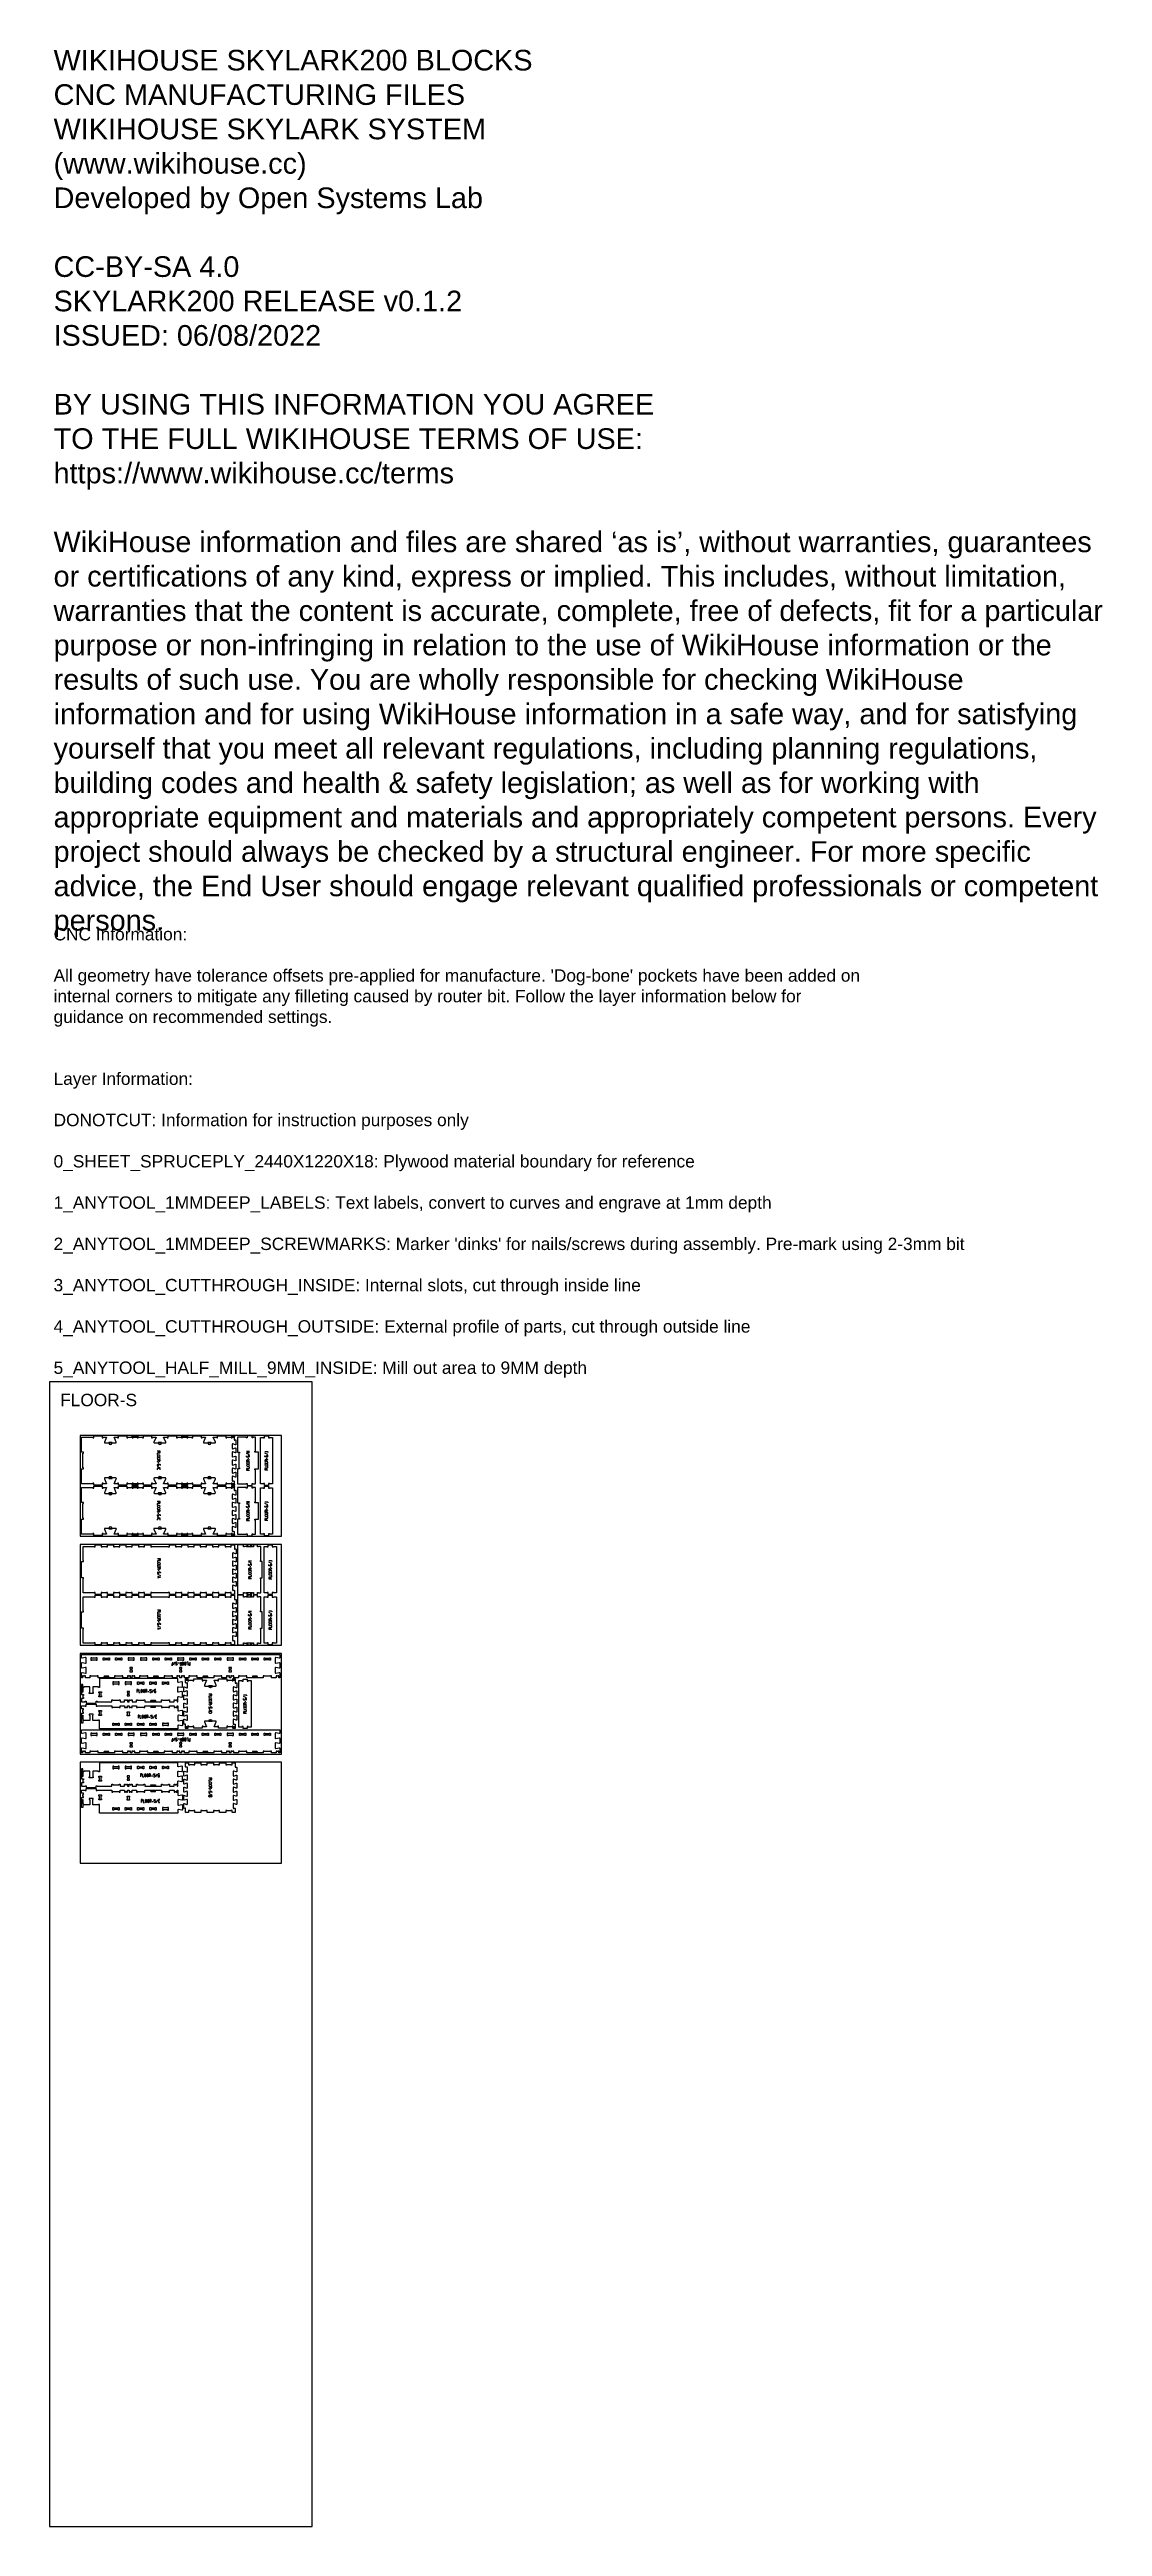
# Model space of a CAD drawing. Extents: x 0 to 12757, y 0 to 30003.
import ezdxf

# ---------------------------------------------------------------- set-up
doc = ezdxf.new("R2010")
doc.units = 0
for name, color, linetype in [('0_SHEET_SPRUCEPLY_2440X122', 1, 'CONTINUOUS'), ('1_ANYTOOL_1MMDEEP_LABELS_S', 2, 'CONTINUOUS'), ('3_ANYTOOL_CUTTHROUGH_INSID', 4, 'CONTINUOUS'), ('4_ANYTOOL_CUTTHROUGH_OUTSI', 5, 'CONTINUOUS'), ('5_ANYTOOL_HALF_MILL_9MM_IN', 70, 'CONTINUOUS'), ('DONOTCUT', 7, 'CONTINUOUS')]:
    doc.layers.add(name, color=color, linetype=linetype)
doc.styles.add('ARIAL', font='')
doc.styles.get('ARIAL').set_extended_font_data('Arial')

msp = doc.modelspace()

# ---------------------------------------------------------------- texts
at = {"layer": 'DONOTCUT', "attachment_point": 1, "style": 'ARIAL'}
for s, insert, char_height, width in [('{\\fArial;WIKIHOUSE SKYLARK200 BLOCKS}\\P{\\fArial;CNC MANUFACTURING FILES}\\P{\\fArial;WIKIHOUSE SKYLARK SYSTEM}\\P{\\fArial;(www.wikihouse.cc)}\\P{\\fArial;Developed by Open Systems Lab}\\P\\P{\\fArial;CC-BY-SA 4.0}\\P{\\fArial;SKYLARK200 RELEASE v0.1.2}\\P{\\fArial;ISSUED: 06/08/2022}\\P\\P{\\fArial;BY USING THIS INFORMATION YOU AGREE }\\P{\\fArial;TO THE FULL WIKIHOUSE TERMS OF USE:}\\P{\\fArial;https://www.wikihouse.cc/terms}\\P\\P{\\fArial;WikiHouse information and files are shared }{\\fArial;‘as is}{\\fArial;’, without warranties, guarantees }\\P{\\fArial;or certifications of any kind, express or implied. This includes, without limitation, }\\P{\\fArial;warranties that the content is accurate, complete, free of defects, fit for a particular }\\P{\\fArial;purpose or non-infringing in relation to the use of WikiHouse information or the }\\P{\\fArial;results of such use. You are wholly responsible for checking WikiHouse }\\P{\\fArial;information and for using WikiHouse information in a safe way, and for satisfying }\\P{\\fArial;yourself that you meet all relevant regulations, including planning regulations, }\\P{\\fArial;building codes and health & safety legislation; as well as for working with }\\P{\\fArial;appropriate equipment and materials and appropriately competent persons. Every }\\P{\\fArial;project should always be checked by a structural engineer. For more specific }\\P{\\fArial;advice, the End User should engage relevant qualified professionals or competent }\\P{\\fArial;persons.}\\P', (49, 29999), 250, 12895.38), ("{\\fArial;CNC Information:}\\P\\P{\\fArial;All geometry have tolerance offsets pre-applied for manufacture. 'Dog-bone' pockets have been added on}\\P{\\fArial;internal corners to mitigate any filleting caused by router bit. Follow the layer information below for}\\P{\\fArial;guidance on recommended settings.}\\P\\P\\P{\\fArial;Layer Information:}\\P\\P{\\fArial;DONOTCUT: Information for instruction purposes only}\\P\\P{\\fArial;0_SHEET_SPRUCEPLY_2440X1220X18: Plywood material boundary for reference}\\P\\P{\\fArial;1_ANYTOOL_1MMDEEP_LABELS: Text labels, convert to curves and engrave at 1mm depth}\\P\\P{\\fArial;2_ANYTOOL_1MMDEEP_SCREWMARKS: Marker 'dinks' for nails/screws during assembly. Pre-mark using 2-3mm bit}\\P\\P{\\fArial;3_ANYTOOL_CUTTHROUGH_INSIDE: Internal slots, cut through inside line}\\P\\P{\\fArial;4_ANYTOOL_CUTTHROUGH_OUTSIDE: External profile of parts, cut through outside line}\\P\\P{\\fArial;5_ANYTOOL_HALF_MILL_9MM_INSIDE: Mill out area to 9MM depth}", (49, 19362), 150, 22265.22), ('FLOOR-S', (129, 13720, 0), 150, 2132.61)]:
    msp.add_mtext(s, dxfattribs=dict(at, insert=insert, char_height=char_height, width=width))

# ---------------------------------------------------------------- linework, layer by layer
at = {"layer": '0_SHEET_SPRUCEPLY_2440X122'}
for points in [[(372, 13216), (372, 11996), (2812, 11996), (2812, 13216)], [(372, 11896), (372, 10676), (2812, 10676), (2812, 11896)], [(372, 10576), (372, 9356), (2812, 9356), (2812, 10576)], [(372, 9256), (372, 8036), (2812, 8036), (2812, 9256)]]:
    msp.add_lwpolyline(points, close=True, dxfattribs=at)
at = {"layer": '1_ANYTOOL_1MMDEEP_LABELS_S', "color": 2}
for points in [[(1341, 13009), (1341, 13025), (1305, 13025)], [(1341, 13001), (1305, 13001), (1305, 12985)], [(1305, 12901), (1321, 12909)], [(1325, 13009), (1325, 13025)], [(2386, 13026), (2422, 13026)], [(2422, 13006), (2386, 13006)], [(2422, 12982), (2386, 12998)], [(2402, 13006), (2402, 13026)], [(2422, 12920), (2406, 12912)], [(2410, 12928), (2410, 12944)], [(2646, 12984), (2610, 13000)], [(2646, 12922), (2630, 12914)], [(2634, 12930), (2634, 12946)], [(1305, 12839), (1341, 12823)], [(1317, 12893), (1317, 12877)], [(2386, 12820), (2422, 12820), (2422, 12836)], [(2386, 12812), (2386, 12796), (2422, 12796)], [(2402, 12812), (2402, 12796)], [(2610, 12822), (2646, 12822), (2646, 12838)], [(2610, 12814), (2610, 12798), (2646, 12798)], [(2626, 12814), (2626, 12798)], [(1341, 12399), (1341, 12415), (1305, 12415)], [(1341, 12391), (1305, 12391), (1305, 12375)], [(1325, 12399), (1325, 12415)], [(2386, 12416), (2422, 12416)], [(2422, 12396), (2386, 12396)], [(2422, 12372), (2386, 12388)], [(2402, 12396), (2402, 12416)], [(2422, 12310), (2406, 12302)], [(2410, 12318), (2410, 12334)], [(2646, 12374), (2610, 12390)], [(2646, 12312), (2630, 12304)], [(2634, 12320), (2634, 12336)], [(1305, 12291), (1321, 12299)], [(1305, 12229), (1341, 12213)], [(1317, 12283), (1317, 12267)], [(2386, 12210), (2422, 12210), (2422, 12226)], [(2386, 12202), (2386, 12186), (2422, 12186)], [(2402, 12202), (2402, 12186)], [(2610, 12212), (2646, 12212), (2646, 12228)], [(2610, 12204), (2610, 12188), (2646, 12188)], [(2626, 12204), (2626, 12188)], [(1343, 11705), (1343, 11721), (1307, 11721)], [(1327, 11705), (1327, 11721)], [(1343, 11697), (1307, 11697), (1307, 11681)], [(1307, 11597), (1323, 11605)], [(1307, 11535), (1343, 11519)], [(1307, 11511), (1343, 11499), (1307, 11487)], [(1317, 11507), (1317, 11490)], [(1319, 11589), (1319, 11573)], [(2447, 11694), (2411, 11694)], [(2447, 11670), (2411, 11686)], [(2411, 11508), (2447, 11508), (2447, 11524)], [(2411, 11500), (2411, 11484), (2447, 11484)], [(2427, 11500), (2427, 11484)], [(2447, 11608), (2430, 11600)], [(2435, 11616), (2435, 11632)], [(2692, 11664), (2656, 11680)], [(2656, 11502), (2692, 11502), (2692, 11518)], [(2656, 11494), (2656, 11478), (2692, 11478)], [(2672, 11494), (2672, 11478)], [(2692, 11602), (2676, 11594)], [(2680, 11610), (2680, 11626)], [(1343, 11081), (1343, 11097), (1307, 11097)], [(1343, 11073), (1307, 11073), (1307, 11057)], [(1307, 10973), (1323, 10981)], [(1307, 10911), (1343, 10895)], [(1307, 10887), (1343, 10875), (1307, 10863)], [(1317, 10883), (1317, 10866)], [(1319, 10965), (1319, 10949)], [(1327, 11081), (1327, 11097)], [(2447, 11084), (2411, 11084)], [(2447, 11060), (2411, 11076)], [(2411, 10898), (2447, 10898), (2447, 10914)], [(2411, 10890), (2411, 10874), (2447, 10874)], [(2427, 10890), (2427, 10874)], [(2447, 10998), (2430, 10990)], [(2435, 11006), (2435, 11022)], [(2692, 11054), (2656, 11070)], [(2656, 10892), (2692, 10892), (2692, 10908)], [(2656, 10884), (2656, 10868), (2692, 10868)], [(2672, 10884), (2672, 10868)], [(2692, 10992), (2676, 10984)], [(2680, 11000), (2680, 11016)], [(1476, 10434), (1492, 10434), (1492, 10470)], [(1476, 10450), (1492, 10450)], [(1516, 10470), (1500, 10434)], [(1570, 10458), (1554, 10458)], [(1578, 10470), (1586, 10454)], [(1678, 10434), (1678, 10470), (1662, 10470)], [(1686, 10434), (1702, 10434), (1702, 10470)], [(1686, 10450), (1702, 10450)], [(1075, 10138), (1059, 10138), (1059, 10102)], [(1075, 10122), (1059, 10122)], [(1083, 10138), (1083, 10102), (1099, 10102)], [(1183, 10102), (1175, 10118)], [(1191, 10114), (1207, 10114)], [(1245, 10102), (1261, 10138)], [(1966, 10067), (1966, 10083), (1930, 10083)], [(1966, 10059), (1930, 10059), (1930, 10043)], [(1930, 9959), (1947, 9967)], [(1942, 9951), (1942, 9935)], [(1950, 10067), (1950, 10083)], [(2386, 10039), (2350, 10055)], [(2386, 9977), (2370, 9969)], [(2374, 9985), (2374, 10001)], [(1088, 9828), (1072, 9828), (1072, 9792)], [(1088, 9812), (1072, 9812)], [(1096, 9828), (1096, 9792), (1112, 9792)], [(1196, 9792), (1188, 9808)], [(1204, 9804), (1220, 9804)], [(1258, 9792), (1274, 9828)], [(1298, 9828), (1282, 9828), (1282, 9792), (1298, 9792)], [(1294, 9812), (1282, 9812)], [(1930, 9897), (1966, 9881)], [(2350, 9877), (2386, 9877), (2386, 9893)], [(2350, 9869), (2350, 9853), (2386, 9853)], [(2366, 9869), (2366, 9853)], [(1476, 9514), (1492, 9514), (1492, 9550)], [(1476, 9530), (1492, 9530)], [(1516, 9550), (1500, 9514)], [(1570, 9538), (1554, 9538)], [(1578, 9550), (1586, 9533)], [(1678, 9514), (1678, 9550), (1662, 9550)], [(1686, 9514), (1702, 9514), (1702, 9550)], [(1686, 9530), (1702, 9530)], [(1119, 9116), (1103, 9116), (1103, 9080)], [(1119, 9100), (1103, 9100)], [(1127, 9116), (1127, 9080), (1143, 9080)], [(1227, 9080), (1219, 9097)], [(1235, 9092), (1251, 9092)], [(1289, 9080), (1305, 9116)], [(1966, 9047), (1966, 9063), (1930, 9063)], [(1966, 9039), (1930, 9039), (1930, 9023)], [(1950, 9047), (1950, 9063)], [(1126, 8806), (1110, 8806), (1110, 8770)], [(1126, 8790), (1110, 8790)], [(1134, 8806), (1134, 8770), (1150, 8770)], [(1234, 8770), (1226, 8787)], [(1242, 8782), (1258, 8782)], [(1296, 8770), (1312, 8806)], [(1336, 8806), (1320, 8806), (1320, 8770), (1336, 8770)], [(1332, 8790), (1320, 8790)], [(1930, 8939), (1946, 8948)], [(1930, 8877), (1966, 8861)], [(1942, 8931), (1942, 8915)]]:
    msp.add_lwpolyline(points, dxfattribs=at)
for points in [[(1315, 12977, 1), (1315, 12957), (1331, 12957, 1), (1331, 12977)], [(1315, 12949, 1), (1315, 12929), (1331, 12929, 1), (1331, 12949)], [(2412, 12872, 1), (2412, 12892), (2396, 12892, 1), (2396, 12872)], [(2412, 12844, 1), (2412, 12864), (2396, 12864, 1), (2396, 12844)], [(2636, 12874, 1), (2636, 12894), (2620, 12894, 1), (2620, 12874)], [(2636, 12846, 1), (2636, 12866), (2620, 12866, 1), (2620, 12846)], [(1315, 12367, 1), (1315, 12347), (1331, 12347, 1), (1331, 12367)], [(1315, 12339, 1), (1315, 12319), (1331, 12319, 1), (1331, 12339)], [(2412, 12262, 1), (2412, 12282), (2396, 12282, 1), (2396, 12262)], [(2412, 12234, 1), (2412, 12254), (2396, 12254, 1), (2396, 12234)], [(2636, 12264, 1), (2636, 12284), (2620, 12284, 1), (2620, 12264)], [(2636, 12236, 1), (2636, 12256), (2620, 12256, 1), (2620, 12236)], [(1317, 11673, 1), (1317, 11653), (1333, 11653, 1), (1333, 11673)], [(1317, 11645, 1), (1317, 11625), (1333, 11625, 1), (1333, 11645)], [(2437, 11560, 1), (2437, 11580), (2421, 11580, 1), (2421, 11560)], [(2437, 11532, 1), (2437, 11552), (2421, 11552, 1), (2421, 11532)], [(2682, 11554, 1), (2682, 11574), (2666, 11574, 1), (2666, 11554)], [(2682, 11526, 1), (2682, 11546), (2666, 11546, 1), (2666, 11526)], [(1317, 11049, 1), (1317, 11029), (1333, 11029, 1), (1333, 11049)], [(1317, 11021, 1), (1317, 11001), (1333, 11001, 1), (1333, 11021)], [(2437, 10950, 1), (2437, 10970), (2421, 10970, 1), (2421, 10950)], [(2437, 10922, 1), (2437, 10942), (2421, 10942, 1), (2421, 10922)], [(2682, 10944, 1), (2682, 10964), (2666, 10964, 1), (2666, 10944)], [(2682, 10916, 1), (2682, 10936), (2666, 10936, 1), (2666, 10916)], [(1626, 10460, 1), (1606, 10460), (1606, 10444, 1), (1626, 10444)], [(1654, 10460, 1), (1634, 10460), (1634, 10444, 1), (1654, 10444)], [(1107, 10112, 1), (1127, 10112), (1127, 10128, 1), (1107, 10128)], [(1135, 10112, 1), (1155, 10112), (1155, 10128, 1), (1135, 10128)], [(1940, 10035, 1), (1940, 10015), (1956, 10015, 1), (1956, 10035)], [(1940, 10007, 1), (1940, 9987), (1956, 9987, 1), (1956, 10007)], [(2376, 9929, 1), (2376, 9949), (2360, 9949, 1), (2360, 9929)], [(2376, 9901, 1), (2376, 9921), (2360, 9921, 1), (2360, 9901)], [(1120, 9802, 1), (1140, 9802), (1140, 9818, 1), (1120, 9818)], [(1148, 9802, 1), (1168, 9802), (1168, 9818, 1), (1148, 9818)], [(1966, 9861), (1966, 9873), (1930, 9873), (1930, 9861, 0.414214), (1938, 9853), (1958, 9853, 0.414214)], [(1626, 9540, 1), (1606, 9540), (1606, 9524, 1), (1626, 9524)], [(1654, 9540, 1), (1634, 9540), (1634, 9524, 1), (1654, 9524)], [(1151, 9090, 1), (1171, 9090), (1171, 9106, 1), (1151, 9106)], [(1179, 9090, 1), (1199, 9090), (1199, 9106, 1), (1179, 9106)], [(1940, 9015, 1), (1940, 8995), (1956, 8995, 1), (1956, 9015)], [(1158, 8780, 1), (1178, 8780), (1178, 8796, 1), (1158, 8796)], [(1186, 8780, 1), (1206, 8780), (1206, 8796, 1), (1186, 8796)], [(1940, 8987, 1), (1940, 8967), (1956, 8967, 1), (1956, 8987)]]:
    msp.add_lwpolyline(points, format="xyb", close=True, dxfattribs=at)
for points in [[(1321, 12921), (1321, 12911, 1), (1341, 12911), (1341, 12921), (1305, 12921)], [(2418, 12952, 0.136555), (2422, 12961, 0.071716), (2422, 12966, 0.133522), (2420, 12971, 0.344001), (2410, 12973, 0.153745), (2406, 12970, 0.071568), (2405, 12965, -0.00912), (2403, 12960, -0.090615), (2401, 12955, -0.340346), (2392, 12952, -0.284273), (2386, 12960, -0.092596), (2386, 12965, -0.017533), (2388, 12970)], [(2406, 12900), (2406, 12910, 1), (2386, 12910), (2386, 12900), (2422, 12900)], [(2610, 13020), (2638, 13020, -0.414214), (2646, 13012), (2646, 13008)], [(2642, 12954, 0.136555), (2646, 12964, 0.071716), (2646, 12969, 0.133522), (2644, 12973, 0.344001), (2635, 12976, 0.153745), (2631, 12972, 0.071568), (2629, 12967, -0.00912), (2628, 12962, -0.090615), (2626, 12958, -0.340346), (2616, 12955, -0.284273), (2610, 12962, -0.092596), (2611, 12967, -0.017533), (2612, 12972)], [(2630, 12902), (2630, 12912, 1), (2610, 12912), (2610, 12902), (2646, 12902)], [(1309, 12869, 0.136555), (1305, 12860, 0.071716), (1305, 12854, 0.133522), (1307, 12850, 0.344001), (1317, 12848, 0.153745), (1321, 12851, 0.071568), (1322, 12856, -0.00912), (1324, 12861, -0.090615), (1326, 12866, -0.340346), (1335, 12868, -0.284273), (1341, 12861, -0.092596), (1341, 12856, -0.017533), (1339, 12851)], [(1341, 12799), (1341, 12809, 0.414214), (1335, 12815), (1311, 12815, 0.414214), (1305, 12809), (1305, 12799)], [(1321, 12311), (1321, 12301, 1), (1341, 12301), (1341, 12311), (1305, 12311)], [(2418, 12342, 0.136555), (2422, 12351, 0.071716), (2422, 12356, 0.133522), (2420, 12361, 0.344001), (2410, 12363, 0.153745), (2406, 12360, 0.071568), (2405, 12355, -0.00912), (2403, 12350, -0.090615), (2401, 12345, -0.340346), (2392, 12342, -0.284273), (2386, 12350, -0.092596), (2386, 12355, -0.017533), (2388, 12360)], [(2406, 12290), (2406, 12300, 1), (2386, 12300), (2386, 12290), (2422, 12290)], [(2610, 12410), (2638, 12410, -0.414214), (2646, 12402), (2646, 12398)], [(2642, 12344, 0.136555), (2646, 12354, 0.071716), (2646, 12359, 0.133522), (2644, 12363, 0.344001), (2635, 12366, 0.153745), (2631, 12362, 0.071568), (2629, 12357, -0.00912), (2628, 12352, -0.090615), (2626, 12348, -0.340346), (2616, 12345, -0.284273), (2610, 12352, -0.092596), (2611, 12357, -0.017533), (2612, 12362)], [(2630, 12292), (2630, 12302, 1), (2610, 12302), (2610, 12292), (2646, 12292)], [(1309, 12259, 0.136555), (1305, 12250, 0.071716), (1305, 12244, 0.133522), (1307, 12240, 0.344001), (1317, 12238, 0.153745), (1321, 12241, 0.071568), (1322, 12246, -0.00912), (1324, 12251, -0.090615), (1326, 12256, -0.340346), (1335, 12258, -0.284273), (1341, 12251, -0.092596), (1341, 12246, -0.017533), (1339, 12241)], [(1341, 12189), (1341, 12199, 0.414214), (1335, 12205), (1311, 12205, 0.414214), (1305, 12199), (1305, 12189)], [(1323, 11617), (1323, 11607, 1), (1343, 11607), (1343, 11617), (1307, 11617)], [(1311, 11565, 0.136555), (1307, 11555, 0.071716), (1307, 11550, 0.133522), (1310, 11546, 0.344001), (1319, 11543, 0.153745), (1323, 11547, 0.071568), (1325, 11552, -0.00912), (1326, 11557, -0.090615), (1328, 11561, -0.340346), (1337, 11564, -0.284273), (1343, 11557, -0.092596), (1343, 11552, -0.017533), (1341, 11547)], [(2443, 11640, 0.136555), (2446, 11650, 0.071716), (2446, 11655, 0.133522), (2444, 11659, 0.344001), (2435, 11662, 0.153745), (2431, 11658, 0.071568), (2429, 11653, -0.00912), (2428, 11648, -0.090615), (2426, 11644, -0.340346), (2416, 11641, -0.284273), (2411, 11648, -0.092596), (2411, 11653, -0.017533), (2413, 11658)], [(2431, 11588), (2431, 11598, 1), (2411, 11598), (2411, 11588), (2447, 11588)], [(2656, 11700), (2684, 11700, -0.414214), (2692, 11692), (2692, 11688)], [(2688, 11634, 0.136555), (2692, 11644, 0.071716), (2692, 11649, 0.133522), (2690, 11653, 0.344001), (2681, 11656, 0.153745), (2677, 11652, 0.071568), (2675, 11647, -0.00912), (2674, 11642, -0.090615), (2672, 11638, -0.340346), (2662, 11635, -0.284273), (2656, 11642, -0.092596), (2657, 11647, -0.017533), (2658, 11652)], [(2676, 11582), (2676, 11592, 1), (2656, 11592), (2656, 11582), (2692, 11582)], [(1323, 10993), (1323, 10983, 1), (1343, 10983), (1343, 10993), (1307, 10993)], [(1311, 10941, 0.136555), (1307, 10932, 0.071716), (1307, 10926, 0.133522), (1310, 10922, 0.344001), (1319, 10920, 0.153745), (1323, 10923, 0.071568), (1325, 10928, -0.00912), (1326, 10933, -0.090615), (1328, 10938, -0.340346), (1337, 10940, -0.284273), (1343, 10933, -0.092596), (1343, 10928, -0.017533), (1341, 10923)], [(2443, 11030, 0.136555), (2446, 11040, 0.071716), (2446, 11045, 0.133522), (2444, 11049, 0.344001), (2435, 11052, 0.153745), (2431, 11048, 0.071568), (2429, 11043, -0.00912), (2428, 11038, -0.090615), (2426, 11034, -0.340346), (2416, 11031, -0.284273), (2411, 11038, -0.092596), (2411, 11043, -0.017533), (2413, 11048)], [(2431, 10978), (2431, 10988, 1), (2411, 10988), (2411, 10978), (2447, 10978)], [(2656, 11090), (2684, 11090, -0.414214), (2692, 11082), (2692, 11078)], [(2688, 11024, 0.136555), (2692, 11034, 0.071716), (2692, 11039, 0.133522), (2690, 11043, 0.344001), (2681, 11046, 0.153745), (2677, 11042, 0.071568), (2675, 11037, -0.00912), (2674, 11032, -0.090615), (2672, 11028, -0.340346), (2662, 11025, -0.284273), (2656, 11032, -0.092596), (2657, 11037, -0.017533), (2658, 11042)], [(2676, 10972), (2676, 10982, 1), (2656, 10982), (2656, 10972), (2692, 10972)], [(1546, 10466, 0.136555), (1537, 10470, 0.071716), (1531, 10470, 0.133522), (1527, 10467, 0.344001), (1525, 10458, 0.153745), (1528, 10454, 0.071568), (1533, 10452, -0.00912), (1538, 10451, -0.090615), (1543, 10449, -0.340346), (1545, 10440, -0.284273), (1538, 10434, -0.092596), (1533, 10434, -0.017533), (1528, 10436)], [(1598, 10454), (1588, 10454, 1), (1588, 10434), (1598, 10434), (1598, 10470)], [(1163, 10118), (1173, 10118, 1), (1173, 10138), (1163, 10138), (1163, 10102)], [(1215, 10106, 0.136555), (1224, 10102, 0.071716), (1229, 10102, 0.133522), (1234, 10105, 0.344001), (1236, 10114, 0.153745), (1233, 10118, 0.071568), (1228, 10120, -0.00912), (1223, 10121, -0.090615), (1218, 10123, -0.340346), (1215, 10132, -0.284273), (1223, 10138, -0.092596), (1228, 10138, -0.017533), (1233, 10136)], [(1289, 10138), (1277, 10138, 0.414214), (1269, 10130), (1269, 10110, 0.414214), (1277, 10102), (1289, 10102), (1289, 10122), (1283, 10122)], [(1946, 9979), (1946, 9969, 1), (1966, 9969), (1966, 9979), (1930, 9979)], [(1934, 9927, 0.136555), (1930, 9918, 0.071716), (1931, 9913, 0.133522), (1933, 9908, 0.344001), (1942, 9906, 0.153745), (1946, 9910, 0.071568), (1948, 9914, -0.00912), (1949, 9920, -0.090615), (1951, 9924, -0.340346), (1961, 9927, -0.284273), (1966, 9919, -0.092596), (1966, 9914, -0.017533), (1964, 9909)], [(2350, 10075), (2378, 10075, -0.414214), (2386, 10067), (2386, 10063)], [(2382, 10009, 0.136555), (2386, 10019, 0.071716), (2386, 10024, 0.133522), (2384, 10028, 0.344001), (2375, 10031, 0.153745), (2371, 10027, 0.071568), (2369, 10022, -0.00912), (2368, 10017, -0.090615), (2366, 10013, -0.340346), (2356, 10010, -0.284273), (2350, 10017, -0.092596), (2351, 10022, -0.017533), (2352, 10027)], [(2370, 9957), (2370, 9967, 1), (2350, 9967), (2350, 9957), (2386, 9957)], [(1176, 9808), (1186, 9808, 1), (1186, 9828), (1176, 9828), (1176, 9792)], [(1228, 9796, 0.136555), (1237, 9792, 0.071716), (1242, 9792, 0.133522), (1247, 9795, 0.344001), (1249, 9804, 0.153745), (1246, 9808, 0.071568), (1241, 9810, -0.00912), (1236, 9811, -0.090615), (1231, 9813, -0.340346), (1228, 9822, -0.284273), (1236, 9828, -0.092596), (1241, 9828, -0.017533), (1246, 9826)], [(1546, 9546, 0.136555), (1537, 9549, 0.071716), (1531, 9549, 0.133522), (1527, 9547, 0.344001), (1525, 9538, 0.153745), (1528, 9534, 0.071568), (1533, 9532, -0.00912), (1538, 9531, -0.090615), (1543, 9529, -0.340346), (1545, 9519, -0.284273), (1538, 9514, -0.092596), (1533, 9514, -0.017533), (1528, 9516)], [(1598, 9534), (1588, 9534, 1), (1588, 9514), (1598, 9514), (1598, 9550)], [(1207, 9096), (1217, 9096, 1), (1217, 9116), (1207, 9116), (1207, 9080)], [(1259, 9084, 0.136555), (1268, 9081, 0.071716), (1273, 9081, 0.133522), (1278, 9083, 0.344001), (1280, 9092, 0.153745), (1276, 9096, 0.071568), (1272, 9098, -0.00912), (1266, 9099, -0.090615), (1262, 9101, -0.340346), (1259, 9111, -0.284273), (1267, 9116, -0.092596), (1272, 9116, -0.017533), (1277, 9114)], [(1333, 9116), (1321, 9116, 0.414214), (1313, 9108), (1313, 9088, 0.414214), (1321, 9080), (1333, 9080), (1333, 9100), (1327, 9100)], [(1214, 8786), (1224, 8786, 1), (1224, 8806), (1214, 8806), (1214, 8770)], [(1266, 8774, 0.136555), (1275, 8771, 0.071716), (1280, 8771, 0.133522), (1285, 8773, 0.344001), (1287, 8782, 0.153745), (1283, 8786, 0.071568), (1279, 8788, -0.00912), (1273, 8789, -0.090615), (1269, 8791, -0.340346), (1266, 8801, -0.284273), (1274, 8806, -0.092596), (1279, 8806, -0.017533), (1284, 8804)], [(1946, 8959), (1946, 8949, 1), (1966, 8949), (1966, 8959), (1930, 8959)], [(1934, 8907, 0.136555), (1930, 8898, 0.071716), (1930, 8893, 0.133522), (1932, 8888, 0.344001), (1942, 8886, 0.153745), (1945, 8890, 0.071568), (1947, 8895, -0.00912), (1949, 8900, -0.090615), (1951, 8904, -0.340346), (1960, 8907, -0.284273), (1966, 8899, -0.092596), (1966, 8894, -0.017533), (1964, 8889)], [(1950, 8853), (1950, 8843, -1), (1930, 8843), (1930, 8853), (1966, 8853), (1966, 8843, -1), (1950, 8843)]]:
    msp.add_lwpolyline(points, format="xyb", dxfattribs=at)
at = {"layer": '3_ANYTOOL_CUTTHROUGH_INSID', "color": 4}
for points in [[(564, 10523), (564, 10517), (514, 10517), (514, 10523), (501, 10523), (501, 10492), (514, 10492), (514, 10498), (564, 10498), (564, 10492), (577, 10492), (577, 10523)], [(714, 10498), (664, 10498), (664, 10492), (651, 10492), (651, 10523), (664, 10523), (664, 10517), (714, 10517), (714, 10523), (727, 10523), (727, 10492), (714, 10492)], [(814, 10498), (814, 10492), (801, 10492), (801, 10523), (814, 10523), (814, 10517), (864, 10517), (864, 10523), (877, 10523), (877, 10492), (864, 10492), (864, 10498)], [(964, 10498), (1014, 10498), (1014, 10492), (1027, 10492), (1027, 10523), (1014, 10523), (1014, 10517), (964, 10517), (964, 10523), (951, 10523), (951, 10492), (964, 10492)], [(1114, 10517), (1114, 10523), (1101, 10523), (1101, 10492), (1114, 10492), (1114, 10498), (1164, 10498), (1164, 10492), (1177, 10492), (1177, 10523), (1164, 10523), (1164, 10517)], [(1314, 10498), (1264, 10498), (1264, 10492), (1251, 10492), (1251, 10523), (1264, 10523), (1264, 10517), (1314, 10517), (1314, 10523), (1327, 10523), (1327, 10492), (1314, 10492)], [(1414, 10498), (1414, 10492), (1401, 10492), (1401, 10523), (1414, 10523), (1414, 10517), (1464, 10517), (1464, 10523), (1477, 10523), (1477, 10492), (1464, 10492), (1464, 10498)], [(1564, 10498), (1614, 10498), (1614, 10492), (1627, 10492), (1627, 10523), (1614, 10523), (1614, 10517), (1564, 10517), (1564, 10523), (1551, 10523), (1551, 10492), (1564, 10492)], [(1714, 10523), (1714, 10517), (1764, 10517), (1764, 10523), (1777, 10523), (1777, 10492), (1764, 10492), (1764, 10498), (1714, 10498), (1714, 10492), (1701, 10492), (1701, 10523)], [(1914, 10498), (1864, 10498), (1864, 10492), (1851, 10492), (1851, 10523), (1864, 10523), (1864, 10517), (1914, 10517), (1914, 10523), (1927, 10523), (1927, 10492), (1914, 10492)], [(2014, 10498), (2014, 10492), (2001, 10492), (2001, 10523), (2014, 10523), (2014, 10517), (2064, 10517), (2064, 10523), (2077, 10523), (2077, 10492), (2064, 10492), (2064, 10498)], [(2164, 10498), (2214, 10498), (2214, 10492), (2227, 10492), (2227, 10523), (2214, 10523), (2214, 10517), (2164, 10517), (2164, 10523), (2151, 10523), (2151, 10492), (2164, 10492)], [(2364, 10517), (2364, 10523), (2377, 10523), (2377, 10492), (2364, 10492), (2364, 10498), (2314, 10498), (2314, 10492), (2301, 10492), (2301, 10523), (2314, 10523), (2314, 10517)], [(2514, 10498), (2464, 10498), (2464, 10492), (2451, 10492), (2451, 10523), (2464, 10523), (2464, 10517), (2514, 10517), (2514, 10523), (2527, 10523), (2527, 10492), (2514, 10492)], [(2614, 10498), (2614, 10492), (2601, 10492), (2601, 10523), (2614, 10523), (2614, 10517), (2664, 10517), (2664, 10523), (2677, 10523), (2677, 10492), (2664, 10492), (2664, 10498)], [(830, 10206), (830, 10200), (843, 10200), (843, 10231), (830, 10231), (830, 10225), (780, 10225), (780, 10231), (767, 10231), (767, 10200), (780, 10200), (780, 10206)], [(930, 10206), (980, 10206), (980, 10200), (993, 10200), (993, 10231), (980, 10231), (980, 10225), (930, 10225), (930, 10231), (917, 10231), (917, 10200), (930, 10200)], [(1004, 10405), (974, 10405), (974, 10392), (980, 10392), (980, 10367), (974, 10367), (974, 10354), (1004, 10354), (1004, 10367), (998, 10367), (998, 10392), (1004, 10392)], [(1130, 10225), (1130, 10231), (1143, 10231), (1143, 10200), (1130, 10200), (1130, 10206), (1080, 10206), (1080, 10200), (1067, 10200), (1067, 10231), (1080, 10231), (1080, 10225)], [(1280, 10206), (1230, 10206), (1230, 10200), (1217, 10200), (1217, 10231), (1230, 10231), (1230, 10225), (1280, 10225), (1280, 10231), (1293, 10231), (1293, 10200), (1280, 10200)], [(1380, 10206), (1380, 10200), (1367, 10200), (1367, 10231), (1380, 10231), (1380, 10225), (1430, 10225), (1430, 10231), (1443, 10231), (1443, 10200), (1430, 10200), (1430, 10206)], [(1604, 10405), (1574, 10405), (1574, 10392), (1580, 10392), (1580, 10367), (1574, 10367), (1574, 10354), (1604, 10354), (1604, 10367), (1598, 10367), (1598, 10392), (1604, 10392)], [(2204, 10405), (2174, 10405), (2174, 10392), (2180, 10392), (2180, 10367), (2174, 10367), (2174, 10354), (2204, 10354), (2204, 10367), (2198, 10367), (2198, 10392), (2204, 10392)], [(599, 10096), (599, 10109), (629, 10109), (629, 10096), (623, 10096), (623, 10061), (629, 10061), (629, 10048), (599, 10048), (599, 10061), (605, 10061), (605, 10096)], [(970, 10100), (970, 10113), (940, 10113), (940, 10100), (946, 10100), (946, 10075), (940, 10075), (940, 10062), (970, 10062), (970, 10075), (964, 10075), (964, 10100)], [(564, 9611), (564, 9605), (514, 9605), (514, 9611), (501, 9611), (501, 9580), (514, 9580), (514, 9586), (564, 9586), (564, 9580), (577, 9580), (577, 9611)], [(599, 9835), (605, 9835), (605, 9870), (599, 9870), (599, 9883), (629, 9883), (629, 9870), (623, 9870), (623, 9835), (629, 9835), (629, 9822), (599, 9822)], [(714, 9586), (664, 9586), (664, 9580), (651, 9580), (651, 9611), (664, 9611), (664, 9605), (714, 9605), (714, 9611), (727, 9611), (727, 9580), (714, 9580)], [(830, 9725), (830, 9731), (843, 9731), (843, 9700), (830, 9700), (830, 9706), (780, 9706), (780, 9700), (767, 9700), (767, 9731), (780, 9731), (780, 9725)], [(814, 9586), (814, 9580), (801, 9580), (801, 9611), (814, 9611), (814, 9605), (864, 9605), (864, 9611), (877, 9611), (877, 9580), (864, 9580), (864, 9586)], [(930, 9725), (980, 9725), (980, 9731), (993, 9731), (993, 9700), (980, 9700), (980, 9706), (930, 9706), (930, 9700), (917, 9700), (917, 9731), (930, 9731)], [(970, 9818), (940, 9818), (940, 9831), (946, 9831), (946, 9856), (940, 9856), (940, 9869), (970, 9869), (970, 9856), (964, 9856), (964, 9831), (970, 9831)], [(964, 9586), (1014, 9586), (1014, 9580), (1027, 9580), (1027, 9611), (1014, 9611), (1014, 9605), (964, 9605), (964, 9611), (951, 9611), (951, 9580), (964, 9580)], [(1130, 9725), (1130, 9731), (1143, 9731), (1143, 9700), (1130, 9700), (1130, 9706), (1080, 9706), (1080, 9700), (1067, 9700), (1067, 9731), (1080, 9731), (1080, 9725)], [(1114, 9605), (1114, 9611), (1101, 9611), (1101, 9580), (1114, 9580), (1114, 9586), (1164, 9586), (1164, 9580), (1177, 9580), (1177, 9611), (1164, 9611), (1164, 9605)], [(1230, 9725), (1280, 9725), (1280, 9731), (1293, 9731), (1293, 9700), (1280, 9700), (1280, 9706), (1230, 9706), (1230, 9700), (1217, 9700), (1217, 9731), (1230, 9731)], [(1314, 9586), (1264, 9586), (1264, 9580), (1251, 9580), (1251, 9611), (1264, 9611), (1264, 9605), (1314, 9605), (1314, 9611), (1327, 9611), (1327, 9580), (1314, 9580)], [(1430, 9706), (1430, 9700), (1443, 9700), (1443, 9731), (1430, 9731), (1430, 9725), (1380, 9725), (1380, 9731), (1367, 9731), (1367, 9700), (1380, 9700), (1380, 9706)], [(1414, 9586), (1414, 9580), (1401, 9580), (1401, 9611), (1414, 9611), (1414, 9605), (1464, 9605), (1464, 9611), (1477, 9611), (1477, 9580), (1464, 9580), (1464, 9586)], [(1564, 9586), (1614, 9586), (1614, 9580), (1627, 9580), (1627, 9611), (1614, 9611), (1614, 9605), (1564, 9605), (1564, 9611), (1551, 9611), (1551, 9580), (1564, 9580)], [(1714, 9611), (1714, 9605), (1764, 9605), (1764, 9611), (1777, 9611), (1777, 9580), (1764, 9580), (1764, 9586), (1714, 9586), (1714, 9580), (1701, 9580), (1701, 9611)], [(1914, 9586), (1864, 9586), (1864, 9580), (1851, 9580), (1851, 9611), (1864, 9611), (1864, 9605), (1914, 9605), (1914, 9611), (1927, 9611), (1927, 9580), (1914, 9580)], [(2014, 9586), (2014, 9580), (2001, 9580), (2001, 9611), (2014, 9611), (2014, 9605), (2064, 9605), (2064, 9611), (2077, 9611), (2077, 9580), (2064, 9580), (2064, 9586)], [(2164, 9586), (2214, 9586), (2214, 9580), (2227, 9580), (2227, 9611), (2214, 9611), (2214, 9605), (2164, 9605), (2164, 9611), (2151, 9611), (2151, 9580), (2164, 9580)], [(2364, 9605), (2364, 9611), (2377, 9611), (2377, 9580), (2364, 9580), (2364, 9586), (2314, 9586), (2314, 9580), (2301, 9580), (2301, 9611), (2314, 9611), (2314, 9605)], [(2514, 9586), (2464, 9586), (2464, 9580), (2451, 9580), (2451, 9611), (2464, 9611), (2464, 9605), (2514, 9605), (2514, 9611), (2527, 9611), (2527, 9580), (2514, 9580)], [(2614, 9586), (2614, 9580), (2601, 9580), (2601, 9611), (2614, 9611), (2614, 9605), (2664, 9605), (2664, 9611), (2677, 9611), (2677, 9580), (2664, 9580), (2664, 9586)], [(1004, 9493), (974, 9493), (974, 9480), (980, 9480), (980, 9455), (974, 9455), (974, 9442), (1004, 9442), (1004, 9455), (998, 9455), (998, 9480), (1004, 9480)], [(1604, 9493), (1574, 9493), (1574, 9480), (1580, 9480), (1580, 9455), (1574, 9455), (1574, 9442), (1604, 9442), (1604, 9455), (1598, 9455), (1598, 9480), (1604, 9480)], [(2204, 9493), (2174, 9493), (2174, 9480), (2180, 9480), (2180, 9455), (2174, 9455), (2174, 9442), (2204, 9442), (2204, 9455), (2198, 9455), (2198, 9480), (2204, 9480)], [(599, 9074), (599, 9087), (629, 9087), (629, 9074), (623, 9074), (623, 9039), (629, 9039), (629, 9026), (599, 9026), (599, 9039), (605, 9039), (605, 9074)], [(830, 9184), (830, 9178), (843, 9178), (843, 9209), (830, 9209), (830, 9203), (780, 9203), (780, 9209), (767, 9209), (767, 9178), (780, 9178), (780, 9184)], [(930, 9184), (980, 9184), (980, 9178), (993, 9178), (993, 9209), (980, 9209), (980, 9203), (930, 9203), (930, 9209), (917, 9209), (917, 9178), (930, 9178)], [(970, 9078), (970, 9091), (940, 9091), (940, 9078), (946, 9078), (946, 9053), (940, 9053), (940, 9040), (970, 9040), (970, 9053), (964, 9053), (964, 9078)], [(1130, 9203), (1130, 9209), (1143, 9209), (1143, 9178), (1130, 9178), (1130, 9184), (1080, 9184), (1080, 9178), (1067, 9178), (1067, 9209), (1080, 9209), (1080, 9203)], [(1280, 9184), (1230, 9184), (1230, 9178), (1217, 9178), (1217, 9209), (1230, 9209), (1230, 9203), (1280, 9203), (1280, 9209), (1293, 9209), (1293, 9178), (1280, 9178)], [(1380, 9184), (1380, 9178), (1367, 9178), (1367, 9209), (1380, 9209), (1380, 9203), (1430, 9203), (1430, 9209), (1443, 9209), (1443, 9178), (1430, 9178), (1430, 9184)], [(599, 8813), (605, 8813), (605, 8848), (599, 8848), (599, 8861), (629, 8861), (629, 8848), (623, 8848), (623, 8813), (629, 8813), (629, 8800), (599, 8800)], [(830, 8703), (830, 8709), (843, 8709), (843, 8678), (830, 8678), (830, 8684), (780, 8684), (780, 8678), (767, 8678), (767, 8709), (780, 8709), (780, 8703)], [(930, 8703), (980, 8703), (980, 8709), (993, 8709), (993, 8678), (980, 8678), (980, 8684), (930, 8684), (930, 8678), (917, 8678), (917, 8709), (930, 8709)], [(970, 8796), (940, 8796), (940, 8809), (946, 8809), (946, 8834), (940, 8834), (940, 8847), (970, 8847), (970, 8834), (964, 8834), (964, 8809), (970, 8809)], [(1130, 8703), (1130, 8709), (1143, 8709), (1143, 8678), (1130, 8678), (1130, 8684), (1080, 8684), (1080, 8678), (1067, 8678), (1067, 8709), (1080, 8709), (1080, 8703)], [(1230, 8703), (1280, 8703), (1280, 8709), (1293, 8709), (1293, 8678), (1280, 8678), (1280, 8684), (1230, 8684), (1230, 8678), (1217, 8678), (1217, 8709), (1230, 8709)], [(1430, 8684), (1430, 8678), (1443, 8678), (1443, 8709), (1430, 8709), (1430, 8703), (1380, 8703), (1380, 8709), (1367, 8709), (1367, 8678), (1380, 8678), (1380, 8684)]]:
    msp.add_lwpolyline(points, close=True, dxfattribs=at)
for points in [[(664, 10289), (714, 10289, 1), (714, 10299), (664, 10299, 1)], [(1264, 10289), (1314, 10289, 1), (1314, 10299), (1264, 10299, 1)], [(1864, 10289), (1914, 10289, 1), (1914, 10299), (1864, 10299, 1)], [(2464, 10289), (2514, 10289, 1), (2514, 10299), (2464, 10299, 1)], [(396, 10109), (396, 10149, -0.414214), (400, 10154), (400, 10154), (401, 10154), (401, 10154), (401, 10154), (401, 10154), (401, 10154), (401, 10154), (401, 10154), (401, 10154), (401, 10154), (401, 10154), (402, 10154), (402, 10154), (402, 10154), (402, 10154), (402, 10154), (402, 10154), (402, 10154), (402, 10154), (402, 10153), (403, 10153), (403, 10153), (403, 10153), (403, 10153), (403, 10153), (403, 10153), (403, 10153), (403, 10153), (403, 10153), (403, 10153), (404, 10153), (404, 10153), (404, 10153), (404, 10152), (404, 10152), (404, 10152), (404, 10152), (404, 10152), (404, 10152), (404, 10152), (404, 10152), (404, 10152), (404, 10152), (405, 10151), (405, 10151), (405, 10151), (405, 10151), (405, 10151), (405, 10151), (405, 10151), (405, 10151), (405, 10151), (405, 10150), (405, 10150), (405, 10150), (405, 10150), (405, 10150), (405, 10150), (405, 10150), (405, 10150), (405, 10150), (405, 10149), (405, 10149), (405, 10149), (405, 10109), (405, 10109), (405, 10109), (405, 10109), (405, 10109), (405, 10109), (405, 10109), (405, 10109), (405, 10108), (405, 10108), (405, 10108), (405, 10108), (405, 10108), (405, 10108), (405, 10108), (405, 10108), (405, 10108), (405, 10107), (405, 10107), (405, 10107), (405, 10107), (404, 10107), (404, 10107), (404, 10107), (404, 10107), (404, 10107), (404, 10106), (404, 10106), (404, 10106), (404, 10106), (404, 10106), (404, 10106), (404, 10106), (404, 10106), (403, 10106), (403, 10106), (403, 10106), (403, 10106), (403, 10105), (403, 10105), (403, 10105), (403, 10105), (403, 10105), (403, 10105), (402, 10105), (402, 10105), (402, 10105), (402, 10105), (402, 10105), (402, 10105), (402, 10105), (402, 10105), (402, 10105), (401, 10105), (401, 10105), (401, 10105), (401, 10105), (401, 10105), (401, 10105), (401, 10105), (401, 10105), (401, 10105), (401, 10105), (400, 10105), (400, 10105, -0.414214)], [(1230, 9997, -1), (1230, 10007), (1280, 10007, -1), (1280, 9997)], [(1280, 9934), (1230, 9934, 1), (1230, 9924), (1280, 9924, 1)], [(396, 9821, -0.414214), (400, 9826), (400, 9826), (401, 9826), (401, 9826), (401, 9826), (401, 9826), (401, 9826), (401, 9826), (401, 9826), (401, 9826), (401, 9826), (401, 9826), (402, 9826), (402, 9826), (402, 9826), (402, 9826), (402, 9826), (402, 9826), (402, 9826), (402, 9826), (402, 9825), (403, 9825), (403, 9825), (403, 9825), (403, 9825), (403, 9825), (403, 9825), (403, 9825), (403, 9825), (403, 9825), (403, 9825), (404, 9825), (404, 9825), (404, 9825), (404, 9824), (404, 9824), (404, 9824), (404, 9824), (404, 9824), (404, 9824), (404, 9824), (404, 9824), (404, 9824), (404, 9824), (405, 9823), (405, 9823), (405, 9823), (405, 9823), (405, 9823), (405, 9823), (405, 9823), (405, 9823), (405, 9823), (405, 9822), (405, 9822), (405, 9822), (405, 9822), (405, 9822), (405, 9822), (405, 9822), (405, 9822), (405, 9822), (405, 9821), (405, 9821), (405, 9821), (405, 9781), (405, 9781), (405, 9781), (405, 9781), (405, 9781), (405, 9781), (405, 9781), (405, 9781), (405, 9780), (405, 9780), (405, 9780), (405, 9780), (405, 9780), (405, 9780), (405, 9780), (405, 9780), (405, 9780), (405, 9779), (405, 9779), (405, 9779), (405, 9779), (404, 9779), (404, 9779), (404, 9779), (404, 9779), (404, 9779), (404, 9778), (404, 9778), (404, 9778), (404, 9778), (404, 9778), (404, 9778), (404, 9778), (404, 9778), (403, 9778), (403, 9778), (403, 9778), (403, 9778), (403, 9777), (403, 9777), (403, 9777), (403, 9777), (403, 9777), (403, 9777), (402, 9777), (402, 9777), (402, 9777), (402, 9777), (402, 9777), (402, 9777), (402, 9777), (402, 9777), (402, 9777), (401, 9777), (401, 9777), (401, 9777), (401, 9777), (401, 9777), (401, 9777), (401, 9777), (401, 9777), (401, 9777), (401, 9777), (400, 9777), (400, 9777, -0.414214), (396, 9781)], [(664, 9377), (714, 9377, 1), (714, 9387), (664, 9387, 1)], [(1264, 9377), (1314, 9377, 1), (1314, 9387), (1264, 9387, 1)], [(1864, 9377), (1914, 9377, 1), (1914, 9387), (1864, 9387, 1)], [(2464, 9377), (2514, 9377, 1), (2514, 9387), (2464, 9387, 1)], [(396, 9087), (396, 9127, -0.414214), (400, 9132), (400, 9132), (401, 9132), (401, 9132), (401, 9132), (401, 9132), (401, 9132), (401, 9132), (401, 9132), (401, 9132), (401, 9132), (401, 9132), (402, 9132), (402, 9132), (402, 9132), (402, 9132), (402, 9132), (402, 9132), (402, 9132), (402, 9132), (402, 9132), (403, 9132), (403, 9131), (403, 9131), (403, 9131), (403, 9131), (403, 9131), (403, 9131), (403, 9131), (403, 9131), (403, 9131), (404, 9131), (404, 9131), (404, 9131), (404, 9131), (404, 9130), (404, 9130), (404, 9130), (404, 9130), (404, 9130), (404, 9130), (404, 9130), (404, 9130), (404, 9130), (405, 9130), (405, 9129), (405, 9129), (405, 9129), (405, 9129), (405, 9129), (405, 9129), (405, 9129), (405, 9129), (405, 9129), (405, 9128), (405, 9128), (405, 9128), (405, 9128), (405, 9128), (405, 9128), (405, 9128), (405, 9128), (405, 9128), (405, 9127), (405, 9127), (405, 9087), (405, 9087), (405, 9087), (405, 9087), (405, 9087), (405, 9087), (405, 9087), (405, 9087), (405, 9087), (405, 9086), (405, 9086), (405, 9086), (405, 9086), (405, 9086), (405, 9086), (405, 9086), (405, 9086), (405, 9086), (405, 9085), (405, 9085), (405, 9085), (404, 9085), (404, 9085), (404, 9085), (404, 9085), (404, 9085), (404, 9085), (404, 9084), (404, 9084), (404, 9084), (404, 9084), (404, 9084), (404, 9084), (404, 9084), (403, 9084), (403, 9084), (403, 9084), (403, 9084), (403, 9084), (403, 9083), (403, 9083), (403, 9083), (403, 9083), (403, 9083), (402, 9083), (402, 9083), (402, 9083), (402, 9083), (402, 9083), (402, 9083), (402, 9083), (402, 9083), (402, 9083), (401, 9083), (401, 9083), (401, 9083), (401, 9083), (401, 9083), (401, 9083), (401, 9083), (401, 9083), (401, 9083), (401, 9083), (400, 9083), (400, 9083, -0.414214)], [(396, 8799, -0.414214), (400, 8804), (400, 8804), (401, 8804), (401, 8804), (401, 8804), (401, 8804), (401, 8804), (401, 8804), (401, 8804), (401, 8804), (401, 8804), (401, 8804), (402, 8804), (402, 8804), (402, 8804), (402, 8804), (402, 8804), (402, 8804), (402, 8804), (402, 8804), (402, 8804), (403, 8804), (403, 8803), (403, 8803), (403, 8803), (403, 8803), (403, 8803), (403, 8803), (403, 8803), (403, 8803), (403, 8803), (404, 8803), (404, 8803), (404, 8803), (404, 8803), (404, 8802), (404, 8802), (404, 8802), (404, 8802), (404, 8802), (404, 8802), (404, 8802), (404, 8802), (404, 8802), (405, 8802), (405, 8801), (405, 8801), (405, 8801), (405, 8801), (405, 8801), (405, 8801), (405, 8801), (405, 8801), (405, 8801), (405, 8800), (405, 8800), (405, 8800), (405, 8800), (405, 8800), (405, 8800), (405, 8800), (405, 8800), (405, 8800), (405, 8799), (405, 8799), (405, 8759), (405, 8759), (405, 8759), (405, 8759), (405, 8759), (405, 8759), (405, 8759), (405, 8759), (405, 8759), (405, 8758), (405, 8758), (405, 8758), (405, 8758), (405, 8758), (405, 8758), (405, 8758), (405, 8758), (405, 8758), (405, 8757), (405, 8757), (405, 8757), (404, 8757), (404, 8757), (404, 8757), (404, 8757), (404, 8757), (404, 8757), (404, 8756), (404, 8756), (404, 8756), (404, 8756), (404, 8756), (404, 8756), (404, 8756), (403, 8756), (403, 8756), (403, 8756), (403, 8756), (403, 8756), (403, 8755), (403, 8755), (403, 8755), (403, 8755), (403, 8755), (402, 8755), (402, 8755), (402, 8755), (402, 8755), (402, 8755), (402, 8755), (402, 8755), (402, 8755), (402, 8755), (401, 8755), (401, 8755), (401, 8755), (401, 8755), (401, 8755), (401, 8755), (401, 8755), (401, 8755), (401, 8755), (401, 8755), (400, 8755), (400, 8755, -0.414214), (396, 8759)], [(1230, 8975, -1), (1230, 8985), (1280, 8985, -1), (1280, 8975)], [(1280, 8912), (1230, 8912, 1), (1230, 8902), (1280, 8902, 1)]]:
    msp.add_lwpolyline(points, format="xyb", close=True, dxfattribs=at)
at = {"layer": '4_ANYTOOL_CUTTHROUGH_OUTSI', "color": 5}
for points in [[(2237, 13165, 0.522088), (2245, 13160), (2252, 13162, -0.236725), (2257, 13161), (2257, 13161), (2257, 13161), (2257, 13161), (2257, 13161), (2257, 13161), (2258, 13160), (2258, 13160), (2258, 13160), (2258, 13160), (2258, 13160), (2258, 13160), (2258, 13160), (2258, 13160), (2258, 13159), (2258, 13159), (2259, 13159), (2259, 13159), (2259, 13159), (2259, 13159), (2259, 13158), (2259, 13158), (2259, 13158), (2259, 13158), (2259, 13158), (2259, 13158), (2259, 13157), (2259, 13157), (2259, 13157), (2259, 13157), (2259, 13157), (2259, 13157), (2259, 13157), (2259, 13108), (2259, 13108), (2259, 13108), (2259, 13108), (2259, 13107), (2259, 13107), (2259, 13107), (2259, 13107), (2259, 13107), (2259, 13107), (2259, 13106), (2259, 13106), (2259, 13106), (2259, 13106), (2259, 13106), (2259, 13106), (2259, 13105), (2258, 13105), (2258, 13105), (2258, 13105), (2258, 13105), (2258, 13105), (2258, 13105), (2258, 13104), (2258, 13104), (2258, 13104), (2258, 13104), (2257, 13104), (2257, 13104), (2257, 13104), (2257, 13104), (2257, 13103), (2257, 13103, -0.236725), (2252, 13102), (2222, 13113), (2222, 13113), (2222, 13113), (2222, 13114), (2222, 13114), (2221, 13114), (2221, 13114), (2221, 13114), (2221, 13114), (2221, 13114), (2221, 13114), (2220, 13114), (2220, 13114), (2220, 13114), (2220, 13114), (2220, 13114), (2219, 13114), (2219, 13114), (2219, 13114), (2219, 13114), (2219, 13114), (2219, 13114), (2218, 13113), (2218, 13113), (2218, 13113), (2218, 13113), (2218, 13113), (2218, 13113), (2217, 13113), (2217, 13113), (2217, 13113), (2217, 13113), (2217, 13113), (2217, 13113), (2216, 13113), (2216, 13112), (2216, 13112), (2216, 13112), (2216, 13112), (2216, 13112), (2216, 13112), (2216, 13112), (2215, 13112), (2215, 13111), (2215, 13111), (2215, 13111), (2215, 13111), (2215, 13111), (2215, 13111), (2215, 13110), (2215, 13110), (2215, 13110), (2214, 13110), (2214, 13110), (2214, 13110), (2214, 13109), (2214, 13109), (2214, 13109), (2214, 13109), (2214, 13109), (2214, 13109), (2214, 13108), (2214, 13108), (2214, 13108), (2214, 13108), (2214, 13108), (2214, 13108), (2214, 13059), (2214, 13059), (2214, 13059), (2214, 13058), (2214, 13058), (2214, 13058), (2214, 13058), (2214, 13058), (2214, 13058), (2214, 13057), (2214, 13057), (2214, 13057), (2214, 13057), (2214, 13057), (2214, 13057), (2215, 13056), (2215, 13056), (2215, 13056), (2215, 13056), (2215, 13056), (2215, 13056), (2215, 13055), (2215, 13055), (2215, 13055), (2215, 13055), (2216, 13055), (2216, 13055), (2216, 13055), (2216, 13054), (2216, 13054), (2216, 13054), (2216, 13054), (2216, 13054, 0.237079), (2222, 13053), (2222, 13053), (2252, 13064), (2252, 13064, -0.236725), (2257, 13063), (2257, 13063), (2257, 13063), (2257, 13063), (2257, 13063), (2257, 13063), (2258, 13062), (2258, 13062), (2258, 13062), (2258, 13062), (2258, 13062), (2258, 13062), (2258, 13062), (2258, 13062), (2258, 13061), (2258, 13061), (2259, 13061), (2259, 13061), (2259, 13061), (2259, 13061), (2259, 13060), (2259, 13060), (2259, 13060), (2259, 13060), (2259, 13060), (2259, 13060), (2259, 13059), (2259, 13059), (2259, 13059), (2259, 13059), (2259, 13059), (2259, 13059), (2259, 13059), (2259, 13010), (2259, 13010), (2259, 13010), (2259, 13010), (2259, 13009), (2259, 13009), (2259, 13009), (2259, 13009), (2259, 13009), (2259, 13009), (2259, 13008), (2259, 13008), (2259, 13008), (2259, 13008), (2259, 13008), (2259, 13008), (2259, 13007), (2258, 13007), (2258, 13007), (2258, 13007), (2258, 13007), (2258, 13007), (2258, 13007), (2258, 13006), (2258, 13006), (2258, 13006), (2258, 13006), (2257, 13006), (2257, 13006), (2257, 13006), (2257, 13006), (2257, 13005), (2257, 13005, -0.236725), (2252, 13004), (2222, 13015), (2222, 13015), (2222, 13015), (2222, 13016), (2222, 13016), (2221, 13016), (2221, 13016), (2221, 13016), (2221, 13016), (2221, 13016), (2221, 13016), (2220, 13016), (2220, 13016), (2220, 13016), (2220, 13016), (2220, 13016), (2219, 13016), (2219, 13016), (2219, 13016), (2219, 13016), (2219, 13016), (2219, 13016), (2218, 13015), (2218, 13015), (2218, 13015), (2218, 13015), (2218, 13015), (2218, 13015), (2217, 13015), (2217, 13015), (2217, 13015), (2217, 13015), (2217, 13015), (2217, 13015), (2216, 13015), (2216, 13014), (2216, 13014), (2216, 13014), (2216, 13014), (2216, 13014), (2216, 13014), (2216, 13014), (2215, 13014), (2215, 13013), (2215, 13013), (2215, 13013), (2215, 13013), (2215, 13013), (2215, 13013), (2215, 13012), (2215, 13012), (2215, 13012), (2214, 13012), (2214, 13012), (2214, 13012), (2214, 13011), (2214, 13011), (2214, 13011), (2214, 13011), (2214, 13011), (2214, 13011), (2214, 13010), (2214, 13010), (2214, 13010), (2214, 13010), (2214, 13010), (2214, 13010), (2214, 12961), (2214, 12961), (2214, 12961), (2214, 12960), (2214, 12960), (2214, 12960), (2214, 12960), (2214, 12960), (2214, 12960), (2214, 12959), (2214, 12959), (2214, 12959), (2214, 12959), (2214, 12959), (2214, 12959), (2215, 12958), (2215, 12958), (2215, 12958), (2215, 12958), (2215, 12958), (2215, 12958), (2215, 12957), (2215, 12957), (2215, 12957), (2215, 12957), (2216, 12957), (2216, 12957), (2216, 12957), (2216, 12956), (2216, 12956), (2216, 12956), (2216, 12956), (2216, 12956, 0.237079), (2222, 12955), (2222, 12955), (2252, 12966), (2252, 12966, -0.236725), (2257, 12965), (2257, 12965), (2257, 12965), (2257, 12965), (2257, 12965), (2257, 12965), (2258, 12964), (2258, 12964), (2258, 12964), (2258, 12964), (2258, 12964), (2258, 12964), (2258, 12964), (2258, 12964), (2258, 12963), (2258, 12963), (2259, 12963), (2259, 12963), (2259, 12963), (2259, 12963), (2259, 12962), (2259, 12962), (2259, 12962), (2259, 12962), (2259, 12962), (2259, 12962), (2259, 12961), (2259, 12961), (2259, 12961), (2259, 12961), (2259, 12961), (2259, 12961), (2259, 12961), (2259, 12912), (2259, 12912), (2259, 12912), (2259, 12912), (2259, 12911), (2259, 12911), (2259, 12911), (2259, 12911), (2259, 12911), (2259, 12911), (2259, 12910), (2259, 12910), (2259, 12910), (2259, 12910), (2259, 12910), (2259, 12910), (2259, 12909), (2258, 12909), (2258, 12909), (2258, 12909), (2258, 12909), (2258, 12909), (2258, 12909), (2258, 12908), (2258, 12908), (2258, 12908), (2258, 12908), (2257, 12908), (2257, 12908), (2257, 12908), (2257, 12908), (2257, 12907), (2257, 12907, -0.236725), (2252, 12906), (2222, 12917), (2222, 12917), (2222, 12917), (2222, 12918), (2222, 12918), (2221, 12918), (2221, 12918), (2221, 12918), (2221, 12918), (2221, 12918), (2221, 12918), (2220, 12918), (2220, 12918), (2220, 12918), (2220, 12918), (2220, 12918), (2219, 12918), (2219, 12918), (2219, 12918), (2219, 12918), (2219, 12918), (2219, 12918), (2218, 12917), (2218, 12917), (2218, 12917), (2218, 12917), (2218, 12917), (2218, 12917), (2217, 12917), (2217, 12917), (2217, 12917), (2217, 12917), (2217, 12917), (2217, 12917), (2216, 12917), (2216, 12916), (2216, 12916), (2216, 12916), (2216, 12916), (2216, 12916), (2216, 12916), (2216, 12916), (2215, 12916), (2215, 12915), (2215, 12915), (2215, 12915), (2215, 12915), (2215, 12915), (2215, 12915), (2215, 12914), (2215, 12914), (2215, 12914), (2214, 12914), (2214, 12914), (2214, 12914), (2214, 12913), (2214, 12913), (2214, 12913), (2214, 12913), (2214, 12913), (2214, 12913), (2214, 12912), (2214, 12912), (2214, 12912), (2214, 12912), (2214, 12912), (2214, 12912), (2214, 12863), (2214, 12863), (2214, 12863), (2214, 12862), (2214, 12862), (2214, 12862), (2214, 12862), (2214, 12862), (2214, 12862), (2214, 12861), (2214, 12861), (2214, 12861), (2214, 12861), (2214, 12861), (2214, 12861), (2215, 12860), (2215, 12860), (2215, 12860), (2215, 12860), (2215, 12860), (2215, 12860), (2215, 12859), (2215, 12859), (2215, 12859), (2215, 12859), (2216, 12859), (2216, 12859), (2216, 12859), (2216, 12858), (2216, 12858), (2216, 12858), (2216, 12858), (2216, 12858, 0.237079), (2222, 12857), (2222, 12857), (2252, 12868), (2252, 12868, -0.236725), (2257, 12867), (2257, 12867), (2257, 12867), (2257, 12867), (2257, 12867), (2257, 12867), (2258, 12866), (2258, 12866), (2258, 12866), (2258, 12866), (2258, 12866), (2258, 12866), (2258, 12866), (2258, 12866), (2258, 12865), (2258, 12865), (2259, 12865), (2259, 12865), (2259, 12865), (2259, 12865), (2259, 12864), (2259, 12864), (2259, 12864), (2259, 12864), (2259, 12864), (2259, 12864), (2259, 12863), (2259, 12863), (2259, 12863), (2259, 12863), (2259, 12863), (2259, 12863), (2259, 12863), (2259, 12814), (2259, 12814), (2259, 12814), (2259, 12814), (2259, 12813), (2259, 12813), (2259, 12813), (2259, 12813), (2259, 12813), (2259, 12813), (2259, 12812), (2259, 12812), (2259, 12812), (2259, 12812), (2259, 12812), (2259, 12812), (2259, 12811), (2258, 12811), (2258, 12811), (2258, 12811), (2258, 12811), (2258, 12811), (2258, 12811), (2258, 12810), (2258, 12810), (2258, 12810), (2258, 12810), (2257, 12810), (2257, 12810), (2257, 12810), (2257, 12810), (2257, 12809), (2257, 12809, -0.236725), (2252, 12808), (2222, 12819), (2222, 12819), (2222, 12819), (2222, 12820), (2222, 12820), (2221, 12820), (2221, 12820), (2221, 12820), (2221, 12820), (2221, 12820), (2221, 12820), (2220, 12820), (2220, 12820), (2220, 12820), (2220, 12820), (2220, 12820), (2219, 12820), (2219, 12820), (2219, 12820), (2219, 12820), (2219, 12820), (2219, 12820), (2218, 12819), (2218, 12819), (2218, 12819), (2218, 12819), (2218, 12819), (2218, 12819), (2217, 12819), (2217, 12819), (2217, 12819), (2217, 12819), (2217, 12819), (2217, 12819), (2216, 12819), (2216, 12818), (2216, 12818), (2216, 12818), (2216, 12818), (2216, 12818), (2216, 12818), (2216, 12818), (2215, 12818), (2215, 12817), (2215, 12817), (2215, 12817), (2215, 12817), (2215, 12817), (2215, 12817), (2215, 12816), (2215, 12816), (2215, 12816), (2214, 12816), (2214, 12816), (2214, 12816), (2214, 12815), (2214, 12815), (2214, 12815), (2214, 12815), (2214, 12815), (2214, 12815), (2214, 12814), (2214, 12814), (2214, 12814), (2214, 12814), (2214, 12814), (2214, 12814), (2214, 12765), (2214, 12765), (2214, 12765), (2214, 12764), (2214, 12764), (2214, 12764), (2214, 12764), (2214, 12764), (2214, 12764), (2214, 12763), (2214, 12763), (2214, 12763), (2214, 12763), (2214, 12763), (2214, 12763), (2215, 12762), (2215, 12762), (2215, 12762), (2215, 12762), (2215, 12762), (2215, 12762), (2215, 12761), (2215, 12761), (2215, 12761), (2215, 12761), (2216, 12761), (2216, 12761), (2216, 12761), (2216, 12760), (2216, 12760), (2216, 12760), (2216, 12760), (2216, 12760, 0.237079), (2222, 12759), (2222, 12759), (2252, 12770), (2252, 12770, -0.236725), (2257, 12769), (2257, 12769), (2257, 12769), (2257, 12769), (2257, 12769), (2257, 12769), (2258, 12768), (2258, 12768), (2258, 12768), (2258, 12768), (2258, 12768), (2258, 12768), (2258, 12768), (2258, 12768), (2258, 12767), (2258, 12767), (2259, 12767), (2259, 12767), (2259, 12767), (2259, 12767), (2259, 12766), (2259, 12766), (2259, 12766), (2259, 12766), (2259, 12766), (2259, 12766), (2259, 12765), (2259, 12765), (2259, 12765), (2259, 12765), (2259, 12765), (2259, 12765), (2259, 12765), (2259, 12716), (2259, 12716), (2259, 12716), (2259, 12716), (2259, 12715), (2259, 12715), (2259, 12715), (2259, 12715), (2259, 12715), (2259, 12715), (2259, 12714), (2259, 12714), (2259, 12714), (2259, 12714), (2259, 12714), (2259, 12714), (2259, 12713), (2258, 12713), (2258, 12713), (2258, 12713), (2258, 12713), (2258, 12713), (2258, 12713), (2258, 12712), (2258, 12712), (2258, 12712), (2258, 12712), (2257, 12712), (2257, 12712), (2257, 12712), (2257, 12712), (2257, 12711), (2257, 12711, -0.236725), (2252, 12710), (2222, 12721), (2222, 12721), (2222, 12721), (2222, 12722), (2222, 12722), (2221, 12722), (2221, 12722), (2221, 12722), (2221, 12722), (2221, 12722), (2221, 12722), (2220, 12722), (2220, 12722), (2220, 12722), (2220, 12722), (2220, 12722), (2219, 12722), (2219, 12722), (2219, 12722), (2219, 12722), (2219, 12722), (2219, 12722), (2218, 12721), (2218, 12721), (2218, 12721), (2218, 12721), (2218, 12721), (2218, 12721), (2217, 12721), (2217, 12721), (2217, 12721), (2217, 12721), (2217, 12721), (2217, 12721), (2216, 12721), (2216, 12720), (2216, 12720), (2216, 12720), (2216, 12720), (2216, 12720), (2216, 12720), (2216, 12720), (2215, 12720), (2215, 12719), (2215, 12719), (2215, 12719), (2215, 12719), (2215, 12719), (2215, 12719), (2215, 12718), (2215, 12718), (2215, 12718), (2214, 12718), (2214, 12718), (2214, 12718), (2214, 12717), (2214, 12717), (2214, 12717), (2214, 12717), (2214, 12717), (2214, 12717), (2214, 12716), (2214, 12716), (2214, 12716), (2214, 12716), (2214, 12716), (2214, 12716), (2214, 12667), (2214, 12667), (2214, 12667), (2214, 12666), (2214, 12666), (2214, 12666), (2214, 12666), (2214, 12666), (2214, 12666), (2214, 12665), (2214, 12665), (2214, 12665), (2214, 12665), (2214, 12665), (2214, 12665), (2215, 12664), (2215, 12664), (2215, 12664), (2215, 12664), (2215, 12664), (2215, 12664), (2215, 12663), (2215, 12663), (2215, 12663), (2215, 12663), (2216, 12663), (2216, 12663), (2216, 12663), (2216, 12662), (2216, 12662), (2216, 12662), (2216, 12662), (2216, 12662, 0.237079), (2222, 12661), (2222, 12661), (2229, 12664), (2229, 12664, -0.522087), (2237, 12658), (2237, 12612), (2212, 12612), (2212, 12636), (2200, 12636), (2200, 12630), (2149, 12630), (2149, 12636), (2137, 12636), (2137, 12612), (2037, 12612), (2037, 12636), (2025, 12636), (2025, 12630), (1982, 12630), (2009, 12691), (2009, 12691, 0.539734), (2003, 12700), (1871, 12700, 0.539734), (1865, 12691), (1891, 12630), (1849, 12630), (1849, 12636), (1837, 12636), (1837, 12612), (1737, 12612), (1737, 12636), (1725, 12636), (1725, 12630), (1674, 12630), (1674, 12636), (1662, 12636), (1662, 12612), (1612, 12612), (1612, 12636), (1600, 12636), (1600, 12630), (1549, 12630), (1549, 12636), (1537, 12636), (1537, 12612), (1437, 12612), (1437, 12636), (1425, 12636), (1425, 12630), (1382, 12630), (1409, 12691), (1409, 12691, 0.539734), (1403, 12700), (1271, 12700, 0.539734), (1265, 12691), (1291, 12630), (1249, 12630), (1249, 12636), (1237, 12636), (1237, 12612), (1137, 12612), (1137, 12636), (1125, 12636), (1125, 12630), (1074, 12630), (1074, 12636), (1062, 12636), (1062, 12612), (1012, 12612), (1012, 12636), (1000, 12636), (1000, 12630), (949, 12630), (949, 12636), (937, 12636), (937, 12612), (837, 12612), (837, 12636), (825, 12636), (825, 12630), (782, 12630), (809, 12691), (809, 12691, 0.539734), (803, 12700), (671, 12700, 0.539734), (665, 12691), (691, 12630), (649, 12630), (649, 12636), (637, 12636), (637, 12612), (537, 12612), (537, 12636), (525, 12636), (525, 12630), (387, 12630), (387, 12812), (411, 12812), (411, 12824), (405, 12824), (405, 13000), (411, 13000), (411, 13012), (387, 13012), (387, 13194), (525, 13194), (525, 13188), (537, 13188), (537, 13212), (637, 13212), (637, 13188), (649, 13188), (649, 13194), (691, 13194), (665, 13132), (665, 13132, 0.539734), (671, 13124), (803, 13124, 0.539734), (809, 13132), (782, 13194), (825, 13194), (825, 13188), (837, 13188), (837, 13212), (937, 13212), (937, 13188), (949, 13188), (949, 13194), (1000, 13194), (1000, 13188), (1012, 13188), (1012, 13212), (1062, 13212), (1062, 13188), (1074, 13188), (1074, 13194), (1125, 13194), (1125, 13188), (1137, 13188), (1137, 13212), (1237, 13212), (1237, 13188), (1249, 13188), (1249, 13194), (1291, 13194), (1265, 13132), (1265, 13132, 0.539734), (1271, 13124), (1403, 13124, 0.539734), (1409, 13132), (1382, 13194), (1425, 13194), (1425, 13188), (1437, 13188), (1437, 13212), (1537, 13212), (1537, 13188), (1549, 13188), (1549, 13194), (1600, 13194), (1600, 13188), (1612, 13188), (1612, 13212), (1662, 13212), (1662, 13188), (1674, 13188), (1674, 13194), (1725, 13194), (1725, 13188), (1737, 13188), (1737, 13212), (1837, 13212), (1837, 13188), (1849, 13188), (1849, 13194), (1891, 13194), (1865, 13132), (1865, 13132, 0.539734), (1871, 13124), (2003, 13124, 0.539734), (2009, 13132), (1982, 13194), (2025, 13194), (2025, 13188), (2037, 13188), (2037, 13212), (2137, 13212), (2137, 13188), (2149, 13188), (2149, 13194), (2200, 13194), (2200, 13188), (2212, 13188), (2212, 13212), (2237, 13212), (2237, 13165)], [(2237, 12555, 0.522088), (2245, 12550), (2252, 12552, -0.236725), (2257, 12551), (2257, 12551), (2257, 12551), (2257, 12551), (2257, 12551), (2257, 12551), (2258, 12550), (2258, 12550), (2258, 12550), (2258, 12550), (2258, 12550), (2258, 12550), (2258, 12550), (2258, 12550), (2258, 12549), (2258, 12549), (2259, 12549), (2259, 12549), (2259, 12549), (2259, 12549), (2259, 12548), (2259, 12548), (2259, 12548), (2259, 12548), (2259, 12548), (2259, 12548), (2259, 12547), (2259, 12547), (2259, 12547), (2259, 12547), (2259, 12547), (2259, 12547), (2259, 12547), (2259, 12498), (2259, 12498), (2259, 12498), (2259, 12498), (2259, 12497), (2259, 12497), (2259, 12497), (2259, 12497), (2259, 12497), (2259, 12497), (2259, 12496), (2259, 12496), (2259, 12496), (2259, 12496), (2259, 12496), (2259, 12496), (2259, 12495), (2258, 12495), (2258, 12495), (2258, 12495), (2258, 12495), (2258, 12495), (2258, 12495), (2258, 12494), (2258, 12494), (2258, 12494), (2258, 12494), (2257, 12494), (2257, 12494), (2257, 12494), (2257, 12494), (2257, 12493), (2257, 12493, -0.236725), (2252, 12492), (2222, 12503), (2222, 12503), (2222, 12503), (2222, 12504), (2222, 12504), (2221, 12504), (2221, 12504), (2221, 12504), (2221, 12504), (2221, 12504), (2221, 12504), (2220, 12504), (2220, 12504), (2220, 12504), (2220, 12504), (2220, 12504), (2219, 12504), (2219, 12504), (2219, 12504), (2219, 12504), (2219, 12504), (2219, 12504), (2218, 12503), (2218, 12503), (2218, 12503), (2218, 12503), (2218, 12503), (2218, 12503), (2217, 12503), (2217, 12503), (2217, 12503), (2217, 12503), (2217, 12503), (2217, 12503), (2216, 12503), (2216, 12502), (2216, 12502), (2216, 12502), (2216, 12502), (2216, 12502), (2216, 12502), (2216, 12502), (2215, 12502), (2215, 12501), (2215, 12501), (2215, 12501), (2215, 12501), (2215, 12501), (2215, 12501), (2215, 12500), (2215, 12500), (2215, 12500), (2214, 12500), (2214, 12500), (2214, 12500), (2214, 12499), (2214, 12499), (2214, 12499), (2214, 12499), (2214, 12499), (2214, 12499), (2214, 12498), (2214, 12498), (2214, 12498), (2214, 12498), (2214, 12498), (2214, 12498), (2214, 12449), (2214, 12449), (2214, 12449), (2214, 12448), (2214, 12448), (2214, 12448), (2214, 12448), (2214, 12448), (2214, 12448), (2214, 12447), (2214, 12447), (2214, 12447), (2214, 12447), (2214, 12447), (2214, 12447), (2215, 12446), (2215, 12446), (2215, 12446), (2215, 12446), (2215, 12446), (2215, 12446), (2215, 12445), (2215, 12445), (2215, 12445), (2215, 12445), (2216, 12445), (2216, 12445), (2216, 12445), (2216, 12444), (2216, 12444), (2216, 12444), (2216, 12444), (2216, 12444, 0.237079), (2222, 12443), (2222, 12443), (2252, 12454), (2252, 12454, -0.236725), (2257, 12453), (2257, 12453), (2257, 12453), (2257, 12453), (2257, 12453), (2257, 12453), (2258, 12452), (2258, 12452), (2258, 12452), (2258, 12452), (2258, 12452), (2258, 12452), (2258, 12452), (2258, 12452), (2258, 12451), (2258, 12451), (2259, 12451), (2259, 12451), (2259, 12451), (2259, 12451), (2259, 12450), (2259, 12450), (2259, 12450), (2259, 12450), (2259, 12450), (2259, 12450), (2259, 12449), (2259, 12449), (2259, 12449), (2259, 12449), (2259, 12449), (2259, 12449), (2259, 12449), (2259, 12400), (2259, 12400), (2259, 12400), (2259, 12400), (2259, 12399), (2259, 12399), (2259, 12399), (2259, 12399), (2259, 12399), (2259, 12399), (2259, 12398), (2259, 12398), (2259, 12398), (2259, 12398), (2259, 12398), (2259, 12398), (2259, 12397), (2258, 12397), (2258, 12397), (2258, 12397), (2258, 12397), (2258, 12397), (2258, 12397), (2258, 12396), (2258, 12396), (2258, 12396), (2258, 12396), (2257, 12396), (2257, 12396), (2257, 12396), (2257, 12396), (2257, 12395), (2257, 12395, -0.236725), (2252, 12394), (2222, 12405), (2222, 12405), (2222, 12405), (2222, 12406), (2222, 12406), (2221, 12406), (2221, 12406), (2221, 12406), (2221, 12406), (2221, 12406), (2221, 12406), (2220, 12406), (2220, 12406), (2220, 12406), (2220, 12406), (2220, 12406), (2219, 12406), (2219, 12406), (2219, 12406), (2219, 12406), (2219, 12406), (2219, 12406), (2218, 12405), (2218, 12405), (2218, 12405), (2218, 12405), (2218, 12405), (2218, 12405), (2217, 12405), (2217, 12405), (2217, 12405), (2217, 12405), (2217, 12405), (2217, 12405), (2216, 12405), (2216, 12404), (2216, 12404), (2216, 12404), (2216, 12404), (2216, 12404), (2216, 12404), (2216, 12404), (2215, 12404), (2215, 12403), (2215, 12403), (2215, 12403), (2215, 12403), (2215, 12403), (2215, 12403), (2215, 12402), (2215, 12402), (2215, 12402), (2214, 12402), (2214, 12402), (2214, 12402), (2214, 12401), (2214, 12401), (2214, 12401), (2214, 12401), (2214, 12401), (2214, 12401), (2214, 12400), (2214, 12400), (2214, 12400), (2214, 12400), (2214, 12400), (2214, 12400), (2214, 12351), (2214, 12351), (2214, 12351), (2214, 12350), (2214, 12350), (2214, 12350), (2214, 12350), (2214, 12350), (2214, 12350), (2214, 12349), (2214, 12349), (2214, 12349), (2214, 12349), (2214, 12349), (2214, 12349), (2215, 12348), (2215, 12348), (2215, 12348), (2215, 12348), (2215, 12348), (2215, 12348), (2215, 12347), (2215, 12347), (2215, 12347), (2215, 12347), (2216, 12347), (2216, 12347), (2216, 12347), (2216, 12346), (2216, 12346), (2216, 12346), (2216, 12346), (2216, 12346, 0.237079), (2222, 12345), (2222, 12345), (2222, 12345), (2252, 12356), (2252, 12356, -0.236725), (2257, 12355), (2257, 12355), (2257, 12355), (2257, 12355), (2257, 12355), (2257, 12355), (2258, 12354), (2258, 12354), (2258, 12354), (2258, 12354), (2258, 12354), (2258, 12354), (2258, 12354), (2258, 12354), (2258, 12353), (2258, 12353), (2259, 12353), (2259, 12353), (2259, 12353), (2259, 12353), (2259, 12352), (2259, 12352), (2259, 12352), (2259, 12352), (2259, 12352), (2259, 12352), (2259, 12351), (2259, 12351), (2259, 12351), (2259, 12351), (2259, 12351), (2259, 12351), (2259, 12351), (2259, 12302), (2259, 12302), (2259, 12302), (2259, 12302), (2259, 12301), (2259, 12301), (2259, 12301), (2259, 12301), (2259, 12301), (2259, 12301), (2259, 12300), (2259, 12300), (2259, 12300), (2259, 12300), (2259, 12300), (2259, 12300), (2259, 12299), (2258, 12299), (2258, 12299), (2258, 12299), (2258, 12299), (2258, 12299), (2258, 12299), (2258, 12298), (2258, 12298), (2258, 12298), (2258, 12298), (2257, 12298), (2257, 12298), (2257, 12298), (2257, 12298), (2257, 12297), (2257, 12297, -0.236725), (2252, 12296), (2222, 12307), (2222, 12307), (2222, 12307), (2222, 12308), (2222, 12308), (2221, 12308), (2221, 12308), (2221, 12308), (2221, 12308), (2221, 12308), (2221, 12308), (2220, 12308), (2220, 12308), (2220, 12308), (2220, 12308), (2220, 12308), (2219, 12308), (2219, 12308), (2219, 12308), (2219, 12308), (2219, 12308), (2219, 12308), (2218, 12307), (2218, 12307), (2218, 12307), (2218, 12307), (2218, 12307), (2218, 12307), (2217, 12307), (2217, 12307), (2217, 12307), (2217, 12307), (2217, 12307), (2217, 12307), (2216, 12307), (2216, 12306), (2216, 12306), (2216, 12306), (2216, 12306), (2216, 12306), (2216, 12306), (2216, 12306), (2215, 12306), (2215, 12305), (2215, 12305), (2215, 12305), (2215, 12305), (2215, 12305), (2215, 12305), (2215, 12304), (2215, 12304), (2215, 12304), (2214, 12304), (2214, 12304), (2214, 12304), (2214, 12303), (2214, 12303), (2214, 12303), (2214, 12303), (2214, 12303), (2214, 12303), (2214, 12302), (2214, 12302), (2214, 12302), (2214, 12302), (2214, 12302), (2214, 12302), (2214, 12253), (2214, 12253), (2214, 12253), (2214, 12252), (2214, 12252), (2214, 12252), (2214, 12252), (2214, 12252), (2214, 12252), (2214, 12251), (2214, 12251), (2214, 12251), (2214, 12251), (2214, 12251), (2214, 12251), (2215, 12250), (2215, 12250), (2215, 12250), (2215, 12250), (2215, 12250), (2215, 12250), (2215, 12249), (2215, 12249), (2215, 12249), (2215, 12249), (2216, 12249), (2216, 12249), (2216, 12249), (2216, 12248), (2216, 12248), (2216, 12248), (2216, 12248), (2216, 12248, 0.237079), (2222, 12247), (2222, 12247), (2252, 12258), (2252, 12258, -0.236725), (2257, 12257), (2257, 12257), (2257, 12257), (2257, 12257), (2257, 12257), (2257, 12257), (2258, 12256), (2258, 12256), (2258, 12256), (2258, 12256), (2258, 12256), (2258, 12256), (2258, 12256), (2258, 12256), (2258, 12255), (2258, 12255), (2259, 12255), (2259, 12255), (2259, 12255), (2259, 12255), (2259, 12254), (2259, 12254), (2259, 12254), (2259, 12254), (2259, 12254), (2259, 12254), (2259, 12253), (2259, 12253), (2259, 12253), (2259, 12253), (2259, 12253), (2259, 12253), (2259, 12253), (2259, 12204), (2259, 12204), (2259, 12204), (2259, 12204), (2259, 12203), (2259, 12203), (2259, 12203), (2259, 12203), (2259, 12203), (2259, 12203), (2259, 12202), (2259, 12202), (2259, 12202), (2259, 12202), (2259, 12202), (2259, 12202), (2259, 12201), (2258, 12201), (2258, 12201), (2258, 12201), (2258, 12201), (2258, 12201), (2258, 12201), (2258, 12200), (2258, 12200), (2258, 12200), (2258, 12200), (2257, 12200), (2257, 12200), (2257, 12200), (2257, 12200), (2257, 12199), (2257, 12199, -0.236725), (2252, 12198), (2222, 12209), (2222, 12209), (2222, 12209), (2222, 12210), (2222, 12210), (2221, 12210), (2221, 12210), (2221, 12210), (2221, 12210), (2221, 12210), (2221, 12210), (2220, 12210), (2220, 12210), (2220, 12210), (2220, 12210), (2220, 12210), (2219, 12210), (2219, 12210), (2219, 12210), (2219, 12210), (2219, 12210), (2219, 12210), (2218, 12209), (2218, 12209), (2218, 12209), (2218, 12209), (2218, 12209), (2218, 12209), (2217, 12209), (2217, 12209), (2217, 12209), (2217, 12209), (2217, 12209), (2217, 12209), (2216, 12209), (2216, 12208), (2216, 12208), (2216, 12208), (2216, 12208), (2216, 12208), (2216, 12208), (2216, 12208), (2215, 12208), (2215, 12207), (2215, 12207), (2215, 12207), (2215, 12207), (2215, 12207), (2215, 12207), (2215, 12206), (2215, 12206), (2215, 12206), (2214, 12206), (2214, 12206), (2214, 12206), (2214, 12205), (2214, 12205), (2214, 12205), (2214, 12205), (2214, 12205), (2214, 12205), (2214, 12204), (2214, 12204), (2214, 12204), (2214, 12204), (2214, 12204), (2214, 12204), (2214, 12155), (2214, 12155), (2214, 12155), (2214, 12154), (2214, 12154), (2214, 12154), (2214, 12154), (2214, 12154), (2214, 12154), (2214, 12153), (2214, 12153), (2214, 12153), (2214, 12153), (2214, 12153), (2214, 12153), (2215, 12152), (2215, 12152), (2215, 12152), (2215, 12152), (2215, 12152), (2215, 12152), (2215, 12151), (2215, 12151), (2215, 12151), (2215, 12151), (2216, 12151), (2216, 12151), (2216, 12151), (2216, 12150), (2216, 12150), (2216, 12150), (2216, 12150), (2216, 12150, 0.237079), (2222, 12149), (2222, 12149), (2252, 12160), (2252, 12160, -0.236725), (2257, 12159), (2257, 12159), (2257, 12159), (2257, 12159), (2257, 12159), (2257, 12159), (2258, 12158), (2258, 12158), (2258, 12158), (2258, 12158), (2258, 12158), (2258, 12158), (2258, 12158), (2258, 12158), (2258, 12157), (2258, 12157), (2259, 12157), (2259, 12157), (2259, 12157), (2259, 12157), (2259, 12156), (2259, 12156), (2259, 12156), (2259, 12156), (2259, 12156), (2259, 12156), (2259, 12155), (2259, 12155), (2259, 12155), (2259, 12155), (2259, 12155), (2259, 12155), (2259, 12155), (2259, 12106), (2259, 12106), (2259, 12106), (2259, 12106), (2259, 12105), (2259, 12105), (2259, 12105), (2259, 12105), (2259, 12105), (2259, 12105), (2259, 12104), (2259, 12104), (2259, 12104), (2259, 12104), (2259, 12104), (2259, 12104), (2259, 12103), (2258, 12103), (2258, 12103), (2258, 12103), (2258, 12103), (2258, 12103), (2258, 12103), (2258, 12102), (2258, 12102), (2258, 12102), (2258, 12102), (2257, 12102), (2257, 12102), (2257, 12102), (2257, 12102), (2257, 12101), (2257, 12101, -0.236725), (2252, 12100), (2222, 12111), (2222, 12111), (2222, 12111), (2222, 12112), (2222, 12112), (2221, 12112), (2221, 12112), (2221, 12112), (2221, 12112), (2221, 12112), (2221, 12112), (2220, 12112), (2220, 12112), (2220, 12112), (2220, 12112), (2220, 12112), (2219, 12112), (2219, 12112), (2219, 12112), (2219, 12112), (2219, 12112), (2219, 12112), (2218, 12111), (2218, 12111), (2218, 12111), (2218, 12111), (2218, 12111), (2218, 12111), (2217, 12111), (2217, 12111), (2217, 12111), (2217, 12111), (2217, 12111), (2217, 12111), (2216, 12111), (2216, 12110), (2216, 12110), (2216, 12110), (2216, 12110), (2216, 12110), (2216, 12110), (2216, 12110), (2215, 12110), (2215, 12109), (2215, 12109), (2215, 12109), (2215, 12109), (2215, 12109), (2215, 12109), (2215, 12108), (2215, 12108), (2215, 12108), (2214, 12108), (2214, 12108), (2214, 12108), (2214, 12107), (2214, 12107), (2214, 12107), (2214, 12107), (2214, 12107), (2214, 12107), (2214, 12106), (2214, 12106), (2214, 12106), (2214, 12106), (2214, 12106), (2214, 12106), (2214, 12057), (2214, 12057), (2214, 12057), (2214, 12056), (2214, 12056), (2214, 12056), (2214, 12056), (2214, 12056), (2214, 12056), (2214, 12055), (2214, 12055), (2214, 12055), (2214, 12055), (2214, 12055), (2214, 12055), (2215, 12054), (2215, 12054), (2215, 12054), (2215, 12054), (2215, 12054), (2215, 12054), (2215, 12053), (2215, 12053), (2215, 12053), (2215, 12053), (2216, 12053), (2216, 12053), (2216, 12053), (2216, 12052), (2216, 12052), (2216, 12052), (2216, 12052), (2216, 12052, 0.237079), (2222, 12051), (2222, 12051), (2229, 12054), (2229, 12054, -0.522087), (2237, 12048), (2237, 12002), (2212, 12002), (2212, 12026), (2200, 12026), (2200, 12020), (2149, 12020), (2149, 12026), (2137, 12026), (2137, 12002), (2037, 12002), (2037, 12026), (2025, 12026), (2025, 12020), (1982, 12020), (2009, 12081), (2009, 12081, 0.539734), (2003, 12090), (1871, 12090, 0.539734), (1865, 12081), (1891, 12020), (1849, 12020), (1849, 12026), (1837, 12026), (1837, 12002), (1737, 12002), (1737, 12026), (1725, 12026), (1725, 12020), (1674, 12020), (1674, 12026), (1662, 12026), (1662, 12002), (1612, 12002), (1612, 12026), (1600, 12026), (1600, 12020), (1549, 12020), (1549, 12026), (1537, 12026), (1537, 12002), (1437, 12002), (1437, 12026), (1425, 12026), (1425, 12020), (1382, 12020), (1409, 12081), (1409, 12081, 0.539734), (1403, 12090), (1271, 12090, 0.539734), (1265, 12081), (1291, 12020), (1249, 12020), (1249, 12026), (1237, 12026), (1237, 12002), (1137, 12002), (1137, 12026), (1125, 12026), (1125, 12020), (1074, 12020), (1074, 12026), (1062, 12026), (1062, 12002), (1012, 12002), (1012, 12026), (1000, 12026), (1000, 12020), (949, 12020), (949, 12026), (937, 12026), (937, 12002), (837, 12002), (837, 12026), (825, 12026), (825, 12020), (782, 12020), (809, 12081), (809, 12081, 0.539734), (803, 12090), (671, 12090, 0.539734), (665, 12081), (691, 12020), (649, 12020), (649, 12026), (637, 12026), (637, 12002), (537, 12002), (537, 12026), (525, 12026), (525, 12020), (387, 12020), (387, 12202), (411, 12202), (411, 12214), (405, 12214), (405, 12390), (411, 12390), (411, 12402), (387, 12402), (387, 12584), (525, 12584), (525, 12578), (537, 12578), (537, 12602), (637, 12602), (637, 12578), (649, 12578), (649, 12584), (691, 12584), (665, 12522), (665, 12522, 0.539734), (671, 12514), (803, 12514, 0.539734), (809, 12522), (782, 12584), (825, 12584), (825, 12578), (837, 12578), (837, 12602), (937, 12602), (937, 12578), (949, 12578), (949, 12584), (1000, 12584), (1000, 12578), (1012, 12578), (1012, 12602), (1062, 12602), (1062, 12578), (1074, 12578), (1074, 12584), (1125, 12584), (1125, 12578), (1137, 12578), (1137, 12602), (1237, 12602), (1237, 12578), (1249, 12578), (1249, 12584), (1291, 12584), (1265, 12522), (1265, 12522, 0.539734), (1271, 12514), (1403, 12514, 0.539734), (1409, 12522), (1382, 12584), (1425, 12584), (1425, 12578), (1437, 12578), (1437, 12602), (1537, 12602), (1537, 12578), (1549, 12578), (1549, 12584), (1600, 12584), (1600, 12578), (1612, 12578), (1612, 12602), (1662, 12602), (1662, 12578), (1674, 12578), (1674, 12584), (1725, 12584), (1725, 12578), (1737, 12578), (1737, 12602), (1837, 12602), (1837, 12578), (1849, 12578), (1849, 12584), (1891, 12584), (1865, 12522), (1865, 12522, 0.539734), (1871, 12514), (2003, 12514, 0.539734), (2009, 12522), (1982, 12584), (2025, 12584), (2025, 12578), (2037, 12578), (2037, 12602), (2137, 12602), (2137, 12578), (2149, 12578), (2149, 12584), (2200, 12584), (2200, 12578), (2212, 12578), (2212, 12602), (2237, 12602), (2237, 12555)], [(2239, 11843, 0.522088), (2247, 11838), (2254, 11840, -0.236725), (2259, 11839), (2259, 11839), (2259, 11839), (2259, 11839), (2260, 11839), (2260, 11839), (2260, 11838), (2260, 11838), (2260, 11838), (2260, 11838), (2260, 11838), (2260, 11838), (2260, 11838), (2260, 11838), (2261, 11837), (2261, 11837), (2261, 11837), (2261, 11837), (2261, 11837), (2261, 11837), (2261, 11836), (2261, 11836), (2261, 11836), (2261, 11836), (2261, 11836), (2261, 11836), (2261, 11835), (2261, 11835), (2261, 11835), (2261, 11835), (2261, 11835), (2261, 11835), (2261, 11835), (2261, 11786), (2261, 11786), (2261, 11786), (2261, 11786), (2261, 11785), (2261, 11785), (2261, 11785), (2261, 11785), (2261, 11785), (2261, 11785), (2261, 11784), (2261, 11784), (2261, 11784), (2261, 11784), (2261, 11784), (2261, 11784), (2261, 11783), (2261, 11783), (2261, 11783), (2260, 11783), (2260, 11783), (2260, 11783), (2260, 11783), (2260, 11782), (2260, 11782), (2260, 11782), (2260, 11782), (2260, 11782), (2260, 11782), (2259, 11782), (2259, 11782), (2259, 11781), (2259, 11781, -0.236725), (2254, 11781), (2224, 11792), (2224, 11792), (2224, 11792), (2224, 11792), (2224, 11792), (2224, 11792), (2223, 11792), (2223, 11792), (2223, 11792), (2223, 11792), (2223, 11792), (2223, 11792), (2222, 11792), (2222, 11792), (2222, 11792), (2222, 11792), (2222, 11792), (2221, 11792), (2221, 11792), (2221, 11792), (2221, 11792), (2221, 11792), (2221, 11792), (2220, 11791), (2220, 11791), (2220, 11791), (2220, 11791), (2220, 11791), (2220, 11791), (2219, 11791), (2219, 11791), (2219, 11791), (2219, 11791), (2219, 11791), (2219, 11791), (2218, 11790), (2218, 11790), (2218, 11790), (2218, 11790), (2218, 11790), (2218, 11790), (2218, 11790), (2218, 11790), (2217, 11789), (2217, 11789), (2217, 11789), (2217, 11789), (2217, 11789), (2217, 11789), (2217, 11788), (2217, 11788), (2217, 11788), (2217, 11788), (2217, 11788), (2216, 11788), (2216, 11787), (2216, 11787), (2216, 11787), (2216, 11787), (2216, 11787), (2216, 11787), (2216, 11786), (2216, 11786), (2216, 11786), (2216, 11786), (2216, 11786), (2216, 11786), (2216, 11737), (2216, 11737), (2216, 11737), (2216, 11736), (2216, 11736), (2216, 11736), (2216, 11736), (2216, 11736), (2216, 11736), (2216, 11735), (2216, 11735), (2216, 11735), (2216, 11735), (2217, 11735), (2217, 11735), (2217, 11734), (2217, 11734), (2217, 11734), (2217, 11734), (2217, 11734), (2217, 11734), (2217, 11733), (2217, 11733), (2217, 11733), (2218, 11733), (2218, 11733), (2218, 11733), (2218, 11733), (2218, 11732), (2218, 11732), (2218, 11732), (2218, 11732), (2219, 11732, 0.237079), (2224, 11731), (2224, 11731), (2254, 11742), (2254, 11742, -0.236725), (2259, 11741), (2259, 11741), (2259, 11741), (2259, 11741), (2260, 11741), (2260, 11741), (2260, 11740), (2260, 11740), (2260, 11740), (2260, 11740), (2260, 11740), (2260, 11740), (2260, 11740), (2260, 11740), (2261, 11739), (2261, 11739), (2261, 11739), (2261, 11739), (2261, 11739), (2261, 11739), (2261, 11738), (2261, 11738), (2261, 11738), (2261, 11738), (2261, 11738), (2261, 11738), (2261, 11737), (2261, 11737), (2261, 11737), (2261, 11737), (2261, 11737), (2261, 11737), (2261, 11737), (2261, 11688), (2261, 11688), (2261, 11688), (2261, 11688), (2261, 11687), (2261, 11687), (2261, 11687), (2261, 11687), (2261, 11687), (2261, 11687), (2261, 11686), (2261, 11686), (2261, 11686), (2261, 11686), (2261, 11686), (2261, 11686), (2261, 11685), (2261, 11685), (2261, 11685), (2260, 11685), (2260, 11685), (2260, 11685), (2260, 11685), (2260, 11684), (2260, 11684), (2260, 11684), (2260, 11684), (2260, 11684), (2260, 11684), (2259, 11684), (2259, 11684), (2259, 11683), (2259, 11683, -0.236725), (2254, 11683), (2224, 11694), (2224, 11694), (2224, 11694), (2224, 11694), (2224, 11694), (2224, 11694), (2223, 11694), (2223, 11694), (2223, 11694), (2223, 11694), (2223, 11694), (2223, 11694), (2222, 11694), (2222, 11694), (2222, 11694), (2222, 11694), (2222, 11694), (2221, 11694), (2221, 11694), (2221, 11694), (2221, 11694), (2221, 11694), (2221, 11694), (2220, 11693), (2220, 11693), (2220, 11693), (2220, 11693), (2220, 11693), (2220, 11693), (2219, 11693), (2219, 11693), (2219, 11693), (2219, 11693), (2219, 11693), (2219, 11693), (2218, 11692), (2218, 11692), (2218, 11692), (2218, 11692), (2218, 11692), (2218, 11692), (2218, 11692), (2218, 11692), (2217, 11691), (2217, 11691), (2217, 11691), (2217, 11691), (2217, 11691), (2217, 11691), (2217, 11690), (2217, 11690), (2217, 11690), (2217, 11690), (2217, 11690), (2216, 11690), (2216, 11689), (2216, 11689), (2216, 11689), (2216, 11689), (2216, 11689), (2216, 11689), (2216, 11688), (2216, 11688), (2216, 11688), (2216, 11688), (2216, 11688), (2216, 11688), (2216, 11639), (2216, 11639), (2216, 11639), (2216, 11638), (2216, 11638), (2216, 11638), (2216, 11638), (2216, 11638), (2216, 11638), (2216, 11637), (2216, 11637), (2216, 11637), (2216, 11637), (2217, 11637), (2217, 11637), (2217, 11636), (2217, 11636), (2217, 11636), (2217, 11636), (2217, 11636), (2217, 11636), (2217, 11635), (2217, 11635), (2217, 11635), (2218, 11635), (2218, 11635), (2218, 11635), (2218, 11635), (2218, 11634), (2218, 11634), (2218, 11634), (2218, 11634), (2219, 11634, 0.237079), (2224, 11633), (2224, 11633), (2254, 11644), (2254, 11644, -0.236725), (2259, 11643), (2259, 11643), (2259, 11643), (2259, 11643), (2260, 11643), (2260, 11643), (2260, 11642), (2260, 11642), (2260, 11642), (2260, 11642), (2260, 11642), (2260, 11642), (2260, 11642), (2260, 11642), (2261, 11641), (2261, 11641), (2261, 11641), (2261, 11641), (2261, 11641), (2261, 11641), (2261, 11640), (2261, 11640), (2261, 11640), (2261, 11640), (2261, 11640), (2261, 11640), (2261, 11639), (2261, 11639), (2261, 11639), (2261, 11639), (2261, 11639), (2261, 11639), (2261, 11639), (2261, 11590), (2261, 11590), (2261, 11590), (2261, 11590), (2261, 11589), (2261, 11589), (2261, 11589), (2261, 11589), (2261, 11589), (2261, 11589), (2261, 11588), (2261, 11588), (2261, 11588), (2261, 11588), (2261, 11588), (2261, 11588), (2261, 11587), (2261, 11587), (2261, 11587), (2260, 11587), (2260, 11587), (2260, 11587), (2260, 11587), (2260, 11586), (2260, 11586), (2260, 11586), (2260, 11586), (2260, 11586), (2260, 11586), (2259, 11586), (2259, 11586), (2259, 11585), (2259, 11585, -0.236725), (2254, 11585), (2224, 11596), (2224, 11596), (2224, 11596), (2224, 11596), (2224, 11596), (2224, 11596), (2223, 11596), (2223, 11596), (2223, 11596), (2223, 11596), (2223, 11596), (2223, 11596), (2222, 11596), (2222, 11596), (2222, 11596), (2222, 11596), (2222, 11596), (2221, 11596), (2221, 11596), (2221, 11596), (2221, 11596), (2221, 11596), (2221, 11596), (2220, 11595), (2220, 11595), (2220, 11595), (2220, 11595), (2220, 11595), (2220, 11595), (2219, 11595), (2219, 11595), (2219, 11595), (2219, 11595), (2219, 11595), (2219, 11595), (2218, 11594), (2218, 11594), (2218, 11594), (2218, 11594), (2218, 11594), (2218, 11594), (2218, 11594), (2218, 11594), (2217, 11593), (2217, 11593), (2217, 11593), (2217, 11593), (2217, 11593), (2217, 11593), (2217, 11592), (2217, 11592), (2217, 11592), (2217, 11592), (2217, 11592), (2216, 11592), (2216, 11591), (2216, 11591), (2216, 11591), (2216, 11591), (2216, 11591), (2216, 11591), (2216, 11590), (2216, 11590), (2216, 11590), (2216, 11590), (2216, 11590), (2216, 11590), (2216, 11541), (2216, 11541), (2216, 11541), (2216, 11540), (2216, 11540), (2216, 11540), (2216, 11540), (2216, 11540), (2216, 11540), (2216, 11539), (2216, 11539), (2216, 11539), (2216, 11539), (2217, 11539), (2217, 11539), (2217, 11538), (2217, 11538), (2217, 11538), (2217, 11538), (2217, 11538), (2217, 11538), (2217, 11537), (2217, 11537), (2217, 11537), (2218, 11537), (2218, 11537), (2218, 11537), (2218, 11537), (2218, 11536), (2218, 11536), (2218, 11536), (2218, 11536), (2219, 11536, 0.237079), (2224, 11535), (2224, 11535), (2254, 11546), (2254, 11546, -0.236725), (2259, 11545), (2259, 11545), (2259, 11545), (2259, 11545), (2260, 11545), (2260, 11545), (2260, 11544), (2260, 11544), (2260, 11544), (2260, 11544), (2260, 11544), (2260, 11544), (2260, 11544), (2260, 11544), (2261, 11543), (2261, 11543), (2261, 11543), (2261, 11543), (2261, 11543), (2261, 11543), (2261, 11542), (2261, 11542), (2261, 11542), (2261, 11542), (2261, 11542), (2261, 11542), (2261, 11541), (2261, 11541), (2261, 11541), (2261, 11541), (2261, 11541), (2261, 11541), (2261, 11541), (2261, 11492), (2261, 11492), (2261, 11492), (2261, 11492), (2261, 11491), (2261, 11491), (2261, 11491), (2261, 11491), (2261, 11491), (2261, 11491), (2261, 11490), (2261, 11490), (2261, 11490), (2261, 11490), (2261, 11490), (2261, 11490), (2261, 11489), (2261, 11489), (2261, 11489), (2260, 11489), (2260, 11489), (2260, 11489), (2260, 11489), (2260, 11488), (2260, 11488), (2260, 11488), (2260, 11488), (2260, 11488), (2260, 11488), (2259, 11488), (2259, 11488), (2259, 11487), (2259, 11487, -0.236725), (2254, 11487), (2224, 11498), (2224, 11498), (2224, 11498), (2224, 11498), (2224, 11498), (2224, 11498), (2223, 11498), (2223, 11498), (2223, 11498), (2223, 11498), (2223, 11498), (2223, 11498), (2222, 11498), (2222, 11498), (2222, 11498), (2222, 11498), (2222, 11498), (2221, 11498), (2221, 11498), (2221, 11498), (2221, 11498), (2221, 11498), (2221, 11498), (2220, 11497), (2220, 11497), (2220, 11497), (2220, 11497), (2220, 11497), (2220, 11497), (2219, 11497), (2219, 11497), (2219, 11497), (2219, 11497), (2219, 11497), (2219, 11497), (2218, 11496), (2218, 11496), (2218, 11496), (2218, 11496), (2218, 11496), (2218, 11496), (2218, 11496), (2218, 11496), (2217, 11495), (2217, 11495), (2217, 11495), (2217, 11495), (2217, 11495), (2217, 11495), (2217, 11494), (2217, 11494), (2217, 11494), (2217, 11494), (2217, 11494), (2216, 11494), (2216, 11493), (2216, 11493), (2216, 11493), (2216, 11493), (2216, 11493), (2216, 11493), (2216, 11492), (2216, 11492), (2216, 11492), (2216, 11492), (2216, 11492), (2216, 11492), (2216, 11443), (2216, 11443), (2216, 11443), (2216, 11442), (2216, 11442), (2216, 11442), (2216, 11442), (2216, 11442), (2216, 11442), (2216, 11441), (2216, 11441), (2216, 11441), (2216, 11441), (2217, 11441), (2217, 11441), (2217, 11440), (2217, 11440), (2217, 11440), (2217, 11440), (2217, 11440), (2217, 11440), (2217, 11439), (2217, 11439), (2217, 11439), (2218, 11439), (2218, 11439), (2218, 11439), (2218, 11439), (2218, 11438), (2218, 11438), (2218, 11438), (2218, 11438), (2219, 11438, 0.237079), (2224, 11437), (2224, 11437), (2254, 11448), (2254, 11448, -0.236725), (2259, 11447), (2259, 11447), (2259, 11447), (2259, 11447), (2260, 11447), (2260, 11447), (2260, 11446), (2260, 11446), (2260, 11446), (2260, 11446), (2260, 11446), (2260, 11446), (2260, 11446), (2260, 11446), (2261, 11445), (2261, 11445), (2261, 11445), (2261, 11445), (2261, 11445), (2261, 11445), (2261, 11444), (2261, 11444), (2261, 11444), (2261, 11444), (2261, 11444), (2261, 11444), (2261, 11443), (2261, 11443), (2261, 11443), (2261, 11443), (2261, 11443), (2261, 11443), (2261, 11443), (2261, 11394), (2261, 11394), (2261, 11394), (2261, 11394), (2261, 11393), (2261, 11393), (2261, 11393), (2261, 11393), (2261, 11393), (2261, 11393), (2261, 11392), (2261, 11392), (2261, 11392), (2261, 11392), (2261, 11392), (2261, 11392), (2261, 11391), (2261, 11391), (2261, 11391), (2260, 11391), (2260, 11391), (2260, 11391), (2260, 11391), (2260, 11390), (2260, 11390), (2260, 11390), (2260, 11390), (2260, 11390), (2260, 11390), (2259, 11390), (2259, 11390), (2259, 11389), (2259, 11389, -0.236725), (2254, 11389), (2224, 11400), (2224, 11400), (2224, 11400), (2224, 11400), (2224, 11400), (2224, 11400), (2223, 11400), (2223, 11400), (2223, 11400), (2223, 11400), (2223, 11400), (2223, 11400), (2222, 11400), (2222, 11400), (2222, 11400), (2222, 11400), (2222, 11400), (2221, 11400), (2221, 11400), (2221, 11400), (2221, 11400), (2221, 11400), (2221, 11400), (2220, 11399), (2220, 11399), (2220, 11399), (2220, 11399), (2220, 11399), (2220, 11399), (2219, 11399), (2219, 11399), (2219, 11399), (2219, 11399), (2219, 11399), (2219, 11399), (2218, 11398), (2218, 11398), (2218, 11398), (2218, 11398), (2218, 11398), (2218, 11398), (2218, 11398), (2218, 11398), (2217, 11397), (2217, 11397), (2217, 11397), (2217, 11397), (2217, 11397), (2217, 11397), (2217, 11396), (2217, 11396), (2217, 11396), (2217, 11396), (2217, 11396), (2216, 11396), (2216, 11395), (2216, 11395), (2216, 11395), (2216, 11395), (2216, 11395), (2216, 11395), (2216, 11394), (2216, 11394), (2216, 11394), (2216, 11394), (2216, 11394), (2216, 11394), (2216, 11345), (2216, 11345), (2216, 11345), (2216, 11344), (2216, 11344), (2216, 11344), (2216, 11344), (2216, 11344), (2216, 11344), (2216, 11343), (2216, 11343), (2216, 11343), (2216, 11343), (2217, 11343), (2217, 11343), (2217, 11342), (2217, 11342), (2217, 11342), (2217, 11342), (2217, 11342), (2217, 11342), (2217, 11341), (2217, 11341), (2217, 11341), (2218, 11341), (2218, 11341), (2218, 11341), (2218, 11341), (2218, 11340), (2218, 11340), (2218, 11340), (2218, 11340), (2219, 11340, 0.237079), (2224, 11339), (2224, 11339), (2231, 11342), (2231, 11342, -0.522087), (2239, 11336), (2239, 11290), (2202, 11290), (2202, 11314), (2189, 11314), (2189, 11308), (2139, 11308), (2139, 11314), (2126, 11314), (2126, 11290), (2052, 11290), (2052, 11314), (2039, 11314), (2039, 11308), (1989, 11308), (1989, 11314), (1976, 11314), (1976, 11290), (1902, 11290), (1902, 11314), (1889, 11314), (1889, 11308), (1839, 11308), (1839, 11314), (1826, 11314), (1826, 11290), (1752, 11290), (1752, 11314), (1739, 11314), (1739, 11308), (1689, 11308), (1689, 11314), (1676, 11314), (1676, 11290), (1602, 11290), (1602, 11314), (1589, 11314), (1589, 11308), (1539, 11308), (1539, 11314), (1526, 11314), (1526, 11290), (1452, 11290), (1452, 11314), (1439, 11314), (1439, 11308), (1239, 11308), (1239, 11314), (1226, 11314), (1226, 11290), (1152, 11290), (1152, 11314), (1139, 11314), (1139, 11308), (1089, 11308), (1089, 11314), (1076, 11314), (1076, 11290), (1002, 11290), (1002, 11314), (989, 11314), (989, 11308), (939, 11308), (939, 11314), (926, 11314), (926, 11290), (852, 11290), (852, 11314), (839, 11314), (839, 11308), (789, 11308), (789, 11314), (776, 11314), (776, 11290), (702, 11290), (702, 11314), (689, 11314), (689, 11308), (639, 11308), (639, 11314), (626, 11314), (626, 11290), (552, 11290), (552, 11314), (539, 11314), (539, 11308), (407, 11308), (407, 11478), (413, 11478), (413, 11490), (389, 11490), (389, 11690), (413, 11690), (413, 11702), (407, 11702), (407, 11872), (539, 11872), (539, 11866), (552, 11866), (552, 11890), (626, 11890), (626, 11866), (639, 11866), (639, 11872), (689, 11872), (689, 11866), (702, 11866), (702, 11890), (776, 11890), (776, 11866), (789, 11866), (789, 11872), (839, 11872), (839, 11866), (852, 11866), (852, 11890), (926, 11890), (926, 11866), (939, 11866), (939, 11872), (989, 11872), (989, 11866), (1002, 11866), (1002, 11890), (1076, 11890), (1076, 11866), (1089, 11866), (1089, 11872), (1139, 11872), (1139, 11866), (1152, 11866), (1152, 11890), (1226, 11890), (1226, 11866), (1239, 11866), (1239, 11872), (1439, 11872), (1439, 11866), (1452, 11866), (1452, 11890), (1526, 11890), (1526, 11866), (1539, 11866), (1539, 11872), (1589, 11872), (1589, 11866), (1602, 11866), (1602, 11890), (1676, 11890), (1676, 11866), (1689, 11866), (1689, 11872), (1739, 11872), (1739, 11866), (1752, 11866), (1752, 11890), (1826, 11890), (1826, 11866), (1839, 11866), (1839, 11872), (1889, 11872), (1889, 11866), (1902, 11866), (1902, 11890), (1976, 11890), (1976, 11866), (1989, 11866), (1989, 11872), (2039, 11872), (2039, 11866), (2052, 11866), (2052, 11890), (2126, 11890), (2126, 11866), (2139, 11866), (2139, 11872), (2189, 11872), (2189, 11866), (2202, 11866), (2202, 11890), (2239, 11890), (2239, 11843)], [(2239, 11233, 0.522088), (2247, 11228), (2254, 11230, -0.236725), (2259, 11229), (2259, 11229), (2259, 11229), (2259, 11229), (2260, 11229), (2260, 11229), (2260, 11228), (2260, 11228), (2260, 11228), (2260, 11228), (2260, 11228), (2260, 11228), (2260, 11228), (2260, 11228), (2261, 11227), (2261, 11227), (2261, 11227), (2261, 11227), (2261, 11227), (2261, 11227), (2261, 11226), (2261, 11226), (2261, 11226), (2261, 11226), (2261, 11226), (2261, 11226), (2261, 11225), (2261, 11225), (2261, 11225), (2261, 11225), (2261, 11225), (2261, 11225), (2261, 11225), (2261, 11176), (2261, 11176), (2261, 11176), (2261, 11176), (2261, 11175), (2261, 11175), (2261, 11175), (2261, 11175), (2261, 11175), (2261, 11175), (2261, 11174), (2261, 11174), (2261, 11174), (2261, 11174), (2261, 11174), (2261, 11174), (2261, 11173), (2261, 11173), (2261, 11173), (2260, 11173), (2260, 11173), (2260, 11173), (2260, 11173), (2260, 11172), (2260, 11172), (2260, 11172), (2260, 11172), (2260, 11172), (2260, 11172), (2259, 11172), (2259, 11172), (2259, 11171), (2259, 11171, -0.236725), (2254, 11171), (2224, 11182), (2224, 11182), (2224, 11182), (2224, 11182), (2224, 11182), (2224, 11182), (2223, 11182), (2223, 11182), (2223, 11182), (2223, 11182), (2223, 11182), (2223, 11182), (2222, 11182), (2222, 11182), (2222, 11182), (2222, 11182), (2222, 11182), (2221, 11182), (2221, 11182), (2221, 11182), (2221, 11182), (2221, 11182), (2221, 11182), (2220, 11181), (2220, 11181), (2220, 11181), (2220, 11181), (2220, 11181), (2220, 11181), (2219, 11181), (2219, 11181), (2219, 11181), (2219, 11181), (2219, 11181), (2219, 11181), (2218, 11180), (2218, 11180), (2218, 11180), (2218, 11180), (2218, 11180), (2218, 11180), (2218, 11180), (2218, 11180), (2217, 11179), (2217, 11179), (2217, 11179), (2217, 11179), (2217, 11179), (2217, 11179), (2217, 11178), (2217, 11178), (2217, 11178), (2217, 11178), (2217, 11178), (2216, 11178), (2216, 11177), (2216, 11177), (2216, 11177), (2216, 11177), (2216, 11177), (2216, 11177), (2216, 11176), (2216, 11176), (2216, 11176), (2216, 11176), (2216, 11176), (2216, 11176), (2216, 11127), (2216, 11127), (2216, 11127), (2216, 11126), (2216, 11126), (2216, 11126), (2216, 11126), (2216, 11126), (2216, 11126), (2216, 11125), (2216, 11125), (2216, 11125), (2216, 11125), (2217, 11125), (2217, 11125), (2217, 11124), (2217, 11124), (2217, 11124), (2217, 11124), (2217, 11124), (2217, 11124), (2217, 11123), (2217, 11123), (2217, 11123), (2218, 11123), (2218, 11123), (2218, 11123), (2218, 11123), (2218, 11122), (2218, 11122), (2218, 11122), (2218, 11122), (2219, 11122, 0.237079), (2224, 11121), (2224, 11121), (2254, 11132), (2254, 11132, -0.236725), (2259, 11131), (2259, 11131), (2259, 11131), (2259, 11131), (2260, 11131), (2260, 11131), (2260, 11130), (2260, 11130), (2260, 11130), (2260, 11130), (2260, 11130), (2260, 11130), (2260, 11130), (2260, 11130), (2261, 11129), (2261, 11129), (2261, 11129), (2261, 11129), (2261, 11129), (2261, 11129), (2261, 11128), (2261, 11128), (2261, 11128), (2261, 11128), (2261, 11128), (2261, 11128), (2261, 11127), (2261, 11127), (2261, 11127), (2261, 11127), (2261, 11127), (2261, 11127), (2261, 11127), (2261, 11078), (2261, 11078), (2261, 11078), (2261, 11078), (2261, 11077), (2261, 11077), (2261, 11077), (2261, 11077), (2261, 11077), (2261, 11077), (2261, 11076), (2261, 11076), (2261, 11076), (2261, 11076), (2261, 11076), (2261, 11076), (2261, 11075), (2261, 11075), (2261, 11075), (2260, 11075), (2260, 11075), (2260, 11075), (2260, 11075), (2260, 11074), (2260, 11074), (2260, 11074), (2260, 11074), (2260, 11074), (2260, 11074), (2259, 11074), (2259, 11074), (2259, 11073), (2259, 11073, -0.236725), (2254, 11073), (2224, 11084), (2224, 11084), (2224, 11084), (2224, 11084), (2224, 11084), (2224, 11084), (2223, 11084), (2223, 11084), (2223, 11084), (2223, 11084), (2223, 11084), (2223, 11084), (2222, 11084), (2222, 11084), (2222, 11084), (2222, 11084), (2222, 11084), (2221, 11084), (2221, 11084), (2221, 11084), (2221, 11084), (2221, 11084), (2221, 11084), (2220, 11083), (2220, 11083), (2220, 11083), (2220, 11083), (2220, 11083), (2220, 11083), (2219, 11083), (2219, 11083), (2219, 11083), (2219, 11083), (2219, 11083), (2219, 11083), (2218, 11082), (2218, 11082), (2218, 11082), (2218, 11082), (2218, 11082), (2218, 11082), (2218, 11082), (2218, 11082), (2217, 11081), (2217, 11081), (2217, 11081), (2217, 11081), (2217, 11081), (2217, 11081), (2217, 11080), (2217, 11080), (2217, 11080), (2217, 11080), (2217, 11080), (2216, 11080), (2216, 11079), (2216, 11079), (2216, 11079), (2216, 11079), (2216, 11079), (2216, 11079), (2216, 11078), (2216, 11078), (2216, 11078), (2216, 11078), (2216, 11078), (2216, 11078), (2216, 11029), (2216, 11029), (2216, 11029), (2216, 11028), (2216, 11028), (2216, 11028), (2216, 11028), (2216, 11028), (2216, 11028), (2216, 11027), (2216, 11027), (2216, 11027), (2216, 11027), (2217, 11027), (2217, 11027), (2217, 11026), (2217, 11026), (2217, 11026), (2217, 11026), (2217, 11026), (2217, 11026), (2217, 11025), (2217, 11025), (2217, 11025), (2218, 11025), (2218, 11025), (2218, 11025), (2218, 11025), (2218, 11024), (2218, 11024), (2218, 11024), (2218, 11024), (2219, 11024, 0.237079), (2224, 11023), (2224, 11023), (2254, 11034), (2254, 11034, -0.236725), (2259, 11033), (2259, 11033), (2259, 11033), (2259, 11033), (2260, 11033), (2260, 11033), (2260, 11032), (2260, 11032), (2260, 11032), (2260, 11032), (2260, 11032), (2260, 11032), (2260, 11032), (2260, 11032), (2261, 11031), (2261, 11031), (2261, 11031), (2261, 11031), (2261, 11031), (2261, 11031), (2261, 11030), (2261, 11030), (2261, 11030), (2261, 11030), (2261, 11030), (2261, 11030), (2261, 11029), (2261, 11029), (2261, 11029), (2261, 11029), (2261, 11029), (2261, 11029), (2261, 11029), (2261, 10980), (2261, 10980), (2261, 10980), (2261, 10980), (2261, 10979), (2261, 10979), (2261, 10979), (2261, 10979), (2261, 10979), (2261, 10979), (2261, 10978), (2261, 10978), (2261, 10978), (2261, 10978), (2261, 10978), (2261, 10978), (2261, 10977), (2261, 10977), (2261, 10977), (2260, 10977), (2260, 10977), (2260, 10977), (2260, 10977), (2260, 10976), (2260, 10976), (2260, 10976), (2260, 10976), (2260, 10976), (2260, 10976), (2259, 10976), (2259, 10976), (2259, 10975), (2259, 10975, -0.236725), (2254, 10975), (2224, 10986), (2224, 10986), (2224, 10986), (2224, 10986), (2224, 10986), (2224, 10986), (2223, 10986), (2223, 10986), (2223, 10986), (2223, 10986), (2223, 10986), (2223, 10986), (2222, 10986), (2222, 10986), (2222, 10986), (2222, 10986), (2222, 10986), (2221, 10986), (2221, 10986), (2221, 10986), (2221, 10986), (2221, 10986), (2221, 10986), (2220, 10985), (2220, 10985), (2220, 10985), (2220, 10985), (2220, 10985), (2220, 10985), (2219, 10985), (2219, 10985), (2219, 10985), (2219, 10985), (2219, 10985), (2219, 10985), (2218, 10984), (2218, 10984), (2218, 10984), (2218, 10984), (2218, 10984), (2218, 10984), (2218, 10984), (2218, 10984), (2217, 10983), (2217, 10983), (2217, 10983), (2217, 10983), (2217, 10983), (2217, 10983), (2217, 10982), (2217, 10982), (2217, 10982), (2217, 10982), (2217, 10982), (2216, 10982), (2216, 10981), (2216, 10981), (2216, 10981), (2216, 10981), (2216, 10981), (2216, 10981), (2216, 10980), (2216, 10980), (2216, 10980), (2216, 10980), (2216, 10980), (2216, 10980), (2216, 10931), (2216, 10931), (2216, 10931), (2216, 10930), (2216, 10930), (2216, 10930), (2216, 10930), (2216, 10930), (2216, 10930), (2216, 10929), (2216, 10929), (2216, 10929), (2216, 10929), (2217, 10929), (2217, 10929), (2217, 10928), (2217, 10928), (2217, 10928), (2217, 10928), (2217, 10928), (2217, 10928), (2217, 10927), (2217, 10927), (2217, 10927), (2218, 10927), (2218, 10927), (2218, 10927), (2218, 10927), (2218, 10926), (2218, 10926), (2218, 10926), (2218, 10926), (2219, 10926, 0.237079), (2224, 10925), (2224, 10925), (2254, 10936), (2254, 10936, -0.236725), (2259, 10935), (2259, 10935), (2259, 10935), (2259, 10935), (2260, 10935), (2260, 10935), (2260, 10934), (2260, 10934), (2260, 10934), (2260, 10934), (2260, 10934), (2260, 10934), (2260, 10934), (2260, 10934), (2261, 10933), (2261, 10933), (2261, 10933), (2261, 10933), (2261, 10933), (2261, 10933), (2261, 10932), (2261, 10932), (2261, 10932), (2261, 10932), (2261, 10932), (2261, 10932), (2261, 10931), (2261, 10931), (2261, 10931), (2261, 10931), (2261, 10931), (2261, 10931), (2261, 10931), (2261, 10882), (2261, 10882), (2261, 10882), (2261, 10882), (2261, 10881), (2261, 10881), (2261, 10881), (2261, 10881), (2261, 10881), (2261, 10881), (2261, 10880), (2261, 10880), (2261, 10880), (2261, 10880), (2261, 10880), (2261, 10880), (2261, 10879), (2261, 10879), (2261, 10879), (2260, 10879), (2260, 10879), (2260, 10879), (2260, 10879), (2260, 10878), (2260, 10878), (2260, 10878), (2260, 10878), (2260, 10878), (2260, 10878), (2259, 10878), (2259, 10878), (2259, 10877), (2259, 10877, -0.236725), (2254, 10877), (2224, 10888), (2224, 10888), (2224, 10888), (2224, 10888), (2224, 10888), (2224, 10888), (2223, 10888), (2223, 10888), (2223, 10888), (2223, 10888), (2223, 10888), (2223, 10888), (2222, 10888), (2222, 10888), (2222, 10888), (2222, 10888), (2222, 10888), (2221, 10888), (2221, 10888), (2221, 10888), (2221, 10888), (2221, 10888), (2221, 10888), (2220, 10887), (2220, 10887), (2220, 10887), (2220, 10887), (2220, 10887), (2220, 10887), (2219, 10887), (2219, 10887), (2219, 10887), (2219, 10887), (2219, 10887), (2219, 10887), (2218, 10886), (2218, 10886), (2218, 10886), (2218, 10886), (2218, 10886), (2218, 10886), (2218, 10886), (2218, 10886), (2217, 10885), (2217, 10885), (2217, 10885), (2217, 10885), (2217, 10885), (2217, 10885), (2217, 10884), (2217, 10884), (2217, 10884), (2217, 10884), (2217, 10884), (2216, 10884), (2216, 10883), (2216, 10883), (2216, 10883), (2216, 10883), (2216, 10883), (2216, 10883), (2216, 10882), (2216, 10882), (2216, 10882), (2216, 10882), (2216, 10882), (2216, 10882), (2216, 10833), (2216, 10833), (2216, 10833), (2216, 10832), (2216, 10832), (2216, 10832), (2216, 10832), (2216, 10832), (2216, 10832), (2216, 10831), (2216, 10831), (2216, 10831), (2216, 10831), (2217, 10831), (2217, 10831), (2217, 10830), (2217, 10830), (2217, 10830), (2217, 10830), (2217, 10830), (2217, 10830), (2217, 10829), (2217, 10829), (2217, 10829), (2218, 10829), (2218, 10829), (2218, 10829), (2218, 10829), (2218, 10828), (2218, 10828), (2218, 10828), (2218, 10828), (2219, 10828, 0.237079), (2224, 10827), (2224, 10827), (2254, 10838), (2254, 10838, -0.236725), (2259, 10837), (2259, 10837), (2259, 10837), (2259, 10837), (2260, 10837), (2260, 10837), (2260, 10836), (2260, 10836), (2260, 10836), (2260, 10836), (2260, 10836), (2260, 10836), (2260, 10836), (2260, 10836), (2261, 10835), (2261, 10835), (2261, 10835), (2261, 10835), (2261, 10835), (2261, 10835), (2261, 10834), (2261, 10834), (2261, 10834), (2261, 10834), (2261, 10834), (2261, 10834), (2261, 10833), (2261, 10833), (2261, 10833), (2261, 10833), (2261, 10833), (2261, 10833), (2261, 10833), (2261, 10784), (2261, 10784), (2261, 10784), (2261, 10784), (2261, 10783), (2261, 10783), (2261, 10783), (2261, 10783), (2261, 10783), (2261, 10783), (2261, 10782), (2261, 10782), (2261, 10782), (2261, 10782), (2261, 10782), (2261, 10782), (2261, 10781), (2261, 10781), (2261, 10781), (2260, 10781), (2260, 10781), (2260, 10781), (2260, 10781), (2260, 10780), (2260, 10780), (2260, 10780), (2260, 10780), (2260, 10780), (2260, 10780), (2259, 10780), (2259, 10780), (2259, 10779), (2259, 10779, -0.236725), (2254, 10779), (2224, 10790), (2224, 10790), (2224, 10790), (2224, 10790), (2224, 10790), (2224, 10790), (2223, 10790), (2223, 10790), (2223, 10790), (2223, 10790), (2223, 10790), (2223, 10790), (2222, 10790), (2222, 10790), (2222, 10790), (2222, 10790), (2222, 10790), (2221, 10790), (2221, 10790), (2221, 10790), (2221, 10790), (2221, 10790), (2221, 10790), (2220, 10789), (2220, 10789), (2220, 10789), (2220, 10789), (2220, 10789), (2220, 10789), (2219, 10789), (2219, 10789), (2219, 10789), (2219, 10789), (2219, 10789), (2219, 10789), (2218, 10788), (2218, 10788), (2218, 10788), (2218, 10788), (2218, 10788), (2218, 10788), (2218, 10788), (2218, 10788), (2217, 10787), (2217, 10787), (2217, 10787), (2217, 10787), (2217, 10787), (2217, 10787), (2217, 10786), (2217, 10786), (2217, 10786), (2217, 10786), (2217, 10786), (2216, 10786), (2216, 10785), (2216, 10785), (2216, 10785), (2216, 10785), (2216, 10785), (2216, 10785), (2216, 10784), (2216, 10784), (2216, 10784), (2216, 10784), (2216, 10784), (2216, 10784), (2216, 10735), (2216, 10735), (2216, 10735), (2216, 10734), (2216, 10734), (2216, 10734), (2216, 10734), (2216, 10734), (2216, 10734), (2216, 10733), (2216, 10733), (2216, 10733), (2216, 10733), (2217, 10733), (2217, 10733), (2217, 10732), (2217, 10732), (2217, 10732), (2217, 10732), (2217, 10732), (2217, 10732), (2217, 10731), (2217, 10731), (2217, 10731), (2218, 10731), (2218, 10731), (2218, 10731), (2218, 10731), (2218, 10730), (2218, 10730), (2218, 10730), (2218, 10730), (2219, 10730, 0.237079), (2224, 10729), (2224, 10729), (2231, 10732), (2231, 10732, -0.522087), (2239, 10726), (2239, 10680), (2202, 10680), (2202, 10704), (2189, 10704), (2189, 10698), (2139, 10698), (2139, 10704), (2126, 10704), (2126, 10680), (2052, 10680), (2052, 10704), (2039, 10704), (2039, 10698), (1989, 10698), (1989, 10704), (1976, 10704), (1976, 10680), (1902, 10680), (1902, 10704), (1889, 10704), (1889, 10698), (1839, 10698), (1839, 10704), (1826, 10704), (1826, 10680), (1752, 10680), (1752, 10704), (1739, 10704), (1739, 10698), (1689, 10698), (1689, 10704), (1676, 10704), (1676, 10680), (1602, 10680), (1602, 10704), (1589, 10704), (1589, 10698), (1539, 10698), (1539, 10704), (1526, 10704), (1526, 10680), (1452, 10680), (1452, 10704), (1439, 10704), (1439, 10698), (1239, 10698), (1239, 10704), (1226, 10704), (1226, 10680), (1152, 10680), (1152, 10704), (1139, 10704), (1139, 10698), (1089, 10698), (1089, 10704), (1076, 10704), (1076, 10680), (1002, 10680), (1002, 10704), (989, 10704), (989, 10698), (939, 10698), (939, 10704), (926, 10704), (926, 10680), (852, 10680), (852, 10704), (839, 10704), (839, 10698), (789, 10698), (789, 10704), (776, 10704), (776, 10680), (702, 10680), (702, 10704), (689, 10704), (689, 10698), (639, 10698), (639, 10704), (626, 10704), (626, 10680), (552, 10680), (552, 10704), (539, 10704), (539, 10698), (407, 10698), (407, 10868), (413, 10868), (413, 10880), (389, 10880), (389, 11080), (413, 11080), (413, 11092), (407, 11092), (407, 11262), (539, 11262), (539, 11256), (552, 11256), (552, 11280), (626, 11280), (626, 11256), (639, 11256), (639, 11262), (689, 11262), (689, 11256), (702, 11256), (702, 11280), (776, 11280), (776, 11256), (789, 11256), (789, 11262), (839, 11262), (839, 11256), (852, 11256), (852, 11280), (926, 11280), (926, 11256), (939, 11256), (939, 11262), (989, 11262), (989, 11256), (1002, 11256), (1002, 11280), (1076, 11280), (1076, 11256), (1089, 11256), (1089, 11262), (1139, 11262), (1139, 11256), (1152, 11256), (1152, 11280), (1226, 11280), (1226, 11256), (1239, 11256), (1239, 11262), (1439, 11262), (1439, 11256), (1452, 11256), (1452, 11280), (1526, 11280), (1526, 11256), (1539, 11256), (1539, 11262), (1589, 11262), (1589, 11256), (1602, 11256), (1602, 11280), (1676, 11280), (1676, 11256), (1689, 11256), (1689, 11262), (1739, 11262), (1739, 11256), (1752, 11256), (1752, 11280), (1826, 11280), (1826, 11256), (1839, 11256), (1839, 11262), (1889, 11262), (1889, 11256), (1902, 11256), (1902, 11280), (1976, 11280), (1976, 11256), (1989, 11256), (1989, 11262), (2039, 11262), (2039, 11256), (2052, 11256), (2052, 11280), (2126, 11280), (2126, 11256), (2139, 11256), (2139, 11262), (2189, 11262), (2189, 11256), (2202, 11256), (2202, 11280), (2239, 11280), (2239, 11233)], [(2601, 10299), (2601, 10305), (2589, 10305), (2589, 10281), (2389, 10281), (2389, 10305), (2377, 10305), (2377, 10299), (2301, 10299), (2301, 10305), (2289, 10305), (2289, 10281), (2234, 10281), (2234, 10305), (2222, 10305), (2222, 10299), (2210, 10299), (2210, 10305), (2198, 10305), (2198, 10281), (2180, 10281), (2180, 10305), (2168, 10305), (2168, 10299), (2156, 10299), (2156, 10305), (2144, 10305), (2144, 10281), (2089, 10281), (2089, 10305), (2077, 10305), (2077, 10299), (2001, 10299), (2001, 10305), (1989, 10305), (1989, 10281), (1789, 10281), (1789, 10305), (1777, 10305), (1777, 10299), (1701, 10299), (1701, 10305), (1689, 10305), (1689, 10281), (1634, 10281), (1634, 10305), (1622, 10305), (1622, 10299), (1610, 10299), (1610, 10305), (1598, 10305), (1598, 10281), (1580, 10281), (1580, 10305), (1568, 10305), (1568, 10299), (1556, 10299), (1556, 10305), (1544, 10305), (1544, 10281), (1489, 10281), (1489, 10305), (1477, 10305), (1477, 10299), (1401, 10299), (1401, 10305), (1389, 10305), (1389, 10281), (1189, 10281), (1189, 10305), (1177, 10305), (1177, 10299), (1101, 10299), (1101, 10305), (1089, 10305), (1089, 10281), (1034, 10281), (1034, 10305), (1022, 10305), (1022, 10299), (1010, 10299), (1010, 10305), (998, 10305), (998, 10281), (980, 10281), (980, 10305), (968, 10305), (968, 10299), (956, 10299), (956, 10305), (944, 10305), (944, 10281), (889, 10281), (889, 10305), (877, 10305), (877, 10299), (801, 10299), (801, 10305), (789, 10305), (789, 10281), (589, 10281), (589, 10305), (577, 10305), (577, 10299), (501, 10299), (501, 10305), (489, 10305), (489, 10281), (434, 10281), (434, 10305), (422, 10305), (422, 10299), (410, 10299), (410, 10305), (398, 10305), (398, 10281), (389, 10281), (389, 10338), (389, 10338, -0.220464), (391, 10343, -0.220352), (396, 10344), (437, 10336), (437, 10336), (437, 10336, 0.463455), (444, 10342), (444, 10398, 0.463455), (437, 10404), (437, 10404), (437, 10404), (396, 10397), (396, 10397, -0.220352), (391, 10398, -0.220464), (389, 10402), (389, 10458, -0.220464), (391, 10463, -0.220352), (396, 10464), (437, 10456), (437, 10456), (437, 10456, 0.463455), (444, 10462), (444, 10518, 0.463455), (437, 10524), (437, 10524), (437, 10524), (396, 10517), (396, 10517, -0.220352), (391, 10518, -0.220464), (389, 10522), (389, 10562), (2789, 10562), (2789, 10522), (2789, 10522, -0.220464), (2787, 10518, -0.220352), (2782, 10517), (2741, 10524), (2741, 10524), (2741, 10524, 0.463455), (2734, 10518), (2734, 10462, 0.463455), (2741, 10456), (2741, 10456), (2741, 10456), (2782, 10464), (2782, 10464, -0.220352), (2787, 10463, -0.220464), (2789, 10458), (2789, 10402, -0.220464), (2787, 10398, -0.220352), (2782, 10397), (2741, 10404), (2741, 10404), (2741, 10404, 0.463455), (2734, 10398), (2734, 10342, 0.463455), (2741, 10336), (2741, 10336), (2741, 10336), (2782, 10344), (2782, 10344, -0.220352), (2787, 10343, -0.220464), (2789, 10338), (2789, 10281), (2780, 10281), (2780, 10305), (2768, 10305), (2768, 10299), (2756, 10299), (2756, 10305), (2744, 10305), (2744, 10281), (2689, 10281), (2689, 10305), (2677, 10305), (2677, 10299), (2601, 10299)], [(1367, 10012), (1367, 10007), (1443, 10007), (1443, 10013), (1455, 10013), (1455, 9989), (1510, 9989), (1510, 10013), (1522, 10013), (1522, 10007), (1534, 10007), (1534, 10013), (1546, 10013), (1546, 9989), (1554, 9989), (1555, 10046), (1555, 10046), (1555, 10046), (1555, 10047), (1555, 10047), (1555, 10047), (1555, 10047), (1555, 10047), (1555, 10047), (1555, 10048), (1555, 10048), (1555, 10048), (1555, 10048), (1555, 10048), (1555, 10048), (1555, 10048), (1555, 10049), (1555, 10049), (1555, 10049), (1555, 10049), (1555, 10049), (1555, 10049), (1556, 10050), (1556, 10050), (1556, 10050), (1556, 10050), (1556, 10050), (1556, 10050), (1556, 10050), (1556, 10050), (1556, 10051), (1557, 10051), (1557, 10051), (1557, 10051, -0.220464), (1562, 10052), (1562, 10052), (1562, 10052), (1562, 10052), (1603, 10045, 0.220352), (1608, 10046, 0.220464), (1610, 10050), (1610, 10106, 0.220464), (1608, 10111, 0.220352), (1603, 10112), (1562, 10104), (1562, 10104), (1562, 10104), (1562, 10104, -0.463455), (1555, 10110), (1555, 10166, -0.463455), (1562, 10172), (1562, 10172), (1562, 10172), (1562, 10172), (1603, 10165, 0.220352), (1608, 10166, 0.220464), (1610, 10170), (1610, 10226, 0.220464), (1608, 10231, 0.220352), (1603, 10232), (1562, 10224), (1562, 10224), (1562, 10224), (1562, 10224, -0.463455), (1555, 10230), (1555, 10270), (605, 10270), (605, 10164), (593, 10164), (593, 10170), (523, 10170), (523, 10103), (529, 10103), (529, 10090), (481, 10090), (481, 10103), (487, 10103), (487, 10170), (417, 10170), (417, 10164), (405, 10164), (405, 10200), (387, 10200), (387, 10079), (411, 10079), (411, 10066), (405, 10066), (405, 10041), (411, 10041), (411, 10028), (387, 10028), (387, 9989), (433, 9989), (433, 9995), (445, 9995), (445, 9971), (565, 9971), (565, 9995), (577, 9995), (577, 9989), (755, 9989), (755, 10013), (767, 10013), (767, 10007), (843, 10007), (843, 10013), (855, 10013), (855, 9989), (910, 9989), (910, 10013), (922, 10013), (922, 10007), (934, 10007), (934, 10013), (946, 10013), (946, 9989), (964, 9989), (964, 10013), (976, 10013), (976, 10007), (988, 10007), (988, 10013), (1000, 10013), (1000, 9989), (1055, 9989), (1055, 10013), (1067, 10013), (1067, 10007), (1143, 10007), (1143, 10013), (1155, 10013), (1155, 9989), (1355, 9989), (1355, 10013), (1367, 10013), (1367, 10012)], [(2248, 10222, 0.522088), (2257, 10216), (2263, 10218, -0.236725), (2268, 10218), (2269, 10217), (2269, 10217), (2269, 10217), (2269, 10217), (2269, 10217), (2269, 10217), (2269, 10217), (2269, 10217), (2270, 10217), (2270, 10216), (2270, 10216), (2270, 10216), (2270, 10216), (2270, 10216), (2270, 10216), (2270, 10216), (2270, 10215), (2270, 10215), (2270, 10215), (2270, 10215), (2270, 10215), (2271, 10215), (2271, 10214), (2271, 10214), (2271, 10214), (2271, 10214), (2271, 10214), (2271, 10214), (2271, 10213), (2271, 10213), (2271, 10213), (2271, 10213), (2271, 10164), (2271, 10164), (2271, 10164), (2271, 10164), (2271, 10164), (2271, 10164), (2271, 10163), (2271, 10163), (2271, 10163), (2271, 10163), (2271, 10163), (2270, 10163), (2270, 10163), (2270, 10162), (2270, 10162), (2270, 10162), (2270, 10162), (2270, 10162), (2270, 10162), (2270, 10161), (2270, 10161), (2270, 10161), (2270, 10161), (2270, 10161), (2269, 10161), (2269, 10161), (2269, 10161), (2269, 10160), (2269, 10160), (2269, 10160), (2269, 10160), (2269, 10160), (2268, 10160, -0.236725), (2263, 10159), (2234, 10170), (2234, 10170), (2234, 10170), (2233, 10170), (2233, 10170), (2233, 10170), (2233, 10170), (2233, 10170), (2233, 10170), (2232, 10170), (2232, 10170), (2232, 10170), (2232, 10170), (2232, 10170), (2231, 10170), (2231, 10170), (2231, 10170), (2231, 10170), (2231, 10170), (2231, 10170), (2230, 10170), (2230, 10170), (2230, 10170), (2230, 10170), (2230, 10170), (2229, 10170), (2229, 10170), (2229, 10170), (2229, 10170), (2229, 10169), (2229, 10169), (2228, 10169), (2228, 10169), (2228, 10169), (2228, 10169), (2228, 10169), (2228, 10169), (2228, 10169), (2228, 10169), (2227, 10168), (2227, 10168), (2227, 10168), (2227, 10168), (2227, 10168), (2227, 10168), (2227, 10168), (2227, 10167), (2226, 10167), (2226, 10167), (2226, 10167), (2226, 10167), (2226, 10167), (2226, 10166), (2226, 10166), (2226, 10166), (2226, 10166), (2226, 10166), (2226, 10166), (2226, 10165), (2226, 10165), (2226, 10165), (2226, 10165), (2226, 10165), (2226, 10165), (2226, 10164), (2226, 10164), (2226, 10164), (2226, 10115), (2226, 10115), (2226, 10115), (2226, 10115), (2226, 10115), (2226, 10115), (2226, 10114), (2226, 10114), (2226, 10114), (2226, 10114), (2226, 10114), (2226, 10114), (2226, 10113), (2226, 10113), (2226, 10113), (2226, 10113), (2226, 10113), (2226, 10112), (2226, 10112), (2226, 10112), (2227, 10112), (2227, 10112), (2227, 10112), (2227, 10112), (2227, 10111), (2227, 10111), (2227, 10111), (2227, 10111), (2228, 10111), (2228, 10111), (2228, 10111), (2228, 10111), (2228, 10110, 0.237079), (2234, 10109), (2234, 10109), (2263, 10120), (2263, 10120, -0.236725), (2268, 10120), (2269, 10119), (2269, 10119), (2269, 10119), (2269, 10119), (2269, 10119), (2269, 10119), (2269, 10119), (2269, 10119), (2270, 10119), (2270, 10118), (2270, 10118), (2270, 10118), (2270, 10118), (2270, 10118), (2270, 10118), (2270, 10118), (2270, 10117), (2270, 10117), (2270, 10117), (2270, 10117), (2270, 10117), (2271, 10117), (2271, 10116), (2271, 10116), (2271, 10116), (2271, 10116), (2271, 10116), (2271, 10116), (2271, 10115), (2271, 10115), (2271, 10115), (2271, 10115), (2271, 10066), (2271, 10066), (2271, 10066), (2271, 10066), (2271, 10066), (2271, 10066), (2271, 10065), (2271, 10065), (2271, 10065), (2271, 10065), (2271, 10065), (2270, 10065), (2270, 10065), (2270, 10064), (2270, 10064), (2270, 10064), (2270, 10064), (2270, 10064), (2270, 10064), (2270, 10063), (2270, 10063), (2270, 10063), (2270, 10063), (2270, 10063), (2269, 10063), (2269, 10063), (2269, 10063), (2269, 10062), (2269, 10062), (2269, 10062), (2269, 10062), (2269, 10062), (2268, 10062, -0.236725), (2263, 10061), (2234, 10072), (2234, 10072), (2234, 10072), (2233, 10072), (2233, 10072), (2233, 10072), (2233, 10072), (2233, 10072), (2233, 10072), (2232, 10072), (2232, 10072), (2232, 10072), (2232, 10072), (2232, 10072), (2231, 10072), (2231, 10072), (2231, 10072), (2231, 10072), (2231, 10072), (2231, 10072), (2230, 10072), (2230, 10072), (2230, 10072), (2230, 10072), (2230, 10072), (2229, 10072), (2229, 10072), (2229, 10072), (2229, 10072), (2229, 10071), (2229, 10071), (2228, 10071), (2228, 10071), (2228, 10071), (2228, 10071), (2228, 10071), (2228, 10071), (2228, 10071), (2228, 10071), (2227, 10070), (2227, 10070), (2227, 10070), (2227, 10070), (2227, 10070), (2227, 10070), (2227, 10070), (2227, 10069), (2226, 10069), (2226, 10069), (2226, 10069), (2226, 10069), (2226, 10069), (2226, 10068), (2226, 10068), (2226, 10068), (2226, 10068), (2226, 10068), (2226, 10068), (2226, 10067), (2226, 10067), (2226, 10067), (2226, 10067), (2226, 10067), (2226, 10067), (2226, 10066), (2226, 10066), (2226, 10066), (2226, 10017), (2226, 10017), (2226, 10017), (2226, 10017), (2226, 10017), (2226, 10017), (2226, 10016), (2226, 10016), (2226, 10016), (2226, 10016), (2226, 10016), (2226, 10016), (2226, 10015), (2226, 10015), (2226, 10015), (2226, 10015), (2226, 10015), (2226, 10014), (2226, 10014), (2226, 10014), (2227, 10014), (2227, 10014), (2227, 10014), (2227, 10014), (2227, 10013), (2227, 10013), (2227, 10013), (2227, 10013), (2228, 10013), (2228, 10013), (2228, 10013), (2228, 10013), (2228, 10012, 0.237079), (2234, 10011), (2234, 10011), (2263, 10022), (2263, 10022, -0.236725), (2268, 10022), (2269, 10021), (2269, 10021), (2269, 10021), (2269, 10021), (2269, 10021), (2269, 10021), (2269, 10021), (2269, 10021), (2270, 10021), (2270, 10020), (2270, 10020), (2270, 10020), (2270, 10020), (2270, 10020), (2270, 10020), (2270, 10020), (2270, 10019), (2270, 10019), (2270, 10019), (2270, 10019), (2270, 10019), (2271, 10019), (2271, 10018), (2271, 10018), (2271, 10018), (2271, 10018), (2271, 10018), (2271, 10018), (2271, 10017), (2271, 10017), (2271, 10017), (2271, 10017), (2271, 9968), (2271, 9968), (2271, 9968), (2271, 9968), (2271, 9968), (2271, 9968), (2271, 9967), (2271, 9967), (2271, 9967), (2271, 9967), (2271, 9967), (2270, 9967), (2270, 9967), (2270, 9966), (2270, 9966), (2270, 9966), (2270, 9966), (2270, 9966), (2270, 9966), (2270, 9965), (2270, 9965), (2270, 9965), (2270, 9965), (2270, 9965), (2269, 9965), (2269, 9965), (2269, 9965), (2269, 9964), (2269, 9964), (2269, 9964), (2269, 9964), (2269, 9964), (2268, 9964, -0.236725), (2263, 9963), (2234, 9974), (2234, 9974), (2234, 9974), (2233, 9974), (2233, 9974), (2233, 9974), (2233, 9974), (2233, 9974), (2233, 9974), (2232, 9974), (2232, 9974), (2232, 9974), (2232, 9974), (2232, 9974), (2231, 9974), (2231, 9974), (2231, 9974), (2231, 9974), (2231, 9974), (2231, 9974), (2230, 9974), (2230, 9974), (2230, 9974), (2230, 9974), (2230, 9974), (2229, 9974), (2229, 9974), (2229, 9974), (2229, 9974), (2229, 9973), (2229, 9973), (2228, 9973), (2228, 9973), (2228, 9973), (2228, 9973), (2228, 9973), (2228, 9973), (2228, 9973), (2228, 9973), (2227, 9972), (2227, 9972), (2227, 9972), (2227, 9972), (2227, 9972), (2227, 9972), (2227, 9972), (2227, 9971), (2226, 9971), (2226, 9971), (2226, 9971), (2226, 9971), (2226, 9971), (2226, 9970), (2226, 9970), (2226, 9970), (2226, 9970), (2226, 9970), (2226, 9970), (2226, 9969), (2226, 9969), (2226, 9969), (2226, 9969), (2226, 9969), (2226, 9969), (2226, 9968), (2226, 9968), (2226, 9968), (2226, 9919), (2226, 9919), (2226, 9919), (2226, 9919), (2226, 9919), (2226, 9919), (2226, 9918), (2226, 9918), (2226, 9918), (2226, 9918), (2226, 9918), (2226, 9918), (2226, 9917), (2226, 9917), (2226, 9917), (2226, 9917), (2226, 9917), (2226, 9916), (2226, 9916), (2226, 9916), (2227, 9916), (2227, 9916), (2227, 9916), (2227, 9916), (2227, 9915), (2227, 9915), (2227, 9915), (2227, 9915), (2228, 9915), (2228, 9915), (2228, 9915), (2228, 9915), (2228, 9914, 0.237079), (2234, 9913), (2234, 9913), (2263, 9924), (2263, 9924, -0.236725), (2268, 9924), (2269, 9923), (2269, 9923), (2269, 9923), (2269, 9923), (2269, 9923), (2269, 9923), (2269, 9923), (2269, 9923), (2270, 9923), (2270, 9922), (2270, 9922), (2270, 9922), (2270, 9922), (2270, 9922), (2270, 9922), (2270, 9922), (2270, 9921), (2270, 9921), (2270, 9921), (2270, 9921), (2270, 9921), (2271, 9921), (2271, 9920), (2271, 9920), (2271, 9920), (2271, 9920), (2271, 9920), (2271, 9920), (2271, 9919), (2271, 9919), (2271, 9919), (2271, 9919), (2271, 9870), (2271, 9870), (2271, 9870), (2271, 9870), (2271, 9870), (2271, 9870), (2271, 9869), (2271, 9869), (2271, 9869), (2271, 9869), (2271, 9869), (2270, 9869), (2270, 9869), (2270, 9868), (2270, 9868), (2270, 9868), (2270, 9868), (2270, 9868), (2270, 9868), (2270, 9867), (2270, 9867), (2270, 9867), (2270, 9867), (2270, 9867), (2269, 9867), (2269, 9867), (2269, 9867), (2269, 9866), (2269, 9866), (2269, 9866), (2269, 9866), (2269, 9866), (2268, 9866, -0.236725), (2263, 9865), (2234, 9876), (2234, 9876), (2234, 9876), (2233, 9876), (2233, 9876), (2233, 9876), (2233, 9876), (2233, 9876), (2233, 9876), (2232, 9876), (2232, 9876), (2232, 9876), (2232, 9876), (2232, 9876), (2231, 9876), (2231, 9876), (2231, 9876), (2231, 9876), (2231, 9876), (2231, 9876), (2230, 9876), (2230, 9876), (2230, 9876), (2230, 9876), (2230, 9876), (2229, 9876), (2229, 9876), (2229, 9876), (2229, 9876), (2229, 9875), (2229, 9875), (2228, 9875), (2228, 9875), (2228, 9875), (2228, 9875), (2228, 9875), (2228, 9875), (2228, 9875), (2228, 9875), (2227, 9874), (2227, 9874), (2227, 9874), (2227, 9874), (2227, 9874), (2227, 9874), (2227, 9874), (2227, 9873), (2226, 9873), (2226, 9873), (2226, 9873), (2226, 9873), (2226, 9873), (2226, 9872), (2226, 9872), (2226, 9872), (2226, 9872), (2226, 9872), (2226, 9872), (2226, 9871), (2226, 9871), (2226, 9871), (2226, 9871), (2226, 9871), (2226, 9871), (2226, 9870), (2226, 9870), (2226, 9870), (2226, 9821), (2226, 9821), (2226, 9821), (2226, 9821), (2226, 9821), (2226, 9821), (2226, 9820), (2226, 9820), (2226, 9820), (2226, 9820), (2226, 9820), (2226, 9820), (2226, 9819), (2226, 9819), (2226, 9819), (2226, 9819), (2226, 9819), (2226, 9818), (2226, 9818), (2226, 9818), (2227, 9818), (2227, 9818), (2227, 9818), (2227, 9818), (2227, 9817), (2227, 9817), (2227, 9817), (2227, 9817), (2228, 9817), (2228, 9817), (2228, 9817), (2228, 9817), (2228, 9816, 0.237079), (2234, 9815), (2234, 9815), (2263, 9826), (2263, 9826, -0.236725), (2268, 9826), (2269, 9825), (2269, 9825), (2269, 9825), (2269, 9825), (2269, 9825), (2269, 9825), (2269, 9825), (2269, 9825), (2270, 9825), (2270, 9824), (2270, 9824), (2270, 9824), (2270, 9824), (2270, 9824), (2270, 9824), (2270, 9824), (2270, 9823), (2270, 9823), (2270, 9823), (2270, 9823), (2270, 9823), (2271, 9823), (2271, 9822), (2271, 9822), (2271, 9822), (2271, 9822), (2271, 9822), (2271, 9822), (2271, 9821), (2271, 9821), (2271, 9821), (2271, 9821), (2271, 9772), (2271, 9772), (2271, 9772), (2271, 9772), (2271, 9772), (2271, 9772), (2271, 9771), (2271, 9771), (2271, 9771), (2271, 9771), (2271, 9771), (2270, 9771), (2270, 9771), (2270, 9770), (2270, 9770), (2270, 9770), (2270, 9770), (2270, 9770), (2270, 9770), (2270, 9769), (2270, 9769), (2270, 9769), (2270, 9769), (2270, 9769), (2269, 9769), (2269, 9769), (2269, 9769), (2269, 9768), (2269, 9768), (2269, 9768), (2269, 9768), (2269, 9768), (2268, 9768, -0.236725), (2263, 9767), (2234, 9778), (2234, 9778), (2234, 9778), (2233, 9778), (2233, 9778), (2233, 9778), (2233, 9778), (2233, 9778), (2233, 9778), (2232, 9778), (2232, 9778), (2232, 9778), (2232, 9778), (2232, 9778), (2231, 9778), (2231, 9778), (2231, 9778), (2231, 9778), (2231, 9778), (2231, 9778), (2230, 9778), (2230, 9778), (2230, 9778), (2230, 9778), (2230, 9778), (2229, 9778), (2229, 9778), (2229, 9778), (2229, 9778), (2229, 9777), (2229, 9777), (2228, 9777), (2228, 9777), (2228, 9777), (2228, 9777), (2228, 9777), (2228, 9777), (2228, 9777), (2228, 9777), (2227, 9776), (2227, 9776), (2227, 9776), (2227, 9776), (2227, 9776), (2227, 9776), (2227, 9776), (2227, 9775), (2226, 9775), (2226, 9775), (2226, 9775), (2226, 9775), (2226, 9775), (2226, 9774), (2226, 9774), (2226, 9774), (2226, 9774), (2226, 9774), (2226, 9774), (2226, 9773), (2226, 9773), (2226, 9773), (2226, 9773), (2226, 9773), (2226, 9773), (2226, 9772), (2226, 9772), (2226, 9772), (2226, 9723), (2226, 9723), (2226, 9723), (2226, 9723), (2226, 9723), (2226, 9723), (2226, 9722), (2226, 9722), (2226, 9722), (2226, 9722), (2226, 9722), (2226, 9722), (2226, 9721), (2226, 9721), (2226, 9721), (2226, 9721), (2226, 9721), (2226, 9720), (2226, 9720), (2226, 9720), (2227, 9720), (2227, 9720), (2227, 9720), (2227, 9720), (2227, 9719), (2227, 9719), (2227, 9719), (2227, 9719), (2228, 9719), (2228, 9719), (2228, 9719), (2228, 9719), (2228, 9718, 0.237079), (2234, 9717), (2234, 9717), (2240, 9720), (2240, 9720, -0.522087), (2248, 9715), (2248, 9668), (2224, 9668), (2224, 9692), (2211, 9692), (2211, 9686), (2161, 9686), (2161, 9692), (2148, 9692), (2148, 9668), (2049, 9668), (2049, 9692), (2036, 9692), (2036, 9686), (1994, 9686), (2020, 9748), (2020, 9748, 0.539734), (2015, 9756), (1882, 9756, 0.539734), (1876, 9748), (1903, 9686), (1861, 9686), (1861, 9692), (1848, 9692), (1848, 9668), (1749, 9668), (1749, 9692), (1736, 9692), (1736, 9686), (1686, 9686), (1686, 9692), (1673, 9692), (1673, 9668), (1649, 9668), (1649, 9715), (1649, 9715, 0.522088), (1640, 9720), (1633, 9718, -0.236725), (1628, 9719), (1628, 9719), (1628, 9719), (1628, 9719), (1628, 9719), (1628, 9719), (1628, 9720), (1628, 9720), (1627, 9720), (1627, 9720), (1627, 9720), (1627, 9720), (1627, 9720), (1627, 9720), (1627, 9721), (1627, 9721), (1627, 9721), (1627, 9721), (1627, 9721), (1626, 9721), (1626, 9722), (1626, 9722), (1626, 9722), (1626, 9722), (1626, 9722), (1626, 9722), (1626, 9722), (1626, 9723), (1626, 9723), (1626, 9723), (1626, 9723), (1626, 9723), (1626, 9723), (1626, 9772), (1626, 9772), (1626, 9772), (1626, 9772), (1626, 9773), (1626, 9773), (1626, 9773), (1626, 9773), (1626, 9773), (1626, 9773), (1626, 9774), (1626, 9774), (1626, 9774), (1626, 9774), (1627, 9774), (1627, 9774), (1627, 9775), (1627, 9775), (1627, 9775), (1627, 9775), (1627, 9775), (1627, 9775), (1627, 9775), (1627, 9776), (1627, 9776), (1628, 9776), (1628, 9776), (1628, 9776), (1628, 9776), (1628, 9776), (1628, 9776), (1628, 9776), (1628, 9777, -0.236725), (1633, 9777), (1663, 9766), (1663, 9766), (1663, 9766), (1663, 9766), (1664, 9766), (1664, 9766), (1664, 9766), (1664, 9766), (1664, 9766), (1664, 9766), (1665, 9766), (1665, 9766), (1665, 9766), (1665, 9766), (1665, 9766), (1666, 9766), (1666, 9766), (1666, 9766), (1666, 9766), (1666, 9766), (1666, 9766), (1667, 9766), (1667, 9766), (1667, 9767), (1667, 9767), (1667, 9767), (1668, 9767), (1668, 9767), (1668, 9767), (1668, 9767), (1668, 9767), (1668, 9767), (1668, 9767), (1669, 9767), (1669, 9767), (1669, 9768), (1669, 9768), (1669, 9768), (1669, 9768), (1669, 9768), (1670, 9768), (1670, 9768), (1670, 9768), (1670, 9769), (1670, 9769), (1670, 9769), (1670, 9769), (1670, 9769), (1670, 9769), (1671, 9769), (1671, 9770), (1671, 9770), (1671, 9770), (1671, 9770), (1671, 9770), (1671, 9771), (1671, 9771), (1671, 9771), (1671, 9771), (1671, 9771), (1671, 9771), (1671, 9772), (1671, 9772), (1671, 9772), (1671, 9772), (1671, 9772), (1671, 9772), (1671, 9821), (1671, 9821), (1671, 9821), (1671, 9822), (1671, 9822), (1671, 9822), (1671, 9822), (1671, 9822), (1671, 9822), (1671, 9823), (1671, 9823), (1671, 9823), (1671, 9823), (1671, 9823), (1671, 9823), (1671, 9824), (1671, 9824), (1671, 9824), (1670, 9824), (1670, 9824), (1670, 9824), (1670, 9825), (1670, 9825), (1670, 9825), (1670, 9825), (1670, 9825), (1670, 9825), (1669, 9825), (1669, 9826), (1669, 9826), (1669, 9826), (1669, 9826), (1669, 9826, 0.237079), (1663, 9827), (1663, 9827), (1633, 9816), (1633, 9816, -0.236725), (1628, 9817), (1628, 9817), (1628, 9817), (1628, 9817), (1628, 9817), (1628, 9817), (1628, 9818), (1628, 9818), (1627, 9818), (1627, 9818), (1627, 9818), (1627, 9818), (1627, 9818), (1627, 9818), (1627, 9819), (1627, 9819), (1627, 9819), (1627, 9819), (1627, 9819), (1626, 9819), (1626, 9820), (1626, 9820), (1626, 9820), (1626, 9820), (1626, 9820), (1626, 9820), (1626, 9820), (1626, 9821), (1626, 9821), (1626, 9821), (1626, 9821), (1626, 9821), (1626, 9821), (1626, 9870), (1626, 9870), (1626, 9870), (1626, 9870), (1626, 9871), (1626, 9871), (1626, 9871), (1626, 9871), (1626, 9871), (1626, 9871), (1626, 9872), (1626, 9872), (1626, 9872), (1626, 9872), (1627, 9872), (1627, 9872), (1627, 9873), (1627, 9873), (1627, 9873), (1627, 9873), (1627, 9873), (1627, 9873), (1627, 9873), (1627, 9874), (1627, 9874), (1628, 9874), (1628, 9874), (1628, 9874), (1628, 9874), (1628, 9874), (1628, 9874), (1628, 9874), (1628, 9875, -0.236725), (1633, 9875), (1663, 9864), (1663, 9864), (1663, 9864), (1663, 9864), (1664, 9864), (1664, 9864), (1664, 9864), (1664, 9864), (1664, 9864), (1664, 9864), (1665, 9864), (1665, 9864), (1665, 9864), (1665, 9864), (1665, 9864), (1666, 9864), (1666, 9864), (1666, 9864), (1666, 9864), (1666, 9864), (1666, 9864), (1667, 9864), (1667, 9864), (1667, 9865), (1667, 9865), (1667, 9865), (1668, 9865), (1668, 9865), (1668, 9865), (1668, 9865), (1668, 9865), (1668, 9865), (1668, 9865), (1669, 9865), (1669, 9865), (1669, 9866), (1669, 9866), (1669, 9866), (1669, 9866), (1669, 9866), (1670, 9866), (1670, 9866), (1670, 9866), (1670, 9867), (1670, 9867), (1670, 9867), (1670, 9867), (1670, 9867), (1670, 9867), (1671, 9867), (1671, 9868), (1671, 9868), (1671, 9868), (1671, 9868), (1671, 9868), (1671, 9869), (1671, 9869), (1671, 9869), (1671, 9869), (1671, 9869), (1671, 9869), (1671, 9870), (1671, 9870), (1671, 9870), (1671, 9870), (1671, 9870), (1671, 9870), (1671, 9919), (1671, 9919), (1671, 9919), (1671, 9920), (1671, 9920), (1671, 9920), (1671, 9920), (1671, 9920), (1671, 9920), (1671, 9921), (1671, 9921), (1671, 9921), (1671, 9921), (1671, 9921), (1671, 9921), (1671, 9922), (1671, 9922), (1671, 9922), (1670, 9922), (1670, 9922), (1670, 9922), (1670, 9923), (1670, 9923), (1670, 9923), (1670, 9923), (1670, 9923), (1670, 9923), (1669, 9923), (1669, 9924), (1669, 9924), (1669, 9924), (1669, 9924), (1669, 9924, 0.237079), (1663, 9925), (1663, 9925), (1633, 9914), (1633, 9914, -0.236725), (1628, 9915), (1628, 9915), (1628, 9915), (1628, 9915), (1628, 9915), (1628, 9915), (1628, 9916), (1628, 9916), (1627, 9916), (1627, 9916), (1627, 9916), (1627, 9916), (1627, 9916), (1627, 9916), (1627, 9917), (1627, 9917), (1627, 9917), (1627, 9917), (1627, 9917), (1626, 9917), (1626, 9918), (1626, 9918), (1626, 9918), (1626, 9918), (1626, 9918), (1626, 9918), (1626, 9918), (1626, 9919), (1626, 9919), (1626, 9919), (1626, 9919), (1626, 9919), (1626, 9919), (1626, 9968), (1626, 9968), (1626, 9968), (1626, 9968), (1626, 9969), (1626, 9969), (1626, 9969), (1626, 9969), (1626, 9969), (1626, 9969), (1626, 9970), (1626, 9970), (1626, 9970), (1626, 9970), (1627, 9970), (1627, 9970), (1627, 9971), (1627, 9971), (1627, 9971), (1627, 9971), (1627, 9971), (1627, 9971), (1627, 9971), (1627, 9972), (1627, 9972), (1628, 9972), (1628, 9972), (1628, 9972), (1628, 9972), (1628, 9972), (1628, 9972), (1628, 9972), (1628, 9973, -0.236725), (1633, 9973), (1663, 9962), (1663, 9962), (1663, 9962), (1663, 9962), (1664, 9962), (1664, 9962), (1664, 9962), (1664, 9962), (1664, 9962), (1664, 9962), (1665, 9962), (1665, 9962), (1665, 9962), (1665, 9962), (1665, 9962), (1666, 9962), (1666, 9962), (1666, 9962), (1666, 9962), (1666, 9962), (1666, 9962), (1667, 9962), (1667, 9962), (1667, 9963), (1667, 9963), (1667, 9963), (1668, 9963), (1668, 9963), (1668, 9963), (1668, 9963), (1668, 9963), (1668, 9963), (1668, 9963), (1669, 9963), (1669, 9963), (1669, 9964), (1669, 9964), (1669, 9964), (1669, 9964), (1669, 9964), (1670, 9964), (1670, 9964), (1670, 9964), (1670, 9965), (1670, 9965), (1670, 9965), (1670, 9965), (1670, 9965), (1670, 9965), (1671, 9965), (1671, 9966), (1671, 9966), (1671, 9966), (1671, 9966), (1671, 9966), (1671, 9967), (1671, 9967), (1671, 9967), (1671, 9967), (1671, 9967), (1671, 9967), (1671, 9968), (1671, 9968), (1671, 9968), (1671, 9968), (1671, 9968), (1671, 9968), (1671, 10017), (1671, 10017), (1671, 10017), (1671, 10018), (1671, 10018), (1671, 10018), (1671, 10018), (1671, 10018), (1671, 10018), (1671, 10019), (1671, 10019), (1671, 10019), (1671, 10019), (1671, 10019), (1671, 10019), (1671, 10020), (1671, 10020), (1671, 10020), (1670, 10020), (1670, 10020), (1670, 10020), (1670, 10021), (1670, 10021), (1670, 10021), (1670, 10021), (1670, 10021), (1670, 10021), (1669, 10021), (1669, 10022), (1669, 10022), (1669, 10022), (1669, 10022), (1669, 10022, 0.237079), (1663, 10023), (1663, 10023), (1633, 10012), (1633, 10012, -0.236725), (1628, 10013), (1628, 10013), (1628, 10013), (1628, 10013), (1628, 10013), (1628, 10013), (1628, 10014), (1628, 10014), (1627, 10014), (1627, 10014), (1627, 10014), (1627, 10014), (1627, 10014), (1627, 10014), (1627, 10015), (1627, 10015), (1627, 10015), (1627, 10015), (1627, 10015), (1626, 10015), (1626, 10016), (1626, 10016), (1626, 10016), (1626, 10016), (1626, 10016), (1626, 10016), (1626, 10016), (1626, 10017), (1626, 10017), (1626, 10017), (1626, 10017), (1626, 10017), (1626, 10017), (1626, 10066), (1626, 10066), (1626, 10066), (1626, 10066), (1626, 10067), (1626, 10067), (1626, 10067), (1626, 10067), (1626, 10067), (1626, 10067), (1626, 10068), (1626, 10068), (1626, 10068), (1626, 10068), (1627, 10068), (1627, 10068), (1627, 10069), (1627, 10069), (1627, 10069), (1627, 10069), (1627, 10069), (1627, 10069), (1627, 10069), (1627, 10070), (1627, 10070), (1628, 10070), (1628, 10070), (1628, 10070), (1628, 10070), (1628, 10070), (1628, 10070), (1628, 10070), (1628, 10071, -0.236725), (1633, 10071), (1663, 10060), (1663, 10060), (1663, 10060), (1663, 10060), (1664, 10060), (1664, 10060), (1664, 10060), (1664, 10060), (1664, 10060), (1664, 10060), (1665, 10060), (1665, 10060), (1665, 10060), (1665, 10060), (1665, 10060), (1666, 10060), (1666, 10060), (1666, 10060), (1666, 10060), (1666, 10060), (1666, 10060), (1667, 10060), (1667, 10060), (1667, 10061), (1667, 10061), (1667, 10061), (1668, 10061), (1668, 10061), (1668, 10061), (1668, 10061), (1668, 10061), (1668, 10061), (1668, 10061), (1669, 10061), (1669, 10061), (1669, 10062), (1669, 10062), (1669, 10062), (1669, 10062), (1669, 10062), (1670, 10062), (1670, 10062), (1670, 10062), (1670, 10063), (1670, 10063), (1670, 10063), (1670, 10063), (1670, 10063), (1670, 10063), (1671, 10063), (1671, 10064), (1671, 10064), (1671, 10064), (1671, 10064), (1671, 10064), (1671, 10065), (1671, 10065), (1671, 10065), (1671, 10065), (1671, 10065), (1671, 10065), (1671, 10066), (1671, 10066), (1671, 10066), (1671, 10066), (1671, 10066), (1671, 10066), (1671, 10115), (1671, 10115), (1671, 10115), (1671, 10116), (1671, 10116), (1671, 10116), (1671, 10116), (1671, 10116), (1671, 10116), (1671, 10117), (1671, 10117), (1671, 10117), (1671, 10117), (1671, 10117), (1671, 10117), (1671, 10118), (1671, 10118), (1671, 10118), (1670, 10118), (1670, 10118), (1670, 10118), (1670, 10119), (1670, 10119), (1670, 10119), (1670, 10119), (1670, 10119), (1670, 10119), (1669, 10119), (1669, 10120), (1669, 10120), (1669, 10120), (1669, 10120), (1669, 10120, 0.237079), (1663, 10121), (1663, 10121), (1633, 10110), (1633, 10110, -0.236725), (1628, 10111), (1628, 10111), (1628, 10111), (1628, 10111), (1628, 10111), (1628, 10111), (1628, 10112), (1628, 10112), (1627, 10112), (1627, 10112), (1627, 10112), (1627, 10112), (1627, 10112), (1627, 10112), (1627, 10113), (1627, 10113), (1627, 10113), (1627, 10113), (1627, 10113), (1626, 10113), (1626, 10114), (1626, 10114), (1626, 10114), (1626, 10114), (1626, 10114), (1626, 10114), (1626, 10114), (1626, 10115), (1626, 10115), (1626, 10115), (1626, 10115), (1626, 10115), (1626, 10115), (1626, 10164), (1626, 10164), (1626, 10164), (1626, 10164), (1626, 10165), (1626, 10165), (1626, 10165), (1626, 10165), (1626, 10165), (1626, 10165), (1626, 10166), (1626, 10166), (1626, 10166), (1626, 10166), (1627, 10166), (1627, 10166), (1627, 10167), (1627, 10167), (1627, 10167), (1627, 10167), (1627, 10167), (1627, 10167), (1627, 10167), (1627, 10168), (1627, 10168), (1628, 10168), (1628, 10168), (1628, 10168), (1628, 10168), (1628, 10168), (1628, 10168), (1628, 10168), (1628, 10169, -0.236725), (1633, 10169), (1663, 10158), (1663, 10158), (1663, 10158), (1663, 10158), (1664, 10158), (1664, 10158), (1664, 10158), (1664, 10158), (1664, 10158), (1664, 10158), (1665, 10158), (1665, 10158), (1665, 10158), (1665, 10158), (1665, 10158), (1666, 10158), (1666, 10158), (1666, 10158), (1666, 10158), (1666, 10158), (1666, 10158), (1667, 10158), (1667, 10158), (1667, 10159), (1667, 10159), (1667, 10159), (1668, 10159), (1668, 10159), (1668, 10159), (1668, 10159), (1668, 10159), (1668, 10159), (1668, 10159), (1669, 10159), (1669, 10159), (1669, 10160), (1669, 10160), (1669, 10160), (1669, 10160), (1669, 10160), (1670, 10160), (1670, 10160), (1670, 10160), (1670, 10161), (1670, 10161), (1670, 10161), (1670, 10161), (1670, 10161), (1670, 10161), (1671, 10161), (1671, 10162), (1671, 10162), (1671, 10162), (1671, 10162), (1671, 10162), (1671, 10163), (1671, 10163), (1671, 10163), (1671, 10163), (1671, 10163), (1671, 10163), (1671, 10164), (1671, 10164), (1671, 10164), (1671, 10164), (1671, 10164), (1671, 10164), (1671, 10213), (1671, 10213), (1671, 10213), (1671, 10214), (1671, 10214), (1671, 10214), (1671, 10214), (1671, 10214), (1671, 10214), (1671, 10215), (1671, 10215), (1671, 10215), (1671, 10215), (1671, 10215), (1671, 10215), (1671, 10216), (1671, 10216), (1671, 10216), (1670, 10216), (1670, 10216), (1670, 10216), (1670, 10217), (1670, 10217), (1670, 10217), (1670, 10217), (1670, 10217), (1670, 10217), (1669, 10217), (1669, 10218), (1669, 10218), (1669, 10218), (1669, 10218), (1669, 10218, 0.237079), (1663, 10219), (1663, 10219), (1656, 10216), (1656, 10216, -0.522087), (1649, 10222), (1649, 10268), (1673, 10268), (1673, 10244), (1686, 10244), (1686, 10250), (1736, 10250), (1736, 10244), (1749, 10244), (1749, 10268), (1848, 10268), (1848, 10244), (1861, 10244), (1861, 10250), (1903, 10250), (1876, 10189), (1876, 10189, 0.539734), (1882, 10180), (2015, 10180, 0.539734), (2020, 10189), (1994, 10250), (2036, 10250), (2036, 10244), (2049, 10244), (2049, 10268), (2148, 10268), (2148, 10244), (2161, 10244), (2161, 10250), (2211, 10250), (2211, 10244), (2224, 10244), (2224, 10268), (2248, 10268), (2248, 10222)], [(1555, 9884), (1555, 9884), (1555, 9884), (1555, 9884), (1555, 9884), (1555, 9884), (1555, 9883), (1555, 9883), (1555, 9883), (1555, 9883), (1555, 9883), (1555, 9883), (1555, 9882), (1555, 9882), (1555, 9882), (1555, 9882), (1555, 9882), (1555, 9882), (1555, 9881), (1555, 9881), (1555, 9881), (1556, 9881), (1556, 9881), (1556, 9881), (1556, 9881), (1556, 9880), (1556, 9880), (1556, 9880), (1556, 9880), (1556, 9880), (1557, 9880), (1557, 9880), (1557, 9880, 0.220464), (1562, 9878), (1562, 9878), (1562, 9878), (1562, 9878), (1603, 9886, -0.220352), (1608, 9885, -0.220464), (1610, 9880), (1610, 9824, -0.220464), (1608, 9820, -0.220352), (1603, 9819), (1562, 9826), (1562, 9826), (1562, 9826), (1562, 9826, 0.463455), (1555, 9820), (1555, 9764, 0.463455), (1562, 9758), (1562, 9758), (1562, 9758), (1562, 9758), (1603, 9766, -0.220352), (1608, 9765, -0.220464), (1610, 9760), (1610, 9704, -0.220464), (1608, 9700, -0.220352), (1603, 9699), (1562, 9706), (1562, 9706), (1562, 9706), (1562, 9706, 0.463455), (1555, 9700), (1555, 9661), (605, 9661), (605, 9767), (593, 9767), (593, 9761), (523, 9761), (523, 9828), (529, 9828), (529, 9841), (481, 9841), (481, 9828), (487, 9828), (487, 9761), (417, 9761), (417, 9767), (405, 9767), (405, 9731), (387, 9731), (387, 9852), (411, 9852), (411, 9865), (405, 9865), (405, 9890), (411, 9890), (411, 9903), (387, 9903), (387, 9942), (433, 9942), (433, 9936), (445, 9936), (445, 9960), (565, 9960), (565, 9936), (577, 9936), (577, 9942), (755, 9942), (755, 9918), (767, 9918), (767, 9924), (843, 9924), (843, 9918), (855, 9918), (855, 9942), (910, 9942), (910, 9918), (922, 9918), (922, 9924), (934, 9924), (934, 9918), (946, 9918), (946, 9942), (964, 9942), (964, 9918), (976, 9918), (976, 9924), (988, 9924), (988, 9918), (1000, 9918), (1000, 9942), (1055, 9942), (1055, 9918), (1067, 9918), (1067, 9924), (1143, 9924), (1143, 9918), (1155, 9918), (1155, 9942), (1355, 9942), (1355, 9918), (1367, 9918), (1367, 9924), (1443, 9924), (1443, 9918), (1455, 9918), (1455, 9942), (1510, 9942), (1510, 9918), (1522, 9918), (1522, 9924), (1534, 9924), (1534, 9918), (1546, 9918), (1546, 9942), (1554, 9942), (1555, 9884)], [(2601, 9387), (2601, 9393), (2589, 9393), (2589, 9369), (2389, 9369), (2389, 9393), (2377, 9393), (2377, 9387), (2301, 9387), (2301, 9393), (2289, 9393), (2289, 9369), (2234, 9369), (2234, 9393), (2222, 9393), (2222, 9387), (2210, 9387), (2210, 9393), (2198, 9393), (2198, 9369), (2180, 9369), (2180, 9393), (2168, 9393), (2168, 9387), (2156, 9387), (2156, 9393), (2144, 9393), (2144, 9369), (2089, 9369), (2089, 9393), (2077, 9393), (2077, 9387), (2001, 9387), (2001, 9393), (1989, 9393), (1989, 9369), (1789, 9369), (1789, 9393), (1777, 9393), (1777, 9387), (1701, 9387), (1701, 9393), (1689, 9393), (1689, 9369), (1634, 9369), (1634, 9393), (1622, 9393), (1622, 9387), (1610, 9387), (1610, 9393), (1598, 9393), (1598, 9369), (1580, 9369), (1580, 9393), (1568, 9393), (1568, 9387), (1556, 9387), (1556, 9393), (1544, 9393), (1544, 9369), (1489, 9369), (1489, 9393), (1477, 9393), (1477, 9387), (1401, 9387), (1401, 9393), (1389, 9393), (1389, 9369), (1189, 9369), (1189, 9393), (1177, 9393), (1177, 9387), (1101, 9387), (1101, 9393), (1089, 9393), (1089, 9369), (1034, 9369), (1034, 9393), (1022, 9393), (1022, 9387), (1010, 9387), (1010, 9393), (998, 9393), (998, 9369), (980, 9369), (980, 9393), (968, 9393), (968, 9387), (956, 9387), (956, 9393), (944, 9393), (944, 9369), (889, 9369), (889, 9393), (877, 9393), (877, 9387), (801, 9387), (801, 9393), (789, 9393), (789, 9369), (589, 9369), (589, 9393), (577, 9393), (577, 9387), (501, 9387), (501, 9393), (489, 9393), (489, 9369), (434, 9369), (434, 9393), (422, 9393), (422, 9387), (410, 9387), (410, 9393), (398, 9393), (398, 9369), (389, 9369), (389, 9426), (389, 9426, -0.220464), (391, 9431, -0.220352), (396, 9432), (437, 9424), (437, 9424), (437, 9424, 0.463455), (444, 9430), (444, 9486, 0.463455), (437, 9492), (437, 9492), (437, 9492), (396, 9485), (396, 9485, -0.220352), (391, 9486, -0.220464), (389, 9490), (389, 9546, -0.220464), (391, 9551, -0.220352), (396, 9552), (437, 9544), (437, 9544), (437, 9544, 0.463455), (444, 9550), (444, 9606, 0.463455), (437, 9612), (437, 9612), (437, 9612), (396, 9605), (396, 9605, -0.220352), (391, 9606, -0.220464), (389, 9610), (389, 9650), (2789, 9650), (2789, 9610), (2789, 9610, -0.220464), (2787, 9606, -0.220352), (2782, 9605), (2741, 9612), (2741, 9612), (2741, 9612, 0.463455), (2734, 9606), (2734, 9550, 0.463455), (2741, 9544), (2741, 9544), (2741, 9544), (2782, 9552), (2782, 9552, -0.220352), (2787, 9551, -0.220464), (2789, 9546), (2789, 9490, -0.220464), (2787, 9486, -0.220352), (2782, 9485), (2741, 9492), (2741, 9492), (2741, 9492, 0.463455), (2734, 9486), (2734, 9430, 0.463455), (2741, 9424), (2741, 9424), (2741, 9424), (2782, 9432), (2782, 9432, -0.220352), (2787, 9431, -0.220464), (2789, 9426), (2789, 9369), (2780, 9369), (2780, 9393), (2768, 9393), (2768, 9387), (2756, 9387), (2756, 9393), (2744, 9393), (2744, 9369), (2689, 9369), (2689, 9393), (2677, 9393), (2677, 9387), (2601, 9387)], [(1367, 8990), (1367, 8985), (1443, 8985), (1443, 8991), (1455, 8991), (1455, 8967), (1510, 8967), (1510, 8991), (1522, 8991), (1522, 8985), (1534, 8985), (1534, 8991), (1546, 8991), (1546, 8967), (1554, 8967), (1555, 9024), (1555, 9024), (1555, 9024), (1555, 9025), (1555, 9025), (1555, 9025), (1555, 9025), (1555, 9025), (1555, 9025), (1555, 9026), (1555, 9026), (1555, 9026), (1555, 9026), (1555, 9026), (1555, 9026), (1555, 9027), (1555, 9027), (1555, 9027), (1555, 9027), (1555, 9027), (1555, 9027), (1555, 9028), (1556, 9028), (1556, 9028), (1556, 9028), (1556, 9028), (1556, 9028), (1556, 9028), (1556, 9028), (1556, 9029), (1556, 9029), (1557, 9029), (1557, 9029), (1557, 9029, -0.220464), (1562, 9030), (1562, 9030), (1562, 9030), (1562, 9030), (1603, 9023, 0.220352), (1608, 9024, 0.220464), (1610, 9028), (1610, 9084, 0.220464), (1608, 9089, 0.220352), (1603, 9090), (1562, 9082), (1562, 9082), (1562, 9082), (1562, 9082, -0.463455), (1555, 9088), (1555, 9144, -0.463455), (1562, 9150), (1562, 9150), (1562, 9150), (1562, 9150), (1603, 9143, 0.220352), (1608, 9144, 0.220464), (1610, 9148), (1610, 9204, 0.220464), (1608, 9209, 0.220352), (1603, 9210), (1562, 9202), (1562, 9202), (1562, 9202), (1562, 9202, -0.463455), (1555, 9208), (1555, 9248), (605, 9248), (605, 9142), (593, 9142), (593, 9148), (523, 9148), (523, 9081), (529, 9081), (529, 9068), (481, 9068), (481, 9081), (487, 9081), (487, 9148), (417, 9148), (417, 9142), (405, 9142), (405, 9178), (387, 9178), (387, 9057), (411, 9057), (411, 9044), (405, 9044), (405, 9019), (411, 9019), (411, 9006), (387, 9006), (387, 8967), (433, 8967), (433, 8973), (445, 8973), (445, 8949), (565, 8949), (565, 8973), (577, 8973), (577, 8967), (755, 8967), (755, 8991), (767, 8991), (767, 8985), (843, 8985), (843, 8991), (855, 8991), (855, 8967), (910, 8967), (910, 8991), (922, 8991), (922, 8985), (934, 8985), (934, 8991), (946, 8991), (946, 8967), (964, 8967), (964, 8991), (976, 8991), (976, 8985), (988, 8985), (988, 8991), (1000, 8991), (1000, 8967), (1055, 8967), (1055, 8991), (1067, 8991), (1067, 8985), (1143, 8985), (1143, 8991), (1155, 8991), (1155, 8967), (1355, 8967), (1355, 8991), (1367, 8991), (1367, 8990)], [(1648, 8695, 0.522088), (1640, 8701), (1633, 8698, -0.236725), (1628, 8699), (1628, 8699), (1628, 8699), (1628, 8699), (1627, 8699), (1627, 8700), (1627, 8700), (1627, 8700), (1627, 8700), (1627, 8700), (1627, 8700), (1627, 8700), (1627, 8700), (1626, 8701), (1626, 8701), (1626, 8701), (1626, 8701), (1626, 8701), (1626, 8701), (1626, 8702), (1626, 8702), (1626, 8702), (1626, 8702), (1626, 8702), (1626, 8702), (1626, 8702), (1626, 8703), (1626, 8703), (1626, 8703), (1626, 8703), (1626, 8703), (1626, 8703), (1626, 8704), (1626, 8752), (1626, 8752), (1626, 8752), (1626, 8753), (1626, 8753), (1626, 8753), (1626, 8753), (1626, 8753), (1626, 8753), (1626, 8754), (1626, 8754), (1626, 8754), (1626, 8754), (1626, 8754), (1626, 8754), (1626, 8755), (1626, 8755), (1626, 8755), (1626, 8755), (1626, 8755), (1627, 8755), (1627, 8755), (1627, 8756), (1627, 8756), (1627, 8756), (1627, 8756), (1627, 8756), (1627, 8756), (1627, 8756), (1628, 8756), (1628, 8757), (1628, 8757), (1628, 8757, -0.236725), (1633, 8758), (1663, 8747), (1663, 8747), (1663, 8747), (1663, 8747), (1663, 8747), (1663, 8747), (1663, 8746), (1664, 8746), (1664, 8746), (1664, 8746), (1664, 8746), (1664, 8746), (1665, 8746), (1665, 8746), (1665, 8746), (1665, 8746), (1665, 8746), (1665, 8746), (1666, 8746), (1666, 8747), (1666, 8747), (1666, 8747), (1666, 8747), (1667, 8747), (1667, 8747), (1667, 8747), (1667, 8747), (1667, 8747), (1667, 8747), (1668, 8747), (1668, 8747), (1668, 8747), (1668, 8747), (1668, 8748), (1668, 8748), (1668, 8748), (1669, 8748), (1669, 8748), (1669, 8748), (1669, 8748), (1669, 8748), (1669, 8748), (1669, 8749), (1669, 8749), (1670, 8749), (1670, 8749), (1670, 8749), (1670, 8749), (1670, 8749), (1670, 8750), (1670, 8750), (1670, 8750), (1670, 8750), (1670, 8750), (1670, 8751), (1671, 8751), (1671, 8751), (1671, 8751), (1671, 8751), (1671, 8751), (1671, 8752), (1671, 8752), (1671, 8752), (1671, 8752), (1671, 8752), (1671, 8752), (1671, 8753), (1671, 8801), (1671, 8801), (1671, 8801), (1671, 8802), (1671, 8802), (1671, 8802), (1671, 8802), (1671, 8802), (1671, 8803), (1671, 8803), (1671, 8803), (1671, 8803), (1670, 8803), (1670, 8803), (1670, 8804), (1670, 8804), (1670, 8804), (1670, 8804), (1670, 8804), (1670, 8804), (1670, 8805), (1670, 8805), (1670, 8805), (1669, 8805), (1669, 8805), (1669, 8805), (1669, 8805), (1669, 8806), (1669, 8806), (1669, 8806), (1669, 8806), (1668, 8806), (1668, 8806, 0.237079), (1663, 8807), (1663, 8807), (1633, 8796), (1633, 8796, -0.236725), (1628, 8797), (1628, 8797), (1628, 8797), (1628, 8797), (1627, 8797), (1627, 8798), (1627, 8798), (1627, 8798), (1627, 8798), (1627, 8798), (1627, 8798), (1627, 8798), (1627, 8798), (1626, 8799), (1626, 8799), (1626, 8799), (1626, 8799), (1626, 8799), (1626, 8799), (1626, 8800), (1626, 8800), (1626, 8800), (1626, 8800), (1626, 8800), (1626, 8800), (1626, 8800), (1626, 8801), (1626, 8801), (1626, 8801), (1626, 8801), (1626, 8801), (1626, 8801), (1626, 8802), (1626, 8850), (1626, 8850), (1626, 8850), (1626, 8851), (1626, 8851), (1626, 8851), (1626, 8851), (1626, 8851), (1626, 8851), (1626, 8852), (1626, 8852), (1626, 8852), (1626, 8852), (1626, 8852), (1626, 8852), (1626, 8853), (1626, 8853), (1626, 8853), (1626, 8853), (1626, 8853), (1627, 8853), (1627, 8853), (1627, 8854), (1627, 8854), (1627, 8854), (1627, 8854), (1627, 8854), (1627, 8854), (1627, 8854), (1628, 8854), (1628, 8855), (1628, 8855), (1628, 8855, -0.236725), (1633, 8856), (1663, 8845), (1663, 8845), (1663, 8845), (1663, 8845), (1663, 8845), (1663, 8845), (1663, 8844), (1664, 8844), (1664, 8844), (1664, 8844), (1664, 8844), (1664, 8844), (1665, 8844), (1665, 8844), (1665, 8844), (1665, 8844), (1665, 8844), (1665, 8844), (1666, 8844), (1666, 8845), (1666, 8845), (1666, 8845), (1666, 8845), (1667, 8845), (1667, 8845), (1667, 8845), (1667, 8845), (1667, 8845), (1667, 8845), (1668, 8845), (1668, 8845), (1668, 8845), (1668, 8845), (1668, 8846), (1668, 8846), (1668, 8846), (1669, 8846), (1669, 8846), (1669, 8846), (1669, 8846), (1669, 8846), (1669, 8846), (1669, 8847), (1669, 8847), (1670, 8847), (1670, 8847), (1670, 8847), (1670, 8847), (1670, 8847), (1670, 8848), (1670, 8848), (1670, 8848), (1670, 8848), (1670, 8848), (1670, 8849), (1671, 8849), (1671, 8849), (1671, 8849), (1671, 8849), (1671, 8849), (1671, 8850), (1671, 8850), (1671, 8850), (1671, 8850), (1671, 8850), (1671, 8850), (1671, 8851), (1671, 8899), (1671, 8899), (1671, 8899), (1671, 8900), (1671, 8900), (1671, 8900), (1671, 8900), (1671, 8900), (1671, 8901), (1671, 8901), (1671, 8901), (1671, 8901), (1670, 8901), (1670, 8901), (1670, 8902), (1670, 8902), (1670, 8902), (1670, 8902), (1670, 8902), (1670, 8902), (1670, 8903), (1670, 8903), (1670, 8903), (1669, 8903), (1669, 8903), (1669, 8903), (1669, 8903), (1669, 8904), (1669, 8904), (1669, 8904), (1669, 8904), (1668, 8904), (1668, 8904, 0.237079), (1663, 8905), (1663, 8905), (1633, 8894), (1633, 8894, -0.236725), (1628, 8895), (1628, 8895), (1628, 8895), (1628, 8895), (1627, 8895), (1627, 8896), (1627, 8896), (1627, 8896), (1627, 8896), (1627, 8896), (1627, 8896), (1627, 8896), (1627, 8896), (1626, 8897), (1626, 8897), (1626, 8897), (1626, 8897), (1626, 8897), (1626, 8897), (1626, 8898), (1626, 8898), (1626, 8898), (1626, 8898), (1626, 8898), (1626, 8898), (1626, 8898), (1626, 8899), (1626, 8899), (1626, 8899), (1626, 8899), (1626, 8899), (1626, 8899), (1626, 8900), (1626, 8948), (1626, 8948), (1626, 8948), (1626, 8949), (1626, 8949), (1626, 8949), (1626, 8949), (1626, 8949), (1626, 8949), (1626, 8950), (1626, 8950), (1626, 8950), (1626, 8950), (1626, 8950), (1626, 8950), (1626, 8951), (1626, 8951), (1626, 8951), (1626, 8951), (1626, 8951), (1627, 8951), (1627, 8951), (1627, 8952), (1627, 8952), (1627, 8952), (1627, 8952), (1627, 8952), (1627, 8952), (1627, 8952), (1628, 8952), (1628, 8953), (1628, 8953), (1628, 8953, -0.236725), (1633, 8954), (1663, 8943), (1663, 8943), (1663, 8943), (1663, 8943), (1663, 8943), (1663, 8943), (1663, 8942), (1664, 8942), (1664, 8942), (1664, 8942), (1664, 8942), (1664, 8942), (1665, 8942), (1665, 8942), (1665, 8942), (1665, 8942), (1665, 8942), (1665, 8942), (1666, 8942), (1666, 8943), (1666, 8943), (1666, 8943), (1666, 8943), (1667, 8943), (1667, 8943), (1667, 8943), (1667, 8943), (1667, 8943), (1667, 8943), (1668, 8943), (1668, 8943), (1668, 8943), (1668, 8943), (1668, 8944), (1668, 8944), (1668, 8944), (1669, 8944), (1669, 8944), (1669, 8944), (1669, 8944), (1669, 8944), (1669, 8944), (1669, 8945), (1669, 8945), (1670, 8945), (1670, 8945), (1670, 8945), (1670, 8945), (1670, 8945), (1670, 8946), (1670, 8946), (1670, 8946), (1670, 8946), (1670, 8946), (1670, 8947), (1671, 8947), (1671, 8947), (1671, 8947), (1671, 8947), (1671, 8947), (1671, 8948), (1671, 8948), (1671, 8948), (1671, 8948), (1671, 8948), (1671, 8948), (1671, 8949), (1671, 8997), (1671, 8997), (1671, 8997), (1671, 8998), (1671, 8998), (1671, 8998), (1671, 8998), (1671, 8998), (1671, 8999), (1671, 8999), (1671, 8999), (1671, 8999), (1670, 8999), (1670, 8999), (1670, 9000), (1670, 9000), (1670, 9000), (1670, 9000), (1670, 9000), (1670, 9000), (1670, 9001), (1670, 9001), (1670, 9001), (1669, 9001), (1669, 9001), (1669, 9001), (1669, 9001), (1669, 9002), (1669, 9002), (1669, 9002), (1669, 9002), (1668, 9002), (1668, 9002, 0.237079), (1663, 9003), (1663, 9003), (1633, 8992), (1633, 8992, -0.236725), (1628, 8993), (1628, 8993), (1628, 8993), (1628, 8993), (1627, 8993), (1627, 8994), (1627, 8994), (1627, 8994), (1627, 8994), (1627, 8994), (1627, 8994), (1627, 8994), (1627, 8994), (1626, 8995), (1626, 8995), (1626, 8995), (1626, 8995), (1626, 8995), (1626, 8995), (1626, 8996), (1626, 8996), (1626, 8996), (1626, 8996), (1626, 8996), (1626, 8996), (1626, 8996), (1626, 8997), (1626, 8997), (1626, 8997), (1626, 8997), (1626, 8997), (1626, 8997), (1626, 8998), (1626, 9046), (1626, 9046), (1626, 9046), (1626, 9047), (1626, 9047), (1626, 9047), (1626, 9047), (1626, 9047), (1626, 9047), (1626, 9048), (1626, 9048), (1626, 9048), (1626, 9048), (1626, 9048), (1626, 9048), (1626, 9049), (1626, 9049), (1626, 9049), (1626, 9049), (1626, 9049), (1627, 9049), (1627, 9049), (1627, 9050), (1627, 9050), (1627, 9050), (1627, 9050), (1627, 9050), (1627, 9050), (1627, 9050), (1628, 9050), (1628, 9051), (1628, 9051), (1628, 9051, -0.236725), (1633, 9052), (1663, 9041), (1663, 9041), (1663, 9041), (1663, 9041), (1663, 9041), (1663, 9041), (1663, 9040), (1664, 9040), (1664, 9040), (1664, 9040), (1664, 9040), (1664, 9040), (1665, 9040), (1665, 9040), (1665, 9040), (1665, 9040), (1665, 9040), (1665, 9040), (1666, 9040), (1666, 9041), (1666, 9041), (1666, 9041), (1666, 9041), (1667, 9041), (1667, 9041), (1667, 9041), (1667, 9041), (1667, 9041), (1667, 9041), (1668, 9041), (1668, 9041), (1668, 9041), (1668, 9041), (1668, 9042), (1668, 9042), (1668, 9042), (1669, 9042), (1669, 9042), (1669, 9042), (1669, 9042), (1669, 9042), (1669, 9042), (1669, 9043), (1669, 9043), (1670, 9043), (1670, 9043), (1670, 9043), (1670, 9043), (1670, 9043), (1670, 9044), (1670, 9044), (1670, 9044), (1670, 9044), (1670, 9044), (1670, 9045), (1671, 9045), (1671, 9045), (1671, 9045), (1671, 9045), (1671, 9045), (1671, 9046), (1671, 9046), (1671, 9046), (1671, 9046), (1671, 9046), (1671, 9046), (1671, 9047), (1671, 9095), (1671, 9095), (1671, 9095), (1671, 9096), (1671, 9096), (1671, 9096), (1671, 9096), (1671, 9096), (1671, 9097), (1671, 9097), (1671, 9097), (1671, 9097), (1670, 9097), (1670, 9097), (1670, 9098), (1670, 9098), (1670, 9098), (1670, 9098), (1670, 9098), (1670, 9098), (1670, 9099), (1670, 9099), (1670, 9099), (1669, 9099), (1669, 9099), (1669, 9099), (1669, 9099), (1669, 9100), (1669, 9100), (1669, 9100), (1669, 9100), (1668, 9100), (1668, 9100, 0.237079), (1663, 9101), (1663, 9101), (1633, 9090), (1633, 9090, -0.236725), (1628, 9091), (1628, 9091), (1628, 9091), (1628, 9091), (1627, 9091), (1627, 9092), (1627, 9092), (1627, 9092), (1627, 9092), (1627, 9092), (1627, 9092), (1627, 9092), (1627, 9092), (1626, 9093), (1626, 9093), (1626, 9093), (1626, 9093), (1626, 9093), (1626, 9093), (1626, 9094), (1626, 9094), (1626, 9094), (1626, 9094), (1626, 9094), (1626, 9094), (1626, 9094), (1626, 9095), (1626, 9095), (1626, 9095), (1626, 9095), (1626, 9095), (1626, 9095), (1626, 9096), (1626, 9144), (1626, 9144), (1626, 9144), (1626, 9145), (1626, 9145), (1626, 9145), (1626, 9145), (1626, 9145), (1626, 9145), (1626, 9146), (1626, 9146), (1626, 9146), (1626, 9146), (1626, 9146), (1626, 9146), (1626, 9147), (1626, 9147), (1626, 9147), (1626, 9147), (1626, 9147), (1627, 9147), (1627, 9147), (1627, 9148), (1627, 9148), (1627, 9148), (1627, 9148), (1627, 9148), (1627, 9148), (1627, 9148), (1628, 9148), (1628, 9149), (1628, 9149), (1628, 9149, -0.236725), (1633, 9150), (1663, 9139), (1663, 9139), (1663, 9139), (1663, 9139), (1663, 9139), (1663, 9139), (1663, 9138), (1664, 9138), (1664, 9138), (1664, 9138), (1664, 9138), (1664, 9138), (1665, 9138), (1665, 9138), (1665, 9138), (1665, 9138), (1665, 9138), (1665, 9138), (1666, 9138), (1666, 9139), (1666, 9139), (1666, 9139), (1666, 9139), (1667, 9139), (1667, 9139), (1667, 9139), (1667, 9139), (1667, 9139), (1667, 9139), (1668, 9139), (1668, 9139), (1668, 9139), (1668, 9139), (1668, 9140), (1668, 9140), (1668, 9140), (1669, 9140), (1669, 9140), (1669, 9140), (1669, 9140), (1669, 9140), (1669, 9140), (1669, 9141), (1669, 9141), (1670, 9141), (1670, 9141), (1670, 9141), (1670, 9141), (1670, 9141), (1670, 9142), (1670, 9142), (1670, 9142), (1670, 9142), (1670, 9142), (1670, 9143), (1671, 9143), (1671, 9143), (1671, 9143), (1671, 9143), (1671, 9143), (1671, 9144), (1671, 9144), (1671, 9144), (1671, 9144), (1671, 9144), (1671, 9144), (1671, 9145), (1671, 9193), (1671, 9193), (1671, 9193), (1671, 9194), (1671, 9194), (1671, 9194), (1671, 9194), (1671, 9194), (1671, 9195), (1671, 9195), (1671, 9195), (1671, 9195), (1670, 9195), (1670, 9195), (1670, 9196), (1670, 9196), (1670, 9196), (1670, 9196), (1670, 9196), (1670, 9196), (1670, 9197), (1670, 9197), (1670, 9197), (1669, 9197), (1669, 9197), (1669, 9197), (1669, 9197), (1669, 9198), (1669, 9198), (1669, 9198), (1669, 9198), (1668, 9198), (1668, 9198, 0.237079), (1663, 9199), (1663, 9199), (1656, 9197), (1656, 9197, -0.522087), (1648, 9202), (1648, 9248), (1685, 9248), (1685, 9224), (1698, 9224), (1698, 9230), (1748, 9230), (1748, 9224), (1761, 9224), (1761, 9248), (1835, 9248), (1835, 9224), (1848, 9224), (1848, 9230), (1898, 9230), (1898, 9224), (1911, 9224), (1911, 9248), (1985, 9248), (1985, 9224), (1998, 9224), (1998, 9230), (2048, 9230), (2048, 9224), (2061, 9224), (2061, 9248), (2135, 9248), (2135, 9224), (2148, 9224), (2148, 9230), (2198, 9230), (2198, 9224), (2211, 9224), (2211, 9248), (2248, 9248), (2248, 9202), (2248, 9202, 0.522088), (2256, 9196), (2263, 9199, -0.236725), (2268, 9198), (2268, 9198), (2268, 9198), (2268, 9197), (2269, 9197), (2269, 9197), (2269, 9197), (2269, 9197), (2269, 9197), (2269, 9197), (2269, 9197), (2269, 9196), (2269, 9196), (2269, 9196), (2270, 9196), (2270, 9196), (2270, 9196), (2270, 9196), (2270, 9195), (2270, 9195), (2270, 9195), (2270, 9195), (2270, 9195), (2270, 9195), (2270, 9194), (2270, 9194), (2270, 9194), (2270, 9194), (2270, 9194), (2270, 9194), (2270, 9193), (2270, 9193), (2270, 9193), (2270, 9145), (2270, 9144), (2270, 9144), (2270, 9144), (2270, 9144), (2270, 9144), (2270, 9144), (2270, 9143), (2270, 9143), (2270, 9143), (2270, 9143), (2270, 9143), (2270, 9143), (2270, 9143), (2270, 9142), (2270, 9142), (2270, 9142), (2270, 9142), (2270, 9142), (2269, 9142), (2269, 9141), (2269, 9141), (2269, 9141), (2269, 9141), (2269, 9141), (2269, 9141), (2269, 9141), (2269, 9141), (2269, 9140), (2268, 9140), (2268, 9140), (2268, 9140), (2268, 9140, -0.236725), (2263, 9139), (2233, 9150), (2233, 9150), (2233, 9150), (2233, 9150), (2233, 9150), (2233, 9150), (2232, 9150), (2232, 9150), (2232, 9150), (2232, 9150), (2232, 9150), (2232, 9150), (2231, 9150), (2231, 9150), (2231, 9150), (2231, 9150), (2231, 9150), (2230, 9150), (2230, 9150), (2230, 9150), (2230, 9150), (2230, 9150), (2230, 9150), (2229, 9150), (2229, 9150), (2229, 9150), (2229, 9150), (2229, 9150), (2229, 9150), (2228, 9150), (2228, 9150), (2228, 9149), (2228, 9149), (2228, 9149), (2228, 9149), (2227, 9149), (2227, 9149), (2227, 9149), (2227, 9149), (2227, 9149), (2227, 9148), (2227, 9148), (2227, 9148), (2226, 9148), (2226, 9148), (2226, 9148), (2226, 9148), (2226, 9147), (2226, 9147), (2226, 9147), (2226, 9147), (2226, 9147), (2226, 9147), (2226, 9146), (2225, 9146), (2225, 9146), (2225, 9146), (2225, 9146), (2225, 9146), (2225, 9145), (2225, 9145), (2225, 9145), (2225, 9145), (2225, 9145), (2225, 9144), (2225, 9144), (2225, 9144), (2225, 9096), (2225, 9095), (2225, 9095), (2225, 9095), (2225, 9095), (2225, 9095), (2225, 9095), (2225, 9094), (2225, 9094), (2225, 9094), (2225, 9094), (2225, 9094), (2225, 9094), (2226, 9093), (2226, 9093), (2226, 9093), (2226, 9093), (2226, 9093), (2226, 9092), (2226, 9092), (2226, 9092), (2226, 9092), (2226, 9092), (2226, 9092), (2227, 9092), (2227, 9091), (2227, 9091), (2227, 9091), (2227, 9091), (2227, 9091), (2227, 9091), (2227, 9091), (2228, 9091, 0.237079), (2233, 9090), (2233, 9090), (2263, 9101), (2263, 9101, -0.236725), (2268, 9100), (2268, 9100), (2268, 9100), (2268, 9099), (2269, 9099), (2269, 9099), (2269, 9099), (2269, 9099), (2269, 9099), (2269, 9099), (2269, 9099), (2269, 9098), (2269, 9098), (2269, 9098), (2270, 9098), (2270, 9098), (2270, 9098), (2270, 9098), (2270, 9097), (2270, 9097), (2270, 9097), (2270, 9097), (2270, 9097), (2270, 9097), (2270, 9096), (2270, 9096), (2270, 9096), (2270, 9096), (2270, 9096), (2270, 9096), (2270, 9095), (2270, 9095), (2270, 9095), (2270, 9047), (2270, 9046), (2270, 9046), (2270, 9046), (2270, 9046), (2270, 9046), (2270, 9046), (2270, 9045), (2270, 9045), (2270, 9045), (2270, 9045), (2270, 9045), (2270, 9045), (2270, 9045), (2270, 9044), (2270, 9044), (2270, 9044), (2270, 9044), (2270, 9044), (2269, 9044), (2269, 9043), (2269, 9043), (2269, 9043), (2269, 9043), (2269, 9043), (2269, 9043), (2269, 9043), (2269, 9043), (2269, 9042), (2268, 9042), (2268, 9042), (2268, 9042), (2268, 9042, -0.236725), (2263, 9041), (2233, 9052), (2233, 9052), (2233, 9052), (2233, 9052), (2233, 9052), (2233, 9052), (2232, 9052), (2232, 9052), (2232, 9052), (2232, 9052), (2232, 9052), (2232, 9052), (2231, 9052), (2231, 9052), (2231, 9052), (2231, 9052), (2231, 9052), (2230, 9052), (2230, 9052), (2230, 9052), (2230, 9052), (2230, 9052), (2230, 9052), (2229, 9052), (2229, 9052), (2229, 9052), (2229, 9052), (2229, 9052), (2229, 9052), (2228, 9052), (2228, 9052), (2228, 9051), (2228, 9051), (2228, 9051), (2228, 9051), (2227, 9051), (2227, 9051), (2227, 9051), (2227, 9051), (2227, 9051), (2227, 9050), (2227, 9050), (2227, 9050), (2226, 9050), (2226, 9050), (2226, 9050), (2226, 9050), (2226, 9049), (2226, 9049), (2226, 9049), (2226, 9049), (2226, 9049), (2226, 9049), (2226, 9048), (2225, 9048), (2225, 9048), (2225, 9048), (2225, 9048), (2225, 9048), (2225, 9047), (2225, 9047), (2225, 9047), (2225, 9047), (2225, 9047), (2225, 9046), (2225, 9046), (2225, 9046), (2225, 8998), (2225, 8997), (2225, 8997), (2225, 8997), (2225, 8997), (2225, 8997), (2225, 8997), (2225, 8996), (2225, 8996), (2225, 8996), (2225, 8996), (2225, 8996), (2225, 8996), (2226, 8995), (2226, 8995), (2226, 8995), (2226, 8995), (2226, 8995), (2226, 8994), (2226, 8994), (2226, 8994), (2226, 8994), (2226, 8994), (2226, 8994), (2227, 8994), (2227, 8993), (2227, 8993), (2227, 8993), (2227, 8993), (2227, 8993), (2227, 8993), (2227, 8993), (2228, 8993, 0.237079), (2233, 8992), (2233, 8992), (2263, 9003), (2263, 9003, -0.236725), (2268, 9002), (2268, 9002), (2268, 9002), (2268, 9001), (2269, 9001), (2269, 9001), (2269, 9001), (2269, 9001), (2269, 9001), (2269, 9001), (2269, 9001), (2269, 9000), (2269, 9000), (2269, 9000), (2270, 9000), (2270, 9000), (2270, 9000), (2270, 9000), (2270, 8999), (2270, 8999), (2270, 8999), (2270, 8999), (2270, 8999), (2270, 8999), (2270, 8998), (2270, 8998), (2270, 8998), (2270, 8998), (2270, 8998), (2270, 8998), (2270, 8997), (2270, 8997), (2270, 8997), (2270, 8949), (2270, 8948), (2270, 8948), (2270, 8948), (2270, 8948), (2270, 8948), (2270, 8948), (2270, 8947), (2270, 8947), (2270, 8947), (2270, 8947), (2270, 8947), (2270, 8947), (2270, 8947), (2270, 8946), (2270, 8946), (2270, 8946), (2270, 8946), (2270, 8946), (2269, 8946), (2269, 8945), (2269, 8945), (2269, 8945), (2269, 8945), (2269, 8945), (2269, 8945), (2269, 8945), (2269, 8945), (2269, 8944), (2268, 8944), (2268, 8944), (2268, 8944), (2268, 8944, -0.236725), (2263, 8943), (2233, 8954), (2233, 8954), (2233, 8954), (2233, 8954), (2233, 8954), (2233, 8954), (2232, 8954), (2232, 8954), (2232, 8954), (2232, 8954), (2232, 8954), (2232, 8954), (2231, 8954), (2231, 8954), (2231, 8954), (2231, 8954), (2231, 8954), (2230, 8954), (2230, 8954), (2230, 8954), (2230, 8954), (2230, 8954), (2230, 8954), (2229, 8954), (2229, 8954), (2229, 8954), (2229, 8954), (2229, 8954), (2229, 8954), (2228, 8954), (2228, 8954), (2228, 8953), (2228, 8953), (2228, 8953), (2228, 8953), (2227, 8953), (2227, 8953), (2227, 8953), (2227, 8953), (2227, 8953), (2227, 8952), (2227, 8952), (2227, 8952), (2226, 8952), (2226, 8952), (2226, 8952), (2226, 8952), (2226, 8951), (2226, 8951), (2226, 8951), (2226, 8951), (2226, 8951), (2226, 8951), (2226, 8950), (2225, 8950), (2225, 8950), (2225, 8950), (2225, 8950), (2225, 8950), (2225, 8949), (2225, 8949), (2225, 8949), (2225, 8949), (2225, 8949), (2225, 8948), (2225, 8948), (2225, 8948), (2225, 8900), (2225, 8899), (2225, 8899), (2225, 8899), (2225, 8899), (2225, 8899), (2225, 8899), (2225, 8898), (2225, 8898), (2225, 8898), (2225, 8898), (2225, 8898), (2225, 8898), (2226, 8897), (2226, 8897), (2226, 8897), (2226, 8897), (2226, 8897), (2226, 8896), (2226, 8896), (2226, 8896), (2226, 8896), (2226, 8896), (2226, 8896), (2227, 8896), (2227, 8895), (2227, 8895), (2227, 8895), (2227, 8895), (2227, 8895), (2227, 8895), (2227, 8895), (2228, 8895, 0.237079), (2233, 8894), (2233, 8894), (2263, 8905), (2263, 8905, -0.236725), (2268, 8904), (2268, 8904), (2268, 8904), (2268, 8903), (2269, 8903), (2269, 8903), (2269, 8903), (2269, 8903), (2269, 8903), (2269, 8903), (2269, 8903), (2269, 8902), (2269, 8902), (2269, 8902), (2270, 8902), (2270, 8902), (2270, 8902), (2270, 8902), (2270, 8901), (2270, 8901), (2270, 8901), (2270, 8901), (2270, 8901), (2270, 8901), (2270, 8900), (2270, 8900), (2270, 8900), (2270, 8900), (2270, 8900), (2270, 8900), (2270, 8899), (2270, 8899), (2270, 8899), (2270, 8851), (2270, 8850), (2270, 8850), (2270, 8850), (2270, 8850), (2270, 8850), (2270, 8850), (2270, 8849), (2270, 8849), (2270, 8849), (2270, 8849), (2270, 8849), (2270, 8849), (2270, 8849), (2270, 8848), (2270, 8848), (2270, 8848), (2270, 8848), (2270, 8848), (2269, 8848), (2269, 8847), (2269, 8847), (2269, 8847), (2269, 8847), (2269, 8847), (2269, 8847), (2269, 8847), (2269, 8847), (2269, 8846), (2268, 8846), (2268, 8846), (2268, 8846), (2268, 8846, -0.236725), (2263, 8845), (2233, 8856), (2233, 8856), (2233, 8856), (2233, 8856), (2233, 8856), (2233, 8856), (2232, 8856), (2232, 8856), (2232, 8856), (2232, 8856), (2232, 8856), (2232, 8856), (2231, 8856), (2231, 8856), (2231, 8856), (2231, 8856), (2231, 8856), (2230, 8856), (2230, 8856), (2230, 8856), (2230, 8856), (2230, 8856), (2230, 8856), (2229, 8856), (2229, 8856), (2229, 8856), (2229, 8856), (2229, 8856), (2229, 8856), (2228, 8856), (2228, 8856), (2228, 8855), (2228, 8855), (2228, 8855), (2228, 8855), (2227, 8855), (2227, 8855), (2227, 8855), (2227, 8855), (2227, 8855), (2227, 8854), (2227, 8854), (2227, 8854), (2226, 8854), (2226, 8854), (2226, 8854), (2226, 8854), (2226, 8853), (2226, 8853), (2226, 8853), (2226, 8853), (2226, 8853), (2226, 8853), (2226, 8852), (2225, 8852), (2225, 8852), (2225, 8852), (2225, 8852), (2225, 8852), (2225, 8851), (2225, 8851), (2225, 8851), (2225, 8851), (2225, 8851), (2225, 8850), (2225, 8850), (2225, 8850), (2225, 8802), (2225, 8801), (2225, 8801), (2225, 8801), (2225, 8801), (2225, 8801), (2225, 8801), (2225, 8800), (2225, 8800), (2225, 8800), (2225, 8800), (2225, 8800), (2225, 8800), (2226, 8799), (2226, 8799), (2226, 8799), (2226, 8799), (2226, 8799), (2226, 8798), (2226, 8798), (2226, 8798), (2226, 8798), (2226, 8798), (2226, 8798), (2227, 8798), (2227, 8797), (2227, 8797), (2227, 8797), (2227, 8797), (2227, 8797), (2227, 8797), (2227, 8797), (2228, 8797, 0.237079), (2233, 8796), (2233, 8796), (2263, 8807), (2263, 8807, -0.236725), (2268, 8806), (2268, 8806), (2268, 8806), (2268, 8805), (2269, 8805), (2269, 8805), (2269, 8805), (2269, 8805), (2269, 8805), (2269, 8805), (2269, 8805), (2269, 8804), (2269, 8804), (2269, 8804), (2270, 8804), (2270, 8804), (2270, 8804), (2270, 8804), (2270, 8803), (2270, 8803), (2270, 8803), (2270, 8803), (2270, 8803), (2270, 8803), (2270, 8802), (2270, 8802), (2270, 8802), (2270, 8802), (2270, 8802), (2270, 8802), (2270, 8801), (2270, 8801), (2270, 8801), (2270, 8753), (2270, 8752), (2270, 8752), (2270, 8752), (2270, 8752), (2270, 8752), (2270, 8752), (2270, 8751), (2270, 8751), (2270, 8751), (2270, 8751), (2270, 8751), (2270, 8751), (2270, 8751), (2270, 8750), (2270, 8750), (2270, 8750), (2270, 8750), (2270, 8750), (2269, 8750), (2269, 8749), (2269, 8749), (2269, 8749), (2269, 8749), (2269, 8749), (2269, 8749), (2269, 8749), (2269, 8749), (2269, 8748), (2268, 8748), (2268, 8748), (2268, 8748), (2268, 8748, -0.236725), (2263, 8747), (2233, 8758), (2233, 8758), (2233, 8758), (2233, 8758), (2233, 8758), (2233, 8758), (2232, 8758), (2232, 8758), (2232, 8758), (2232, 8758), (2232, 8758), (2232, 8758), (2231, 8758), (2231, 8758), (2231, 8758), (2231, 8758), (2231, 8758), (2230, 8758), (2230, 8758), (2230, 8758), (2230, 8758), (2230, 8758), (2230, 8758), (2229, 8758), (2229, 8758), (2229, 8758), (2229, 8758), (2229, 8758), (2229, 8758), (2228, 8758), (2228, 8758), (2228, 8757), (2228, 8757), (2228, 8757), (2228, 8757), (2227, 8757), (2227, 8757), (2227, 8757), (2227, 8757), (2227, 8757), (2227, 8756), (2227, 8756), (2227, 8756), (2226, 8756), (2226, 8756), (2226, 8756), (2226, 8756), (2226, 8755), (2226, 8755), (2226, 8755), (2226, 8755), (2226, 8755), (2226, 8755), (2226, 8754), (2225, 8754), (2225, 8754), (2225, 8754), (2225, 8754), (2225, 8754), (2225, 8753), (2225, 8753), (2225, 8753), (2225, 8753), (2225, 8753), (2225, 8752), (2225, 8752), (2225, 8752), (2225, 8704), (2225, 8703), (2225, 8703), (2225, 8703), (2225, 8703), (2225, 8703), (2225, 8703), (2225, 8702), (2225, 8702), (2225, 8702), (2225, 8702), (2225, 8702), (2225, 8702), (2226, 8701), (2226, 8701), (2226, 8701), (2226, 8701), (2226, 8701), (2226, 8700), (2226, 8700), (2226, 8700), (2226, 8700), (2226, 8700), (2226, 8700), (2227, 8700), (2227, 8699), (2227, 8699), (2227, 8699), (2227, 8699), (2227, 8699), (2227, 8699), (2227, 8699), (2228, 8699, 0.237079), (2233, 8698), (2233, 8698), (2240, 8700), (2240, 8700, -0.522087), (2248, 8695), (2248, 8649), (2211, 8649), (2211, 8673), (2198, 8673), (2198, 8667), (2148, 8667), (2148, 8673), (2135, 8673), (2135, 8649), (2061, 8649), (2061, 8673), (2048, 8673), (2048, 8667), (1998, 8667), (1998, 8673), (1985, 8673), (1985, 8649), (1911, 8649), (1911, 8673), (1898, 8673), (1898, 8667), (1848, 8667), (1848, 8673), (1835, 8673), (1835, 8649), (1761, 8649), (1761, 8673), (1748, 8673), (1748, 8667), (1698, 8667), (1698, 8673), (1685, 8673), (1685, 8649), (1648, 8649), (1648, 8695)], [(1555, 8862), (1555, 8862), (1555, 8862), (1555, 8862), (1555, 8862), (1555, 8862), (1555, 8861), (1555, 8861), (1555, 8861), (1555, 8861), (1555, 8861), (1555, 8861), (1555, 8860), (1555, 8860), (1555, 8860), (1555, 8860), (1555, 8860), (1555, 8860), (1555, 8860), (1555, 8859), (1555, 8859), (1556, 8859), (1556, 8859), (1556, 8859), (1556, 8859), (1556, 8859), (1556, 8858), (1556, 8858), (1556, 8858), (1556, 8858), (1557, 8858), (1557, 8858), (1557, 8858, 0.220464), (1562, 8856), (1562, 8856), (1562, 8856), (1562, 8856), (1603, 8864, -0.220352), (1608, 8863, -0.220464), (1610, 8858), (1610, 8802, -0.220464), (1608, 8798, -0.220352), (1603, 8797), (1562, 8804), (1562, 8804), (1562, 8804), (1562, 8804, 0.463455), (1555, 8798), (1555, 8742, 0.463455), (1562, 8736), (1562, 8736), (1562, 8736), (1562, 8736), (1603, 8744, -0.220352), (1608, 8743, -0.220464), (1610, 8738), (1610, 8682, -0.220464), (1608, 8678, -0.220352), (1603, 8677), (1562, 8684), (1562, 8684), (1562, 8684), (1562, 8684, 0.463455), (1555, 8678), (1555, 8639), (605, 8639), (605, 8745), (593, 8745), (593, 8739), (523, 8739), (523, 8806), (529, 8806), (529, 8819), (481, 8819), (481, 8806), (487, 8806), (487, 8739), (417, 8739), (417, 8745), (405, 8745), (405, 8709), (387, 8709), (387, 8830), (411, 8830), (411, 8843), (405, 8843), (405, 8868), (411, 8868), (411, 8881), (387, 8881), (387, 8920), (433, 8920), (433, 8914), (445, 8914), (445, 8938), (565, 8938), (565, 8914), (577, 8914), (577, 8920), (755, 8920), (755, 8896), (767, 8896), (767, 8902), (843, 8902), (843, 8896), (855, 8896), (855, 8920), (910, 8920), (910, 8896), (922, 8896), (922, 8902), (934, 8902), (934, 8896), (946, 8896), (946, 8920), (964, 8920), (964, 8896), (976, 8896), (976, 8902), (988, 8902), (988, 8896), (1000, 8896), (1000, 8920), (1055, 8920), (1055, 8896), (1067, 8896), (1067, 8902), (1143, 8902), (1143, 8896), (1155, 8896), (1155, 8920), (1355, 8920), (1355, 8896), (1367, 8896), (1367, 8902), (1443, 8902), (1443, 8896), (1455, 8896), (1455, 8920), (1510, 8920), (1510, 8896), (1522, 8896), (1522, 8902), (1534, 8902), (1534, 8896), (1546, 8896), (1546, 8920), (1554, 8920), (1555, 8862)]]:
    msp.add_lwpolyline(points, format="xyb", close=True, dxfattribs=at)
for points in [[(2277, 12811), (2277, 12629), (2381, 12629), (2381, 12635), (2393, 12635), (2393, 12611), (2453, 12611), (2453, 12635), (2465, 12635), (2465, 12629), (2495, 12629), (2495, 12799), (2489, 12799), (2489, 12811), (2531, 12811), (2531, 13011), (2489, 13011), (2489, 13023), (2495, 13023), (2495, 13193), (2465, 13193), (2465, 13187), (2453, 13187), (2453, 13211), (2393, 13211), (2393, 13187), (2381, 13187), (2381, 13193), (2277, 13193), (2277, 13011), (2301, 13011), (2301, 12999), (2295, 12999), (2295, 12823), (2301, 12823), (2301, 12811)], [(2591, 12628), (2554, 12628), (2554, 13191), (2591, 13191), (2591, 13185), (2604, 13185), (2604, 13209), (2653, 13209), (2653, 13185), (2666, 13185), (2666, 13191), (2703, 13191), (2703, 12628), (2666, 12628), (2666, 12634), (2653, 12634), (2653, 12610), (2604, 12610), (2604, 12634), (2591, 12634)], [(2277, 12201), (2277, 12019), (2381, 12019), (2381, 12025), (2393, 12025), (2393, 12001), (2453, 12001), (2453, 12025), (2465, 12025), (2465, 12019), (2495, 12019), (2495, 12189), (2489, 12189), (2489, 12201), (2531, 12201), (2531, 12401), (2489, 12401), (2489, 12413), (2495, 12413), (2495, 12583), (2465, 12583), (2465, 12577), (2453, 12577), (2453, 12601), (2393, 12601), (2393, 12577), (2381, 12577), (2381, 12583), (2277, 12583), (2277, 12401), (2301, 12401), (2301, 12389), (2295, 12389), (2295, 12213), (2301, 12213), (2301, 12201)], [(2591, 12018), (2554, 12018), (2554, 12581), (2591, 12581), (2591, 12575), (2604, 12575), (2604, 12599), (2653, 12599), (2653, 12575), (2666, 12575), (2666, 12581), (2703, 12581), (2703, 12018), (2666, 12018), (2666, 12024), (2653, 12024), (2653, 12000), (2604, 12000), (2604, 12024), (2591, 12024)], [(2279, 11290), (2348, 11290), (2348, 11314), (2361, 11314), (2361, 11308), (2387, 11308), (2387, 11314), (2400, 11314), (2400, 11290), (2439, 11290), (2439, 11314), (2452, 11314), (2452, 11308), (2458, 11308), (2458, 11314), (2471, 11314), (2471, 11290), (2520, 11290), (2520, 11314), (2533, 11314), (2533, 11308), (2560, 11308), (2560, 11477), (2554, 11477), (2554, 11490), (2578, 11490), (2578, 11689), (2554, 11689), (2554, 11702), (2560, 11702), (2560, 11871), (2533, 11871), (2533, 11865), (2520, 11865), (2520, 11889), (2471, 11889), (2471, 11865), (2458, 11865), (2458, 11871), (2452, 11871), (2452, 11865), (2439, 11865), (2439, 11889), (2400, 11889), (2400, 11865), (2387, 11865), (2387, 11871), (2361, 11871), (2361, 11865), (2348, 11865), (2348, 11889), (2279, 11889)], [(2637, 11308), (2600, 11308), (2600, 11871), (2637, 11871), (2637, 11865), (2650, 11865), (2650, 11889), (2699, 11889), (2699, 11865), (2712, 11865), (2712, 11871), (2749, 11871), (2749, 11308), (2712, 11308), (2712, 11314), (2699, 11314), (2699, 11290), (2650, 11290), (2650, 11314), (2637, 11314)], [(2279, 10680), (2348, 10680), (2348, 10704), (2361, 10704), (2361, 10698), (2387, 10698), (2387, 10704), (2400, 10704), (2400, 10680), (2439, 10680), (2439, 10704), (2452, 10704), (2452, 10698), (2458, 10698), (2458, 10704), (2471, 10704), (2471, 10680), (2520, 10680), (2520, 10704), (2533, 10704), (2533, 10698), (2560, 10698), (2560, 10867), (2554, 10867), (2554, 10880), (2578, 10880), (2578, 11079), (2554, 11079), (2554, 11092), (2560, 11092), (2560, 11261), (2533, 11261), (2533, 11255), (2520, 11255), (2520, 11279), (2471, 11279), (2471, 11255), (2458, 11255), (2458, 11261), (2452, 11261), (2452, 11255), (2439, 11255), (2439, 11279), (2400, 11279), (2400, 11255), (2387, 11255), (2387, 11261), (2361, 11261), (2361, 11255), (2348, 11255), (2348, 11279), (2279, 11279)], [(2637, 10698), (2600, 10698), (2600, 11261), (2637, 11261), (2637, 11255), (2650, 11255), (2650, 11279), (2699, 11279), (2699, 11255), (2712, 11255), (2712, 11261), (2749, 11261), (2749, 10698), (2712, 10698), (2712, 10704), (2699, 10704), (2699, 10680), (2650, 10680), (2650, 10704), (2637, 10704)], [(2331, 9683), (2294, 9683), (2294, 10246), (2331, 10246), (2331, 10240), (2344, 10240), (2344, 10264), (2393, 10264), (2393, 10240), (2406, 10240), (2406, 10246), (2443, 10246), (2443, 9683), (2406, 9683), (2406, 9689), (2393, 9689), (2393, 9665), (2344, 9665), (2344, 9689), (2331, 9689)]]:
    msp.add_lwpolyline(points, close=True, dxfattribs=at)
at = {"layer": '5_ANYTOOL_HALF_MILL_9MM_IN', "color": 3}
for points in [[(1005, 13212, 0.414214), (999, 13206), (999, 13200, 0.414214), (1005, 13194), (1069, 13194, 0.414214), (1075, 13200), (1075, 13206, 0.414214), (1069, 13212)], [(1605, 13212, 0.414214), (1599, 13206), (1599, 13200, 0.414214), (1605, 13194), (1669, 13194, 0.414214), (1675, 13200), (1675, 13206, 0.414214), (1669, 13212)], [(2211, 13212, 0.414214), (2205, 13206), (2205, 13200, 0.414214), (2211, 13194), (2237, 13194, 0.414214), (2243, 13200), (2243, 13206, 0.414214), (2237, 13212)], [(717, 13124, 1), (757, 13124), (757, 13124), (757, 13130), (717, 13130), (717, 13124), (717, 13124)], [(1317, 13124, 1), (1357, 13124), (1357, 13124), (1357, 13130), (1317, 13130), (1317, 13124), (1317, 13124)], [(1917, 13124, 1), (1957, 13124), (1957, 13124), (1957, 13130), (1917, 13130), (1917, 13124), (1917, 13124)], [(757, 12700, 1), (717, 12700), (717, 12700), (717, 12694), (757, 12694), (757, 12700), (757, 12700)], [(1005, 12630, 0.414214), (999, 12624), (999, 12618, 0.414214), (1005, 12612), (1069, 12612, 0.414214), (1075, 12618), (1075, 12624, 0.414214), (1069, 12630)], [(1005, 12602, 0.414214), (999, 12596), (999, 12590, 0.414214), (1005, 12584), (1069, 12584, 0.414214), (1075, 12590), (1075, 12596, 0.414214), (1069, 12602)], [(1357, 12700, 1), (1317, 12700), (1317, 12700), (1317, 12694), (1357, 12694), (1357, 12700), (1357, 12700)], [(1605, 12630, 0.414214), (1599, 12624), (1599, 12618, 0.414214), (1605, 12612), (1669, 12612, 0.414214), (1675, 12618), (1675, 12624, 0.414214), (1669, 12630)], [(1605, 12602, 0.414214), (1599, 12596), (1599, 12590, 0.414214), (1605, 12584), (1669, 12584, 0.414214), (1675, 12590), (1675, 12596, 0.414214), (1669, 12602)], [(1957, 12700, 1), (1917, 12700), (1917, 12700), (1917, 12694), (1957, 12694), (1957, 12700), (1957, 12700)], [(2211, 12630, 0.414214), (2205, 12624), (2205, 12618, 0.414214), (2211, 12612), (2237, 12612, 0.414214), (2243, 12618), (2243, 12624, 0.414214), (2237, 12630)], [(2211, 12602, 0.414214), (2205, 12596), (2205, 12590, 0.414214), (2211, 12584), (2237, 12584, 0.414214), (2243, 12590), (2243, 12596, 0.414214), (2237, 12602)], [(717, 12514, 1), (757, 12514), (757, 12514), (757, 12520), (717, 12520), (717, 12514), (717, 12514)], [(1317, 12514, 1), (1357, 12514), (1357, 12514), (1357, 12520), (1317, 12520), (1317, 12514), (1317, 12514)], [(1917, 12514, 1), (1957, 12514), (1957, 12514), (1957, 12520), (1917, 12520), (1917, 12514), (1917, 12514)], [(757, 12090, 1), (717, 12090), (717, 12090), (717, 12084), (757, 12084), (757, 12090), (757, 12090)], [(1005, 12020, 0.414214), (999, 12014), (999, 12008, 0.414214), (1005, 12002), (1069, 12002, 0.414214), (1075, 12008), (1075, 12014, 0.414214), (1069, 12020)], [(1357, 12090, 1), (1317, 12090), (1317, 12090), (1317, 12084), (1357, 12084), (1357, 12090), (1357, 12090)], [(1605, 12020, 0.414214), (1599, 12014), (1599, 12008, 0.414214), (1605, 12002), (1669, 12002, 0.414214), (1675, 12008), (1675, 12014, 0.414214), (1669, 12020)], [(1957, 12090, 1), (1917, 12090), (1917, 12090), (1917, 12084), (1957, 12084), (1957, 12090), (1957, 12090)], [(2211, 12020, 0.414214), (2205, 12014), (2205, 12008, 0.414214), (2211, 12002), (2237, 12002, 0.414214), (2243, 12008), (2243, 12014, 0.414214), (2237, 12020)], [(2395, 11890, 0.414214), (2389, 11884), (2389, 11877, 0.414214), (2395, 11871), (2444, 11871, 0.414214), (2450, 11877), (2450, 11884, 0.414214), (2444, 11890)], [(2395, 11308, 0.414214), (2389, 11302), (2389, 11295, 0.414214), (2395, 11289), (2444, 11289, 0.414214), (2450, 11295), (2450, 11302, 0.414214), (2444, 11308)], [(2395, 11280, 0.414214), (2389, 11274), (2389, 11267, 0.414214), (2395, 11261), (2444, 11261, 0.414214), (2450, 11267), (2450, 11274, 0.414214), (2444, 11280)], [(2395, 10698, 0.414214), (2389, 10692), (2389, 10685, 0.414214), (2395, 10679), (2444, 10679, 0.414214), (2450, 10685), (2450, 10692, 0.414214), (2444, 10698)], [(1648, 10268, 0.414214), (1642, 10262), (1642, 10256, 0.414214), (1648, 10250), (1674, 10250, 0.414214), (1680, 10256), (1680, 10262, 0.414214), (1674, 10268)], [(2223, 10268, 0.414214), (2217, 10262), (2217, 10256, 0.414214), (2223, 10250), (2249, 10250, 0.414214), (2255, 10256), (2255, 10262, 0.414214), (2249, 10268)], [(1969, 10180, -1), (1928, 10180), (1928, 10180), (1928, 10186), (1969, 10186), (1969, 10180), (1969, 10180)], [(1648, 9686, 0.414214), (1642, 9680), (1642, 9674, 0.414214), (1648, 9668), (1674, 9668, 0.414214), (1680, 9674), (1680, 9680, 0.414214), (1674, 9686)], [(1928, 9756, -1), (1969, 9756), (1969, 9756), (1969, 9750), (1928, 9750), (1928, 9756), (1928, 9756)], [(2223, 9686, 0.414214), (2217, 9680), (2217, 9674, 0.414214), (2223, 9668), (2249, 9668, 0.414214), (2255, 9674), (2255, 9680, 0.414214), (2249, 9686)]]:
    msp.add_lwpolyline(points, format="xyb", close=True, dxfattribs=at)
at = {"layer": 'DONOTCUT'}
msp.add_lwpolyline([(0, 0), (3183, 0), (3183, 13864), (0, 13864)], close=True, dxfattribs=at)

msp.set_redraw_order([(e.dxf.handle, doc.entitydb.next_handle()) for e in msp.query("TEXT MTEXT ATTDEF DIMENSION ARC_DIMENSION")])  # texts and dimensions are drawn at this point

doc.saveas('drawing.dxf')
